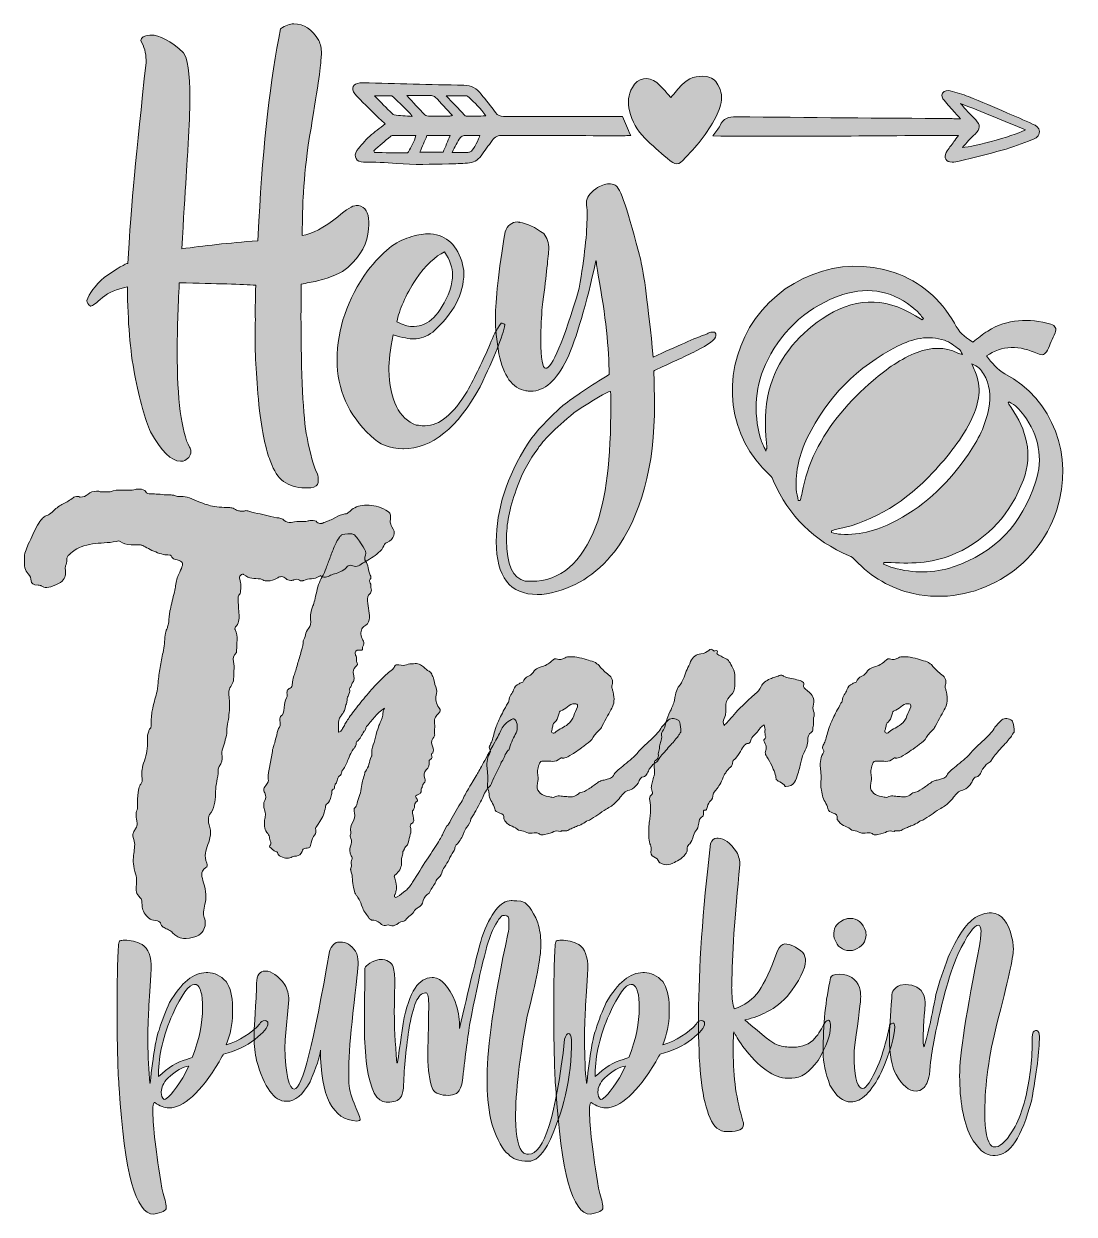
# Model space of a CAD drawing. Header units: inches. Extents: x 214 to 873, y -914 to -166.
import ezdxf

# ---------------------------------------------------------------- set-up
doc = ezdxf.new("R2010")
doc.units = ezdxf.units.IN
doc.header["$MEASUREMENT"] = 0
doc.layers.add('Layer 1', color=7, linetype='Continuous')

# ---------------------------------------------------------------- blocks, each defined once
blk = doc.blocks.new('block 3')
at = {"layer": 'Layer 1', "true_color": 0x040404}
h = blk.add_hatch(color=18, dxfattribs=at)
h.dxf.hatch_style = 2
edge = h.paths.add_edge_path()
edge.add_spline(control_points=[(214.05, -502.17), (213.82, -500.59), (213.99, -499.06), (214.56, -497.59), (215.12, -496.11), (215.75, -494.59), (216.43, -493), (217.56, -490.96), (218.52, -488.92), (219.31, -486.88), (220.11, -484.84), (221.07, -482.92), (222.2, -481.1), (223.34, -479.29), (224.24, -477.99), (224.92, -477.2), (225.6, -476.41), (226.28, -475.84), (226.96, -475.5), (227.64, -475.16), (228.38, -474.82), (229.17, -474.48), (229.96, -474.14), (231.04, -473.29), (232.4, -471.93), (234.21, -470.12), (236.19, -468.7), (238.34, -467.68), (240.49, -466.66), (242.59, -465.36), (244.63, -463.78), (245.08, -463.32), (246.1, -463.1), (247.69, -463.1), (248.14, -463.1), (248.42, -463.15), (248.54, -463.27), (248.65, -463.38), (248.82, -463.44), (249.05, -463.44), (250.86, -463.44), (252.5, -462.81), (253.97, -461.57), (255.44, -460.32), (257.2, -459.7), (259.24, -459.7), (260.37, -459.7), (261.16, -459.81), (261.62, -460.04), (261.62, -460.04), (267.73, -460.04), (267.73, -460.04), (270.23, -459.14), (272.83, -458.8), (275.55, -459.02), (278.27, -459.25), (280.99, -459.14), (283.71, -458.68), (284.39, -458.46), (285.18, -458.34), (286.08, -458.34), (288.12, -458.34), (289.48, -458.91), (290.16, -460.04), (290.84, -461.17), (291.86, -461.63), (293.22, -461.4), (294.8, -461.4), (296.39, -461.46), (297.98, -461.57), (299.56, -461.68), (301.26, -461.85), (303.07, -462.08), (303.07, -462.08), (305.45, -462.08), (305.45, -462.08), (306.35, -462.08), (307.15, -462.13), (307.83, -462.25), (308.51, -462.36), (309.3, -462.64), (310.21, -463.1), (310.21, -463.1), (313.61, -463.1), (313.61, -463.1), (315.19, -463.1), (317.01, -463.55), (319.04, -464.46), (323.12, -466.27), (326.69, -467.63), (329.75, -468.53), (332.81, -469.44), (336.6, -469.89), (341.13, -469.89), (342.03, -469.89), (342.88, -469.95), (343.68, -470.06), (344.47, -470.18), (345.43, -470.57), (346.57, -471.25), (347.47, -471.71), (348.27, -471.99), (348.95, -472.1), (349.63, -472.22), (350.53, -472.27), (351.66, -472.27), (351.89, -472.27), (352.12, -472.22), (352.34, -472.1), (352.57, -471.99), (352.8, -471.93), (353.02, -471.93), (353.93, -471.93), (354.78, -472.1), (355.57, -472.44), (356.36, -472.78), (357.32, -473.07), (358.46, -473.29), (360.95, -473.75), (363.27, -474.26), (365.43, -474.82), (367.58, -475.39), (369.9, -475.9), (372.39, -476.35), (374.43, -476.35), (376.01, -476.92), (377.15, -478.05), (378.28, -478.96), (379.75, -479.41), (381.57, -479.41), (382.7, -478.96), (384.4, -478.73), (386.66, -478.73), (386.66, -478.73), (388.7, -478.73), (388.7, -478.73), (390.28, -478.73), (391.42, -478.62), (392.1, -478.39), (392.55, -478.39), (392.89, -478.33), (393.12, -478.22), (393.34, -478.11), (393.68, -478.05), (394.14, -478.05), (395.95, -478.05), (397.14, -478.39), (397.71, -479.07), (398.27, -479.75), (399.12, -480.09), (400.26, -480.09), (400.48, -480.09), (400.65, -480.03), (400.77, -479.92), (400.88, -479.8), (401.05, -479.75), (401.28, -479.75), (402.41, -479.29), (403.43, -478.9), (404.33, -478.56), (405.24, -478.22), (406.26, -477.82), (407.39, -477.37), (410.11, -475.78), (412.03, -474.82), (413.17, -474.48), (414.3, -474.14), (415.09, -473.97), (415.55, -473.97), (416, -473.97), (416.4, -473.86), (416.74, -473.63), (417.08, -473.41), (418.04, -472.61), (419.62, -471.25), (421.89, -469.44), (425.06, -468.53), (429.14, -468.53), (430.95, -468.53), (432.88, -468.76), (434.92, -469.21), (436.95, -469.67), (438.99, -470.46), (441.03, -471.59), (442.61, -472.5), (443.52, -473.35), (443.75, -474.14), (443.97, -474.94), (444.03, -475.73), (443.92, -476.52), (443.8, -477.31), (443.75, -478.16), (443.75, -479.07), (443.75, -479.97), (444.09, -480.99), (444.77, -482.12), (446.13, -483.94), (446.52, -485.75), (445.96, -487.56), (445.39, -489.38), (443.97, -490.85), (441.71, -491.98), (440.8, -492.21), (440.12, -492.89), (439.67, -494.02), (438.99, -495.6), (437.91, -497.02), (436.44, -498.27), (434.97, -499.51), (433.44, -500.64), (431.86, -501.66), (430.27, -502.68), (428.85, -503.53), (427.61, -504.21), (426.36, -504.89), (425.62, -505.35), (425.4, -505.57), (424.26, -506.48), (423.13, -506.93), (422, -506.93), (421.32, -506.93), (420.7, -506.82), (420.13, -506.59), (419.57, -506.37), (419.06, -506.25), (418.6, -506.25), (417.7, -506.25), (416.91, -506.71), (416.23, -507.61), (415.09, -508.75), (413.9, -509.59), (412.66, -510.16), (411.41, -510.73), (410.11, -511.24), (408.75, -511.69), (407.61, -511.92), (406.54, -512.31), (405.52, -512.88), (404.5, -513.44), (403.43, -513.73), (402.29, -513.73), (401.84, -513.73), (401.16, -513.5), (400.26, -513.05), (400.26, -512.59), (400.03, -512.59), (399.58, -513.05), (399.58, -513.05), (399.24, -513.05), (399.24, -513.05), (397.65, -514.18), (396.01, -514.74), (394.31, -514.74), (392.61, -514.74), (390.96, -515.08), (389.38, -515.76), (389.15, -515.76), (388.98, -515.82), (388.87, -515.93), (388.76, -516.05), (388.59, -516.1), (388.36, -516.1), (387.68, -516.1), (387.11, -515.93), (386.66, -515.59), (386.21, -515.25), (385.64, -515.08), (384.96, -515.08), (384.29, -515.08), (383.72, -515.2), (383.27, -515.42), (382.81, -515.65), (382.13, -515.76), (381.23, -515.76), (379.87, -515.76), (378.85, -515.37), (378.17, -514.57), (377.49, -513.78), (376.58, -513.39), (375.45, -513.39), (374.54, -513.39), (373.75, -513.61), (373.07, -514.07), (370.8, -515.42), (368.77, -516.1), (366.96, -516.1), (365.6, -516.1), (364.52, -515.88), (363.73, -515.42), (362.93, -514.97), (362.42, -514.74), (362.2, -514.74), (360.16, -514.74), (358.34, -514.63), (356.76, -514.4), (355.17, -514.18), (353.47, -513.39), (351.66, -512.03), (351.21, -511.58), (350.59, -511.75), (349.8, -512.54), (349, -513.33), (348.83, -514.18), (349.29, -515.08), (349.97, -517.58), (350.08, -520.3), (349.63, -523.24), (349.63, -523.7), (349.4, -524.15), (348.95, -524.6), (348.49, -525.06), (348.27, -525.74), (348.27, -526.64), (348.27, -530.72), (348.44, -534.28), (348.78, -537.34), (349.12, -540.4), (348.38, -542.95), (346.57, -544.99), (346.11, -545.89), (346, -546.46), (346.23, -546.69), (347.36, -548.95), (347.81, -551.16), (347.59, -553.31), (347.36, -555.47), (347.25, -557.56), (347.25, -559.6), (347.25, -559.6), (347.25, -560.96), (347.25, -560.96), (345.43, -562.77), (344.75, -564.7), (345.21, -566.73), (345.66, -568.77), (345.77, -570.7), (345.55, -572.51), (345.55, -574.33), (345.49, -576.02), (345.38, -577.61), (345.26, -579.19), (344.64, -580.78), (343.51, -582.36), (342.83, -583.5), (342.43, -584.52), (342.32, -585.42), (342.2, -586.33), (342.26, -587.46), (342.49, -588.82), (342.71, -590.18), (342.83, -592.05), (342.83, -594.43), (342.83, -596.8), (342.49, -600.26), (341.81, -604.79), (341.35, -606.61), (341.13, -608.47), (341.13, -610.4), (341.13, -612.32), (340.79, -614.19), (340.11, -616), (339.65, -617.82), (339.14, -619.52), (338.58, -621.1), (338.01, -622.69), (337.84, -624.39), (338.07, -626.2), (338.52, -628.24), (337.96, -630.39), (336.37, -632.65), (335.92, -633.33), (335.69, -634.07), (335.69, -634.86), (335.69, -635.66), (335.69, -636.39), (335.69, -637.07), (335.24, -639.34), (334.84, -641.49), (334.5, -643.53), (334.16, -645.57), (333.99, -647.72), (333.99, -649.98), (333.99, -652.25), (333.71, -654.52), (333.15, -656.78), (332.58, -659.05), (331.62, -661.08), (330.26, -662.89), (329.8, -663.35), (329.58, -664.37), (329.58, -665.95), (329.58, -667.54), (329.69, -668.67), (329.92, -669.35), (330.82, -671.62), (331.11, -673.77), (330.77, -675.81), (330.43, -677.85), (329.92, -679.77), (329.24, -681.58), (328.56, -683.4), (328.05, -685.27), (327.71, -687.19), (327.37, -689.12), (327.65, -691.21), (328.56, -693.48), (329.01, -694.61), (328.78, -695.52), (327.88, -696.2), (326.06, -697.56), (325.21, -699.03), (325.33, -700.61), (325.44, -702.19), (325.84, -703.89), (326.52, -705.71), (328.1, -710.92), (328.39, -715.39), (327.37, -719.13), (326.35, -722.87), (326.18, -725.64), (326.86, -727.46), (327.99, -730.4), (327.76, -733.23), (326.18, -735.95), (324.59, -738.67), (321.08, -740.25), (315.65, -740.71), (315.65, -740.71), (314.97, -740.71), (314.97, -740.71), (313.38, -740.71), (312.08, -740.48), (311.06, -740.03), (310.04, -739.57), (309.19, -739.06), (308.51, -738.5), (307.83, -737.93), (307.15, -737.31), (306.47, -736.63), (305.79, -735.95), (304.88, -735.38), (303.75, -734.93), (302.85, -734.48), (302, -734.02), (301.2, -733.57), (300.41, -733.12), (299.79, -732.21), (299.34, -730.85), (299.11, -730.17), (298.09, -729.72), (296.28, -729.49), (294.46, -729.27), (293.33, -728.93), (292.88, -728.48), (291.06, -727.12), (289.82, -725.81), (289.14, -724.57), (288.46, -723.32), (288.06, -722.13), (287.95, -721), (287.84, -719.86), (287.78, -718.79), (287.78, -717.77), (287.78, -716.75), (287.44, -715.9), (286.76, -715.22), (285.4, -713.87), (284.61, -712.62), (284.39, -711.49), (284.16, -710.35), (284.1, -709.16), (284.22, -707.92), (284.33, -706.67), (284.39, -705.31), (284.39, -703.84), (284.39, -702.36), (284.05, -700.61), (283.37, -698.57), (282.69, -696.31), (282.35, -694.27), (282.35, -692.46), (282.35, -690.65), (282.46, -688.95), (282.69, -687.36), (282.91, -685.78), (283.08, -684.25), (283.2, -682.77), (283.31, -681.3), (283.14, -679.89), (282.69, -678.53), (282.01, -676.72), (281.84, -675.42), (282.18, -674.62), (282.52, -673.83), (282.91, -673.09), (283.37, -672.41), (283.82, -671.73), (284.22, -670.94), (284.56, -670.03), (284.9, -669.13), (284.84, -667.65), (284.39, -665.61), (284.16, -664.25), (284.05, -663.23), (284.05, -662.55), (284.05, -661.88), (284.16, -661.25), (284.39, -660.69), (284.61, -660.12), (284.78, -659.56), (284.9, -658.99), (285.01, -658.43), (285.06, -657.46), (285.06, -656.1), (285.06, -652.02), (285.23, -649.19), (285.57, -647.6), (285.91, -646.02), (286.31, -644.89), (286.76, -644.21), (287.21, -643.53), (287.55, -642.96), (287.78, -642.51), (288.01, -642.06), (288.01, -640.81), (287.78, -638.77), (287.33, -636.28), (287.84, -633.05), (289.31, -629.09), (290.78, -625.12), (291.4, -620.88), (291.18, -616.34), (291.18, -614.53), (291.29, -613.17), (291.52, -612.27), (291.74, -611.36), (291.97, -610.63), (292.2, -610.06), (292.42, -609.49), (292.71, -609.04), (293.05, -608.7), (293.39, -608.36), (293.56, -607.74), (293.56, -606.83), (293.56, -602.98), (293.78, -599.92), (294.24, -597.65), (294.69, -595.39), (295.14, -593.41), (295.6, -591.71), (296.05, -590.01), (296.5, -588.31), (296.96, -586.61), (297.41, -584.91), (297.75, -582.7), (297.98, -579.98), (298.2, -576.81), (298.6, -573.65), (299.17, -570.47), (299.73, -567.3), (300.36, -564.13), (301.03, -560.96), (301.49, -559.15), (301.77, -557.34), (301.88, -555.52), (302, -553.71), (302.17, -551.9), (302.39, -550.08), (302.62, -548.5), (302.85, -547.48), (303.07, -547.03), (303.3, -546.57), (303.53, -546.06), (303.75, -545.5), (303.98, -544.93), (304.2, -544.03), (304.43, -542.78), (304.66, -541.54), (304.88, -539.55), (305.11, -536.83), (305.11, -536.38), (305.28, -535.36), (305.62, -533.77), (305.96, -532.19), (306.35, -530.49), (306.81, -528.68), (307.26, -526.87), (307.71, -525.06), (308.17, -523.24), (308.62, -521.43), (308.85, -520.07), (308.85, -519.16), (309.3, -516.22), (309.98, -513.78), (310.89, -511.86), (311.79, -509.93), (312.47, -508.41), (312.93, -507.27), (313.38, -506.14), (313.44, -505.23), (313.1, -504.55), (312.76, -503.87), (311.68, -503.31), (309.87, -502.85), (308.51, -502.63), (307.6, -502.29), (307.15, -501.83), (306.69, -501.38), (306.41, -500.98), (306.3, -500.64), (306.18, -500.3), (306.01, -500.08), (305.79, -499.96), (305.56, -499.85), (305, -499.79), (304.09, -499.79), (302.96, -499.79), (301.6, -499.57), (300.02, -499.11), (298.43, -498.66), (296.84, -498.1), (295.26, -497.42), (293.67, -496.74), (292.2, -496), (290.84, -495.21), (289.48, -494.42), (288.46, -493.91), (287.78, -493.68), (287.33, -493.45), (286.53, -493.34), (285.4, -493.34), (285.4, -493.34), (280.99, -493.34), (280.99, -493.34), (278.04, -493.34), (275.77, -492.66), (274.19, -491.3), (273.96, -491.08), (273.62, -490.96), (273.17, -490.96), (272.71, -490.96), (272.26, -491.08), (271.81, -491.3), (269.09, -491.76), (266.49, -492.04), (264, -492.15), (261.5, -492.27), (259.07, -492.49), (256.69, -492.83), (254.31, -493.17), (251.93, -493.79), (249.56, -494.7), (247.18, -495.6), (244.74, -497.19), (242.25, -499.45), (241.11, -500.36), (240.55, -501.49), (240.55, -502.85), (240.55, -504.21), (240.32, -505.46), (239.87, -506.59), (239.64, -507.27), (239.58, -508.12), (239.7, -509.14), (239.81, -510.16), (239.81, -511.18), (239.7, -512.2), (239.58, -513.22), (239.13, -514.29), (238.34, -515.42), (237.55, -516.56), (236.02, -517.58), (233.76, -518.48), (231.49, -519.62), (229.57, -520.18), (227.98, -520.18), (226.62, -520.18), (225.49, -519.84), (224.58, -519.16), (224.36, -518.94), (223.68, -518.82), (222.54, -518.82), (219.6, -518.6), (218.13, -517.69), (218.13, -516.1), (218.13, -514.52), (217.56, -513.05), (216.43, -511.69), (214.39, -509.65), (213.6, -506.48), (214.05, -502.17)], knot_values=[0, 0, 0, 0, 1, 1, 1, 2, 2, 2, 3, 3, 3, 4, 4, 4, 5, 5, 5, 6, 6, 6, 7, 7, 7, 8, 8, 8, 9, 9, 9, 10, 10, 10, 11, 11, 11, 12, 12, 12, 13, 13, 13, 14, 14, 14, 15, 15, 15, 16, 16, 16, 17, 17, 17, 18, 18, 18, 19, 19, 19, 20, 20, 20, 21, 21, 21, 22, 22, 22, 23, 23, 23, 24, 24, 24, 25, 25, 25, 26, 26, 26, 27, 27, 27, 28, 28, 28, 29, 29, 29, 30, 30, 30, 31, 31, 31, 32, 32, 32, 33, 33, 33, 34, 34, 34, 35, 35, 35, 36, 36, 36, 37, 37, 37, 38, 38, 38, 39, 39, 39, 40, 40, 40, 41, 41, 41, 42, 42, 42, 43, 43, 43, 44, 44, 44, 45, 45, 45, 46, 46, 46, 47, 47, 47, 48, 48, 48, 49, 49, 49, 50, 50, 50, 51, 51, 51, 52, 52, 52, 53, 53, 53, 54, 54, 54, 55, 55, 55, 56, 56, 56, 57, 57, 57, 58, 58, 58, 59, 59, 59, 60, 60, 60, 61, 61, 61, 62, 62, 62, 63, 63, 63, 64, 64, 64, 65, 65, 65, 66, 66, 66, 67, 67, 67, 68, 68, 68, 69, 69, 69, 70, 70, 70, 71, 71, 71, 72, 72, 72, 73, 73, 73, 74, 74, 74, 75, 75, 75, 76, 76, 76, 77, 77, 77, 78, 78, 78, 79, 79, 79, 80, 80, 80, 81, 81, 81, 82, 82, 82, 83, 83, 83, 84, 84, 84, 85, 85, 85, 86, 86, 86, 87, 87, 87, 88, 88, 88, 89, 89, 89, 90, 90, 90, 91, 91, 91, 92, 92, 92, 93, 93, 93, 94, 94, 94, 95, 95, 95, 96, 96, 96, 97, 97, 97, 98, 98, 98, 99, 99, 99, 100, 100, 100, 101, 101, 101, 102, 102, 102, 103, 103, 103, 104, 104, 104, 105, 105, 105, 106, 106, 106, 107, 107, 107, 108, 108, 108, 109, 109, 109, 110, 110, 110, 111, 111, 111, 112, 112, 112, 113, 113, 113, 114, 114, 114, 115, 115, 115, 116, 116, 116, 117, 117, 117, 118, 118, 118, 119, 119, 119, 120, 120, 120, 121, 121, 121, 122, 122, 122, 123, 123, 123, 124, 124, 124, 125, 125, 125, 126, 126, 126, 127, 127, 127, 128, 128, 128, 129, 129, 129, 130, 130, 130, 131, 131, 131, 132, 132, 132, 133, 133, 133, 134, 134, 134, 135, 135, 135, 136, 136, 136, 137, 137, 137, 138, 138, 138, 139, 139, 139, 140, 140, 140, 141, 141, 141, 142, 142, 142, 143, 143, 143, 144, 144, 144, 145, 145, 145, 146, 146, 146, 147, 147, 147, 148, 148, 148, 149, 149, 149, 150, 150, 150, 151, 151, 151, 152, 152, 152, 153, 153, 153, 154, 154, 154, 155, 155, 155, 156, 156, 156, 157, 157, 157, 158, 158, 158, 159, 159, 159, 160, 160, 160, 161, 161, 161, 162, 162, 162, 163, 163, 163, 164, 164, 164, 165, 165, 165, 166, 166, 166, 167, 167, 167, 168, 168, 168, 169, 169, 169, 170, 170, 170, 171, 171, 171, 172, 172, 172, 173, 173, 173, 174, 174, 174, 175, 175, 175, 176, 176, 176, 177, 177, 177, 178, 178, 178, 179, 179, 179, 180, 180, 180, 181, 181, 181, 182, 182, 182, 183, 183, 183, 184, 184, 184, 185, 185, 185, 186, 186, 186, 187, 187, 187, 188, 188, 188, 189, 189, 189, 190, 190, 190, 191, 191, 191, 192, 192, 192, 193, 193, 193, 194, 194, 194, 195, 195, 195, 196, 196, 196, 197, 197, 197, 198, 198, 198, 199, 199, 199, 200, 200, 200, 201, 201, 201, 202, 202, 202, 203, 203, 203, 204, 204, 204, 205, 205, 205, 206, 206, 206, 207, 207, 207, 208, 208, 208, 209, 209, 209, 210, 210, 210, 211, 211, 211, 212, 212, 212, 213, 213, 213, 214, 214, 214, 215, 215, 215, 216, 216, 216, 217, 217, 217, 218, 218, 218, 219, 219, 219, 220, 220, 220, 221, 221, 221, 222, 222, 222, 223, 223, 223, 224, 224, 224, 225, 225, 225, 226, 226, 226, 227, 227, 227, 228, 228, 228, 229, 229, 229, 230, 230, 230, 230], degree=3, periodic=1)
h = blk.add_hatch(color=18, dxfattribs=at)
h.dxf.hatch_style = 2
edge = h.paths.add_edge_path()
edge.add_spline(control_points=[(440.01, -595.96), (437.74, -597.54), (435.82, -599.3), (434.23, -601.22), (432.65, -603.15), (430.95, -605.13), (429.14, -607.17), (428.68, -607.63), (428.4, -608.19), (428.29, -608.87), (428.17, -609.55), (427.89, -610.12), (427.44, -610.57), (426.53, -611.7), (425.79, -612.83), (425.23, -613.96), (424.66, -615.1), (423.81, -616.12), (422.68, -617.02), (422.45, -617.25), (422.34, -617.48), (422.34, -617.7), (422.34, -619.29), (421.88, -620.48), (420.98, -621.27), (420.07, -622.07), (418.83, -624.39), (417.24, -628.24), (416.79, -629.37), (416.34, -630.5), (415.88, -631.63), (415.43, -632.77), (414.75, -633.79), (413.85, -634.69), (413.39, -635.37), (413.17, -636.05), (413.17, -636.73), (413.17, -637.41), (412.94, -637.87), (412.49, -638.09), (411.35, -638.77), (410.73, -639.62), (410.62, -640.64), (410.5, -641.66), (410.11, -642.62), (409.43, -643.53), (409.2, -643.75), (409.09, -643.98), (409.09, -644.21), (409.09, -644.43), (408.97, -644.77), (408.75, -645.23), (408.75, -646.13), (408.63, -646.59), (408.41, -646.59), (407.5, -647.04), (407.05, -647.66), (407.05, -648.45), (407.05, -649.25), (406.93, -650.1), (406.71, -651), (406.03, -653.72), (405.24, -655.37), (404.33, -655.93), (403.42, -656.5), (402.97, -657.24), (402.97, -658.14), (402.52, -661.54), (401.39, -664.54), (399.58, -667.14), (397.76, -669.75), (396.86, -671.17), (396.86, -671.39), (397.31, -673.21), (397.08, -674.68), (396.18, -675.81), (395.27, -676.94), (394.59, -678.53), (394.14, -680.56), (393.91, -681.92), (393.57, -682.83), (393.12, -683.28), (392.66, -683.74), (392.15, -683.96), (391.59, -683.96), (391.02, -683.96), (390.45, -684.02), (389.89, -684.13), (389.32, -684.25), (388.81, -684.87), (388.36, -686), (387.68, -687.82), (386.49, -688.78), (384.79, -688.89), (383.09, -689.01), (382.02, -689.29), (381.57, -689.74), (379.3, -690.65), (376.81, -690.31), (374.09, -688.72), (374.09, -688.72), (373.41, -688.04), (373.41, -688.04), (373.19, -686.91), (372.68, -686.23), (371.88, -686), (371.09, -685.78), (370.47, -685.44), (370.01, -684.98), (368.2, -683.62), (367.58, -682.72), (368.14, -682.26), (368.71, -681.81), (368.88, -681.13), (368.65, -680.22), (368.2, -679.09), (367.92, -678.02), (367.8, -677), (367.69, -675.98), (367.18, -675.02), (366.28, -674.11), (365.37, -672.75), (364.86, -671.51), (364.75, -670.37), (364.63, -669.24), (364.63, -668.16), (364.75, -667.14), (364.86, -666.12), (365.03, -665.1), (365.26, -664.08), (365.48, -663.06), (365.37, -661.88), (364.92, -660.52), (364.01, -657.58), (364.01, -655.42), (364.92, -654.06), (365.82, -652.7), (365.82, -651.12), (364.92, -649.3), (364.46, -648.17), (364.24, -647.38), (364.24, -646.92), (364.24, -646.47), (364.69, -645.68), (365.6, -644.55), (366.95, -642.96), (367.46, -641.66), (367.12, -640.64), (366.79, -639.62), (366.95, -637.53), (367.63, -634.35), (367.63, -634.35), (369.67, -623.14), (369.67, -623.14), (369.67, -622.46), (369.73, -622.07), (369.84, -621.95), (369.96, -621.84), (370.07, -621.56), (370.18, -621.1), (370.3, -620.65), (370.52, -619.86), (370.86, -618.72), (371.2, -617.59), (371.71, -615.66), (372.39, -612.95), (372.85, -610.68), (373.41, -608.98), (374.09, -607.85), (374.77, -606.72), (374.89, -605.36), (374.43, -603.77), (374.21, -602.19), (374.55, -601.17), (375.45, -600.71), (376.36, -600.26), (376.93, -598.56), (377.15, -595.62), (377.15, -593.35), (377.6, -591.32), (378.51, -589.5), (378.96, -589.05), (379.13, -588.54), (379.02, -587.97), (378.9, -587.41), (378.85, -586.9), (378.85, -586.44), (378.85, -585.31), (379.07, -584.57), (379.53, -584.23), (379.98, -583.89), (380.43, -583.61), (380.89, -583.38), (381.34, -583.16), (381.68, -582.82), (381.91, -582.36), (382.13, -581.91), (382.25, -581.23), (382.25, -580.32), (382.25, -579.42), (382.58, -577.89), (383.26, -575.74), (383.94, -573.59), (384.68, -571.15), (385.47, -568.43), (386.26, -565.71), (387.06, -563), (387.85, -560.28), (388.64, -557.56), (389.04, -555.41), (389.04, -553.82), (389.72, -552.69), (390.17, -551.39), (390.4, -549.91), (390.62, -548.44), (391.3, -547.14), (392.44, -546.01), (393.57, -544.42), (393.97, -542.5), (393.63, -540.23), (393.29, -537.97), (393.8, -535.13), (395.16, -531.74), (395.84, -529.92), (396.63, -526.92), (397.54, -522.73), (398.44, -518.54), (399.8, -515.08), (401.61, -512.37), (402.06, -511.69), (402.69, -510.27), (403.48, -508.12), (404.27, -505.97), (405.12, -503.65), (406.03, -501.15), (406.93, -498.66), (407.9, -496.23), (408.92, -493.85), (409.94, -491.47), (410.9, -489.72), (411.81, -488.58), (412.26, -488.13), (412.71, -487.68), (413.17, -487.22), (413.62, -486.77), (415.77, -486.54), (419.62, -486.54), (420.53, -486.54), (421.32, -487), (422, -487.9), (422.68, -488.81), (424.26, -491.08), (426.76, -494.7), (428.12, -496.51), (428.57, -498.27), (428.12, -499.96), (427.66, -501.66), (427.66, -502.85), (428.12, -503.53), (429.02, -504.89), (429.59, -506.31), (429.82, -507.78), (430.04, -509.25), (430.5, -510.78), (431.18, -512.37), (431.63, -513.5), (431.63, -514.4), (431.18, -515.08), (430.72, -515.54), (430.61, -516.05), (430.84, -516.61), (431.06, -517.18), (431.29, -517.69), (431.52, -518.14), (431.52, -519.73), (431.63, -520.98), (431.86, -521.88), (431.86, -522.79), (431.52, -523.58), (430.84, -524.26), (429.7, -525.17), (429.25, -526.64), (429.48, -528.68), (429.7, -530.72), (429.99, -532.75), (430.33, -534.79), (430.67, -536.83), (430.72, -538.76), (430.5, -540.57), (430.27, -542.38), (429.14, -543.74), (427.1, -544.65), (426.42, -545.1), (425.91, -545.89), (425.57, -547.03), (425.23, -548.16), (425.17, -549.29), (425.4, -550.42), (425.85, -551.78), (426.36, -552.97), (426.93, -553.99), (427.49, -555.01), (427.32, -556.09), (426.42, -557.22), (426.19, -557.45), (426.13, -557.96), (426.25, -558.75), (426.36, -559.55), (425.74, -559.83), (424.38, -559.6), (422.11, -559.38), (421.32, -560.39), (422, -562.66), (422.45, -563.56), (422.62, -564.47), (422.51, -565.37), (422.39, -566.28), (422.56, -567.07), (423.02, -567.75), (423.47, -568.21), (423.07, -569), (421.83, -570.13), (420.58, -571.27), (420.19, -572.85), (420.64, -574.89), (420.86, -575.8), (420.98, -576.7), (420.98, -577.61), (420.98, -578.51), (420.75, -579.19), (420.3, -579.64), (419.85, -580.1), (419.56, -580.66), (419.45, -581.34), (419.34, -582.02), (419.06, -582.59), (418.6, -583.04), (418.15, -583.5), (418.04, -584.06), (418.26, -584.74), (418.49, -585.42), (418.15, -586.67), (417.24, -588.48), (416.79, -589.39), (416.56, -590.3), (416.56, -591.2), (416.56, -592.11), (416.34, -593.01), (415.88, -593.92), (415.21, -596.86), (414.58, -598.67), (414.02, -599.35), (413.45, -600.03), (412.94, -600.66), (412.49, -601.22), (412.03, -601.79), (411.69, -602.64), (411.47, -603.77), (411.24, -604.91), (411.13, -607.29), (411.13, -610.91), (411.58, -611.14), (412.09, -610.97), (412.66, -610.4), (413.22, -609.83), (413.73, -609.1), (414.19, -608.19), (414.64, -607.29), (415.15, -606.38), (415.71, -605.47), (416.28, -604.57), (416.68, -603.89), (416.9, -603.43), (418.26, -601.39), (420.13, -598.84), (422.51, -595.79), (424.89, -592.73), (427.38, -589.67), (429.99, -586.61), (432.59, -583.55), (435.25, -580.66), (437.97, -577.95), (440.69, -575.23), (443.07, -573.19), (445.11, -571.83), (445.56, -571.38), (446.01, -570.7), (446.47, -569.79), (446.92, -568.89), (447.83, -568.55), (449.18, -568.77), (451, -569.23), (452.58, -569.23), (453.94, -568.77), (455.3, -568.32), (456.77, -568.09), (458.36, -568.09), (459.72, -567.87), (460.91, -567.98), (461.93, -568.43), (462.95, -568.89), (463.85, -569.45), (464.65, -570.13), (465.44, -570.81), (466.12, -571.44), (466.68, -572), (467.25, -572.57), (467.76, -572.85), (468.21, -572.85), (468.66, -573.08), (469.17, -573.7), (469.74, -574.72), (470.31, -575.74), (470.7, -576.48), (470.93, -576.93), (471.16, -578.74), (471.61, -580.66), (472.29, -582.7), (472.97, -584.74), (473.08, -586.44), (472.63, -587.8), (471.95, -590.52), (472.51, -593.13), (474.33, -595.62), (475.01, -596.52), (475.23, -597.26), (475.01, -597.82), (474.78, -598.39), (474.38, -598.96), (473.82, -599.52), (473.25, -600.09), (472.68, -600.83), (472.12, -601.73), (471.55, -602.64), (471.38, -604), (471.61, -605.81), (471.83, -606.95), (471.83, -608.02), (471.61, -609.04), (471.38, -610.06), (471.38, -611.14), (471.61, -612.27), (471.83, -612.72), (471.44, -613.68), (470.42, -615.15), (469.4, -616.63), (469.46, -618.61), (470.59, -621.1), (471.04, -622.92), (470.82, -624.05), (469.91, -624.5), (469.46, -624.95), (469.4, -625.46), (469.74, -626.03), (470.08, -626.6), (470.02, -627.11), (469.57, -627.56), (469.34, -628.01), (469, -628.29), (468.55, -628.41), (468.1, -628.52), (467.99, -628.92), (468.21, -629.6), (468.44, -631.63), (467.82, -633.39), (466.35, -634.86), (464.87, -636.34), (464.59, -638.09), (465.5, -640.13), (465.95, -641.27), (465.72, -642.28), (464.82, -643.19), (464.36, -643.64), (464.08, -644.21), (463.97, -644.89), (463.85, -645.57), (463.57, -646.13), (463.12, -646.59), (463.34, -647.72), (463.23, -648.57), (462.78, -649.13), (462.32, -649.7), (461.81, -650.1), (461.25, -650.32), (460.68, -650.55), (460.23, -650.78), (459.89, -651), (459.55, -651.23), (459.6, -651.68), (460.06, -652.36), (460.96, -653.5), (461.08, -654.23), (460.4, -654.57), (459.72, -654.91), (459.26, -655.76), (459.04, -657.12), (458.81, -658.94), (458.47, -659.95), (458.02, -660.18), (457.56, -660.41), (457.56, -661.54), (458.02, -663.57), (458.7, -666.29), (458.58, -667.82), (457.68, -668.16), (456.77, -668.5), (456.32, -669.24), (456.32, -670.37), (456.77, -672.19), (456.77, -673.89), (456.32, -675.47), (455.86, -677.06), (455.41, -678.75), (454.96, -680.56), (454.73, -681.47), (454.33, -682.21), (453.77, -682.77), (453.2, -683.34), (452.69, -684.08), (452.24, -684.98), (452.24, -685.44), (452.13, -685.72), (451.9, -685.83), (451.68, -685.95), (451.56, -686.23), (451.56, -686.68), (451.56, -687.82), (451.39, -688.84), (451.05, -689.74), (450.71, -690.65), (450.66, -691.66), (450.88, -692.8), (450.88, -695.52), (449.86, -697.89), (447.83, -699.93), (446.92, -700.61), (446.41, -701.12), (446.3, -701.46), (446.18, -701.8), (446.35, -702.53), (446.81, -703.67), (447.49, -705.93), (447.77, -707.69), (447.66, -708.94), (447.54, -710.18), (447.37, -711.15), (447.15, -711.83), (446.92, -712.51), (446.69, -713.07), (446.47, -713.53), (446.24, -713.98), (446.24, -714.32), (446.47, -714.54), (446.92, -715), (447.49, -715), (448.17, -714.54), (449.98, -713.41), (451.73, -712.11), (453.43, -710.64), (455.13, -709.16), (456.54, -707.41), (457.68, -705.37), (460.85, -700.38), (463.8, -695.74), (466.51, -691.44), (469, -687.82), (471.27, -684.36), (473.31, -681.07), (475.35, -677.79), (476.59, -675.58), (477.05, -674.45), (478.18, -671.73), (479.03, -670.15), (479.6, -669.69), (480.16, -669.24), (480.67, -668.56), (481.13, -667.65), (482.03, -665.61), (483.05, -663.63), (484.18, -661.71), (485.32, -659.78), (486.45, -657.92), (487.58, -656.1), (488.48, -654.97), (489.22, -653.72), (489.79, -652.36), (490.35, -651), (490.98, -649.76), (491.66, -648.62), (493.24, -645.91), (494.43, -643.92), (495.23, -642.68), (496.02, -641.44), (496.87, -640.02), (497.78, -638.43), (498.68, -636.85), (499.98, -634.52), (501.68, -631.46), (503.38, -628.41), (505.93, -623.71), (509.33, -617.36), (511.14, -614.19), (512.56, -611.48), (513.58, -609.21), (514.6, -606.95), (516.69, -604.91), (519.86, -603.09), (520.99, -602.41), (521.9, -602.64), (522.58, -603.77), (523.94, -606.95), (523.82, -609.89), (522.24, -612.61), (520.65, -615.32), (519.29, -618.61), (518.16, -622.46), (518.16, -622.46), (517.82, -622.46), (517.82, -622.46), (516.69, -623.6), (515.95, -624.78), (515.61, -626.03), (515.28, -627.28), (514.65, -628.46), (513.75, -629.6), (513.75, -629.6), (513.41, -629.94), (513.41, -629.94), (513.18, -631.07), (512.27, -633.11), (510.69, -636.05), (509.1, -639), (508.08, -641.04), (507.63, -642.17), (507.17, -643.75), (506.72, -644.72), (506.27, -645.06), (505.81, -645.4), (505.13, -646.25), (504.23, -647.6), (503.32, -648.74), (502.59, -650.04), (502.02, -651.51), (501.45, -652.99), (499.93, -655.99), (497.44, -660.52), (496.98, -661.42), (496.47, -662.27), (495.91, -663.06), (495.34, -663.86), (494.83, -664.71), (494.38, -665.61), (494.15, -667.43), (493.24, -669.24), (491.66, -671.05), (491.2, -671.51), (490.47, -672.98), (489.45, -675.47), (488.43, -677.96), (487.01, -680.11), (485.2, -681.92), (484.75, -682.38), (484.47, -683), (484.35, -683.79), (484.24, -684.59), (483.96, -685.32), (483.5, -686), (482.37, -687.82), (481.41, -689.52), (480.62, -691.1), (479.82, -692.68), (478.86, -694.27), (477.73, -695.86), (477.05, -696.99), (476.48, -698.23), (476.03, -699.59), (475.57, -700.95), (474.78, -702.08), (473.65, -702.99), (473.19, -703.21), (472.74, -703.89), (472.29, -705.03), (471.83, -706.16), (471.21, -707.24), (470.42, -708.26), (469.63, -709.28), (469, -710.35), (468.55, -711.49), (468.55, -711.49), (468.21, -712.17), (468.21, -712.17), (466.4, -713.07), (465.16, -714.66), (464.48, -716.92), (463.8, -719.18), (462.89, -720.54), (461.76, -721), (461.08, -721.22), (460.17, -721.9), (459.04, -723.04), (458.36, -724.4), (457.45, -725.47), (456.32, -726.27), (455.18, -727.06), (454.16, -728.02), (453.26, -729.15), (452.81, -729.61), (452.47, -729.83), (452.24, -729.83), (451.11, -729.83), (449.64, -730.51), (447.83, -731.87), (446.24, -732.78), (444.94, -733.01), (443.92, -732.55), (442.9, -732.1), (441.82, -732.1), (440.69, -732.55), (439.78, -732.78), (438.65, -732.27), (437.29, -731.02), (435.93, -729.78), (434.12, -729.15), (431.86, -729.15), (431.63, -728.93), (431.35, -728.76), (431.01, -728.65), (430.67, -728.53), (430.5, -728.36), (430.5, -728.14), (429.82, -727), (429.08, -725.93), (428.29, -724.91), (427.49, -723.89), (426.87, -722.81), (426.42, -721.68), (425.51, -718.96), (424.77, -717.15), (424.21, -716.24), (423.64, -715.34), (423.19, -714.66), (422.85, -714.21), (422.51, -713.75), (422.17, -713.24), (421.83, -712.68), (421.49, -712.11), (421.09, -710.81), (420.64, -708.77), (420.19, -706.95), (419.96, -705.2), (419.96, -703.5), (419.96, -701.8), (419.62, -700.04), (418.94, -698.23), (418.94, -697.78), (418.89, -697.5), (418.77, -697.39), (418.66, -697.27), (418.72, -696.99), (418.94, -696.54), (419.39, -695.63), (419.51, -694.72), (419.28, -693.82), (419.06, -692.91), (419.17, -692), (419.62, -691.1), (419.85, -690.42), (419.73, -689.63), (419.28, -688.72), (418.15, -686.46), (417.98, -684.47), (418.77, -682.77), (419.56, -681.07), (419.62, -679.43), (418.94, -677.85), (418.49, -676.72), (418.43, -675.92), (418.77, -675.47), (419.11, -675.02), (419.17, -674.57), (418.94, -674.11), (418.49, -671.62), (418.89, -669.47), (420.13, -667.65), (421.37, -665.84), (421.77, -663.91), (421.32, -661.88), (420.86, -660.07), (420.92, -658.99), (421.49, -658.65), (422.05, -658.31), (422.56, -657.24), (423.02, -655.42), (423.47, -653.61), (423.98, -651.91), (424.55, -650.32), (425.11, -648.74), (425.51, -647.04), (425.74, -645.23), (425.96, -643.64), (426.25, -642.23), (426.59, -640.98), (426.93, -639.74), (427.32, -638.32), (427.78, -636.73), (427.78, -636.28), (427.89, -635.94), (428.12, -635.71), (429.25, -634.35), (429.99, -632.88), (430.33, -631.3), (430.67, -629.71), (431.18, -628.01), (431.86, -626.2), (432.08, -625.97), (432.2, -625.75), (432.2, -625.52), (431.97, -623.26), (432.25, -621.1), (433.05, -619.06), (433.84, -617.02), (434.46, -614.87), (434.91, -612.61), (435.59, -609.89), (436.16, -608.02), (436.61, -607), (437.06, -605.98), (437.4, -605.19), (437.63, -604.62), (437.86, -604.06), (438.08, -603.55), (438.31, -603.09), (438.54, -602.64), (438.76, -601.73), (438.99, -600.37), (438.99, -599.47), (439.1, -598.67), (439.33, -597.99), (439.55, -597.31), (439.78, -596.63), (440.01, -595.96)], knot_values=[0, 0, 0, 0, 1, 1, 1, 2, 2, 2, 3, 3, 3, 4, 4, 4, 5, 5, 5, 6, 6, 6, 7, 7, 7, 8, 8, 8, 9, 9, 9, 10, 10, 10, 11, 11, 11, 12, 12, 12, 13, 13, 13, 14, 14, 14, 15, 15, 15, 16, 16, 16, 17, 17, 17, 18, 18, 18, 19, 19, 19, 20, 20, 20, 21, 21, 21, 22, 22, 22, 23, 23, 23, 24, 24, 24, 25, 25, 25, 26, 26, 26, 27, 27, 27, 28, 28, 28, 29, 29, 29, 30, 30, 30, 31, 31, 31, 32, 32, 32, 33, 33, 33, 34, 34, 34, 35, 35, 35, 36, 36, 36, 37, 37, 37, 38, 38, 38, 39, 39, 39, 40, 40, 40, 41, 41, 41, 42, 42, 42, 43, 43, 43, 44, 44, 44, 45, 45, 45, 46, 46, 46, 47, 47, 47, 48, 48, 48, 49, 49, 49, 50, 50, 50, 51, 51, 51, 52, 52, 52, 53, 53, 53, 54, 54, 54, 55, 55, 55, 56, 56, 56, 57, 57, 57, 58, 58, 58, 59, 59, 59, 60, 60, 60, 61, 61, 61, 62, 62, 62, 63, 63, 63, 64, 64, 64, 65, 65, 65, 66, 66, 66, 67, 67, 67, 68, 68, 68, 69, 69, 69, 70, 70, 70, 71, 71, 71, 72, 72, 72, 73, 73, 73, 74, 74, 74, 75, 75, 75, 76, 76, 76, 77, 77, 77, 78, 78, 78, 79, 79, 79, 80, 80, 80, 81, 81, 81, 82, 82, 82, 83, 83, 83, 84, 84, 84, 85, 85, 85, 86, 86, 86, 87, 87, 87, 88, 88, 88, 89, 89, 89, 90, 90, 90, 91, 91, 91, 92, 92, 92, 93, 93, 93, 94, 94, 94, 95, 95, 95, 96, 96, 96, 97, 97, 97, 98, 98, 98, 99, 99, 99, 100, 100, 100, 101, 101, 101, 102, 102, 102, 103, 103, 103, 104, 104, 104, 105, 105, 105, 106, 106, 106, 107, 107, 107, 108, 108, 108, 109, 109, 109, 110, 110, 110, 111, 111, 111, 112, 112, 112, 113, 113, 113, 114, 114, 114, 115, 115, 115, 116, 116, 116, 117, 117, 117, 118, 118, 118, 119, 119, 119, 120, 120, 120, 121, 121, 121, 122, 122, 122, 123, 123, 123, 124, 124, 124, 125, 125, 125, 126, 126, 126, 127, 127, 127, 128, 128, 128, 129, 129, 129, 130, 130, 130, 131, 131, 131, 132, 132, 132, 133, 133, 133, 134, 134, 134, 135, 135, 135, 136, 136, 136, 137, 137, 137, 138, 138, 138, 139, 139, 139, 140, 140, 140, 141, 141, 141, 142, 142, 142, 143, 143, 143, 144, 144, 144, 145, 145, 145, 146, 146, 146, 147, 147, 147, 148, 148, 148, 149, 149, 149, 150, 150, 150, 151, 151, 151, 152, 152, 152, 153, 153, 153, 154, 154, 154, 155, 155, 155, 156, 156, 156, 157, 157, 157, 158, 158, 158, 159, 159, 159, 160, 160, 160, 161, 161, 161, 162, 162, 162, 163, 163, 163, 164, 164, 164, 165, 165, 165, 166, 166, 166, 167, 167, 167, 168, 168, 168, 169, 169, 169, 170, 170, 170, 171, 171, 171, 172, 172, 172, 173, 173, 173, 174, 174, 174, 175, 175, 175, 176, 176, 176, 177, 177, 177, 178, 178, 178, 179, 179, 179, 180, 180, 180, 181, 181, 181, 182, 182, 182, 183, 183, 183, 184, 184, 184, 185, 185, 185, 186, 186, 186, 187, 187, 187, 188, 188, 188, 189, 189, 189, 190, 190, 190, 191, 191, 191, 192, 192, 192, 193, 193, 193, 194, 194, 194, 195, 195, 195, 196, 196, 196, 197, 197, 197, 198, 198, 198, 199, 199, 199, 200, 200, 200, 201, 201, 201, 202, 202, 202, 203, 203, 203, 204, 204, 204, 205, 205, 205, 206, 206, 206, 207, 207, 207, 208, 208, 208, 209, 209, 209, 210, 210, 210, 211, 211, 211, 212, 212, 212, 213, 213, 213, 214, 214, 214, 215, 215, 215, 216, 216, 216, 217, 217, 217, 218, 218, 218, 219, 219, 219, 220, 220, 220, 221, 221, 221, 222, 222, 222, 223, 223, 223, 224, 224, 224, 225, 225, 225, 226, 226, 226, 227, 227, 227, 228, 228, 228, 229, 229, 229, 230, 230, 230, 231, 231, 231, 232, 232, 232, 233, 233, 233, 234, 234, 234, 235, 235, 235, 236, 236, 236, 237, 237, 237, 238, 238, 238, 239, 239, 239, 240, 240, 240, 241, 241, 241, 242, 242, 242, 243, 243, 243, 244, 244, 244, 245, 245, 245, 246, 246, 246, 247, 247, 247, 248, 248, 248, 249, 249, 249, 250, 250, 250, 251, 251, 251, 252, 252, 252, 253, 253, 253, 254, 254, 254, 255, 255, 255, 256, 256, 256, 257, 257, 257, 258, 258, 258, 259, 259, 259, 260, 260, 260, 261, 261, 261, 262, 262, 262, 263, 263, 263, 264, 264, 264, 265, 265, 265, 266, 266, 266, 267, 267, 267, 268, 268, 268, 269, 269, 269, 270, 270, 270, 271, 271, 271, 272, 272, 272, 273, 273, 273, 274, 274, 274, 275, 275, 275, 276, 276, 276, 277, 277, 277, 278, 278, 278, 279, 279, 279, 280, 280, 280, 280], degree=3, periodic=1)
h = blk.add_hatch(color=18, dxfattribs=at)
h.dxf.hatch_style = 2
edge = h.paths.add_edge_path()
edge.add_spline(control_points=[(653.4, -606.83), (654.76, -605.7), (656.85, -603.43), (659.68, -600.03), (662.51, -596.63), (666.87, -592.34), (672.76, -587.12), (674.35, -585.99), (675.65, -584.4), (676.67, -582.36), (677.69, -580.32), (679.56, -578.74), (682.28, -577.61), (683.41, -577.15), (684.37, -576.81), (685.17, -576.59), (685.96, -576.36), (686.92, -576.02), (688.06, -575.57), (689.19, -575.12), (690.09, -575.23), (690.77, -575.91), (691.9, -576.59), (693.21, -577.04), (694.68, -577.27), (696.15, -577.49), (697.62, -577.78), (699.1, -578.12), (700.57, -578.46), (701.76, -578.91), (702.67, -579.47), (703.57, -580.04), (703.8, -580.89), (703.35, -582.02), (703.12, -582.48), (703.4, -583.04), (704.19, -583.72), (704.99, -584.4), (705.84, -585.14), (706.74, -585.93), (707.65, -586.73), (708.44, -587.75), (709.12, -588.99), (709.8, -590.24), (709.91, -591.77), (709.46, -593.58), (709.01, -595.16), (709.06, -596.63), (709.63, -597.99), (710.2, -599.35), (710.14, -600.71), (709.46, -602.07), (709.46, -602.07), (709.46, -603.43), (709.46, -603.43), (709.69, -604.57), (709.69, -605.64), (709.46, -606.66), (709.23, -607.68), (709.12, -608.76), (709.12, -609.89), (709.12, -610.12), (708.78, -610.57), (708.1, -611.25), (706.52, -612.38), (705.78, -614.02), (705.89, -616.17), (706.01, -618.33), (705.04, -621.33), (703.01, -625.18), (702.55, -626.09), (702.1, -627.73), (701.65, -630.11), (701.19, -632.48), (700.4, -635.26), (699.27, -638.43), (698.59, -640.7), (697.85, -642.34), (697.06, -643.36), (696.26, -644.38), (694.62, -645), (692.13, -645.23), (691.68, -645.23), (691.45, -645.11), (691.45, -644.89), (691, -643.98), (689.98, -643.13), (688.4, -642.34), (686.81, -641.55), (686.02, -640.93), (686.02, -640.47), (686.02, -639.34), (685.73, -638.04), (685.17, -636.56), (684.6, -635.09), (683.98, -633.56), (683.3, -631.97), (682.39, -630.16), (681.37, -628.35), (680.24, -626.54), (679.56, -625.41), (679.22, -624.56), (679.22, -623.99), (679.22, -623.43), (679.33, -622.92), (679.56, -622.46), (679.78, -622.01), (679.9, -621.5), (679.9, -620.93), (679.9, -620.37), (679.67, -619.52), (679.22, -618.38), (678.31, -617.02), (678.14, -616.06), (678.71, -615.49), (679.27, -614.93), (679.56, -614.42), (679.56, -613.96), (679.1, -612.83), (678.93, -611.65), (679.05, -610.4), (679.16, -609.15), (678.99, -607.85), (678.54, -606.49), (677.63, -606.95), (676.89, -607.51), (676.33, -608.19), (675.76, -608.87), (675.25, -609.55), (674.8, -610.23), (673.9, -611.36), (672.99, -612.32), (672.09, -613.12), (671.18, -613.91), (670.5, -615.1), (670.05, -616.68), (669.59, -617.82), (668.91, -618.33), (668.01, -618.21), (667.1, -618.1), (665.63, -619.74), (663.59, -623.14), (661.77, -626.09), (660.53, -627.78), (659.85, -628.24), (659.17, -628.69), (658.83, -629.14), (658.83, -629.6), (658.83, -631.18), (658.32, -632.37), (657.3, -633.16), (656.28, -633.96), (655.43, -634.92), (654.76, -636.05), (654.53, -636.51), (654.3, -636.85), (654.08, -637.07), (653.85, -637.3), (653.62, -637.64), (653.4, -638.09), (652.04, -641.72), (650.56, -644.49), (648.98, -646.42), (647.39, -648.34), (646.6, -649.53), (646.6, -649.98), (646.37, -652.02), (645.8, -653.44), (644.9, -654.23), (643.99, -655.03), (643.31, -656.22), (642.86, -657.8), (642.63, -659.61), (642.12, -660.41), (641.33, -660.18), (640.54, -659.95), (640.26, -660.52), (640.48, -661.88), (640.48, -663.23), (640.03, -664.14), (639.12, -664.59), (638.22, -665.05), (637.65, -666.29), (637.42, -668.33), (637.2, -670.6), (636.63, -672.19), (635.73, -673.09), (634.82, -674), (634.14, -675.47), (633.69, -677.51), (633.01, -679.77), (632.21, -681.19), (631.31, -681.75), (630.4, -682.32), (630.06, -683.28), (630.29, -684.64), (630.29, -685.32), (630.17, -685.89), (629.95, -686.34), (629.72, -686.8), (629.38, -687.36), (628.93, -688.04), (627.79, -689.4), (626.55, -690.48), (625.19, -691.27), (623.83, -692.06), (622.47, -692.8), (621.11, -693.48), (619.3, -694.38), (617.49, -694.61), (615.68, -694.16), (613.87, -693.7), (612.85, -693.25), (612.62, -692.8), (611.94, -691.21), (610.81, -690.08), (609.22, -689.4), (607.64, -688.72), (607.07, -687.25), (607.52, -684.98), (607.52, -683.17), (607.3, -681.92), (606.84, -681.24), (606.39, -679.66), (606.16, -678.08), (606.16, -676.49), (606.16, -674.91), (606.16, -673.32), (606.16, -671.73), (606.16, -669.69), (606.28, -668.05), (606.5, -666.8), (606.73, -665.56), (606.9, -664.31), (607.01, -663.06), (607.13, -661.82), (607.18, -660.52), (607.18, -659.16), (607.18, -657.8), (607.07, -656.1), (606.84, -654.06), (606.39, -652.48), (606.62, -651.34), (607.52, -650.66), (608.43, -650.21), (608.66, -649.42), (608.2, -648.28), (607.75, -647.15), (607.58, -646.13), (607.69, -645.23), (607.81, -644.32), (608.03, -643.3), (608.37, -642.17), (608.71, -641.04), (609.05, -639.79), (609.39, -638.43), (609.73, -637.07), (609.79, -635.37), (609.56, -633.33), (609.56, -632.88), (609.56, -632.09), (609.56, -630.96), (609.56, -629.82), (609.79, -629.14), (610.24, -628.92), (611.6, -628.01), (612.23, -626.94), (612.11, -625.69), (612, -624.44), (612.17, -623.26), (612.62, -622.12), (612.85, -621.67), (612.91, -621.16), (612.79, -620.59), (612.68, -620.03), (612.74, -619.52), (612.96, -619.06), (614.1, -615.89), (614.49, -613.91), (614.15, -613.12), (613.81, -612.32), (613.98, -611.48), (614.66, -610.57), (615.57, -609.44), (616.14, -608.25), (616.36, -607), (616.59, -605.76), (616.93, -604.57), (617.38, -603.43), (617.61, -602.53), (618.34, -600.71), (619.59, -597.99), (620.83, -595.28), (621.68, -593.01), (622.13, -591.2), (622.59, -588.48), (623.04, -586.5), (623.49, -585.25), (623.95, -584.01), (624.46, -583.04), (625.02, -582.36), (625.59, -581.68), (626.1, -580.95), (626.55, -580.15), (627, -579.36), (627.57, -578.17), (628.25, -576.59), (628.7, -574.78), (629.32, -573.14), (630.12, -571.66), (630.91, -570.19), (631.65, -568.55), (632.33, -566.73), (633.69, -563.79), (635.84, -562.2), (638.78, -561.98), (641.05, -561.52), (642.69, -560.79), (643.71, -559.77), (644.73, -558.75), (645.8, -558.81), (646.94, -559.94), (646.94, -560.39), (647.16, -560.39), (647.62, -559.94), (648.98, -559.49), (649.43, -559.94), (648.98, -561.3), (648.75, -561.75), (649.09, -562.2), (650, -562.66), (652.04, -563.79), (653.62, -564.58), (654.76, -565.03), (655.89, -565.49), (657.24, -567.41), (658.83, -570.81), (659.74, -572.63), (660.19, -574.5), (660.19, -576.42), (660.19, -578.34), (660.19, -580.21), (660.19, -582.02), (660.19, -584.29), (659.28, -586.33), (657.47, -588.14), (656.11, -589.5), (655.26, -590.75), (654.92, -591.88), (654.59, -593.01), (654.42, -594.15), (654.42, -595.28), (654.42, -596.41), (654.42, -597.54), (654.42, -598.67), (654.42, -599.81), (654.08, -601.05), (653.4, -602.41), (652.72, -603.77), (652.72, -605.25), (653.4, -606.83)], knot_values=[0, 0, 0, 0, 1, 1, 1, 2, 2, 2, 3, 3, 3, 4, 4, 4, 5, 5, 5, 6, 6, 6, 7, 7, 7, 8, 8, 8, 9, 9, 9, 10, 10, 10, 11, 11, 11, 12, 12, 12, 13, 13, 13, 14, 14, 14, 15, 15, 15, 16, 16, 16, 17, 17, 17, 18, 18, 18, 19, 19, 19, 20, 20, 20, 21, 21, 21, 22, 22, 22, 23, 23, 23, 24, 24, 24, 25, 25, 25, 26, 26, 26, 27, 27, 27, 28, 28, 28, 29, 29, 29, 30, 30, 30, 31, 31, 31, 32, 32, 32, 33, 33, 33, 34, 34, 34, 35, 35, 35, 36, 36, 36, 37, 37, 37, 38, 38, 38, 39, 39, 39, 40, 40, 40, 41, 41, 41, 42, 42, 42, 43, 43, 43, 44, 44, 44, 45, 45, 45, 46, 46, 46, 47, 47, 47, 48, 48, 48, 49, 49, 49, 50, 50, 50, 51, 51, 51, 52, 52, 52, 53, 53, 53, 54, 54, 54, 55, 55, 55, 56, 56, 56, 57, 57, 57, 58, 58, 58, 59, 59, 59, 60, 60, 60, 61, 61, 61, 62, 62, 62, 63, 63, 63, 64, 64, 64, 65, 65, 65, 66, 66, 66, 67, 67, 67, 68, 68, 68, 69, 69, 69, 70, 70, 70, 71, 71, 71, 72, 72, 72, 73, 73, 73, 74, 74, 74, 75, 75, 75, 76, 76, 76, 77, 77, 77, 78, 78, 78, 79, 79, 79, 80, 80, 80, 81, 81, 81, 82, 82, 82, 83, 83, 83, 84, 84, 84, 85, 85, 85, 86, 86, 86, 87, 87, 87, 88, 88, 88, 89, 89, 89, 90, 90, 90, 91, 91, 91, 92, 92, 92, 93, 93, 93, 94, 94, 94, 95, 95, 95, 96, 96, 96, 97, 97, 97, 98, 98, 98, 99, 99, 99, 100, 100, 100, 101, 101, 101, 102, 102, 102, 103, 103, 103, 104, 104, 104, 105, 105, 105, 106, 106, 106, 107, 107, 107, 108, 108, 108, 109, 109, 109, 110, 110, 110, 111, 111, 111, 112, 112, 112, 113, 113, 113, 114, 114, 114, 115, 115, 115, 116, 116, 116, 117, 117, 117, 118, 118, 118, 119, 119, 119, 120, 120, 120, 120], degree=3, periodic=1)
h = blk.add_hatch(color=18, dxfattribs=at)
h.dxf.hatch_style = 2
edge = h.paths.add_edge_path()
edge.add_spline(control_points=[(550.78, -673.43), (548.97, -672.98), (547.5, -673.04), (546.36, -673.6), (545.23, -674.17), (543.31, -674.79), (540.59, -675.47), (539.45, -675.7), (538.72, -675.75), (538.38, -675.64), (538.04, -675.53), (537.75, -675.36), (537.53, -675.13), (537.3, -674.91), (536.9, -674.68), (536.34, -674.45), (535.77, -674.23), (534.58, -674.23), (532.77, -674.45), (531.19, -674.68), (529.72, -674.45), (528.36, -673.77), (527, -673.09), (525.64, -672.75), (524.28, -672.75), (523.14, -671.62), (521.78, -670.77), (520.2, -670.2), (518.61, -669.64), (517.25, -668.67), (516.12, -667.31), (515.9, -666.86), (515.67, -666.52), (515.44, -666.29), (515.22, -666.07), (515.1, -665.73), (515.1, -665.27), (515.33, -663.46), (514.48, -662.33), (512.56, -661.88), (510.63, -661.42), (509.56, -660.52), (509.33, -659.16), (508.88, -657.58), (508.25, -656.16), (507.46, -654.91), (506.67, -653.67), (506.16, -652.36), (505.93, -651), (505.71, -649.42), (505.42, -647.94), (505.08, -646.59), (504.74, -645.23), (504.69, -643.75), (504.91, -642.17), (505.14, -640.36), (505.03, -637.53), (504.57, -633.67), (504.12, -629.82), (504.8, -626.43), (506.61, -623.48), (506.61, -623.48), (506.61, -622.8), (506.61, -622.8), (505.93, -621.67), (505.76, -620.71), (506.1, -619.91), (506.44, -619.12), (506.84, -618.27), (507.29, -617.36), (507.75, -616.23), (508.14, -614.98), (508.48, -613.63), (508.82, -612.27), (509.27, -610.68), (509.84, -608.87), (510.41, -607.06), (511.31, -604.85), (512.56, -602.24), (513.8, -599.64), (515.44, -596.52), (517.48, -592.9), (517.93, -592.45), (518.16, -592), (518.16, -591.54), (518.38, -589.96), (518.84, -588.65), (519.52, -587.63), (520.2, -586.61), (520.76, -585.54), (521.22, -584.4), (521.67, -582.82), (522.8, -581.57), (524.62, -580.66), (525.3, -580.21), (526.09, -579.87), (527, -579.64), (527.68, -577.83), (528.87, -576.59), (530.56, -575.91), (532.26, -575.23), (533.45, -574.1), (534.13, -572.51), (534.58, -571.61), (536.05, -570.81), (538.55, -570.13), (541.04, -569.45), (543.19, -568.21), (545, -566.39), (546.36, -565.03), (547.61, -564.64), (548.74, -565.2), (549.87, -565.77), (551.46, -565.49), (553.5, -564.36), (555.31, -563.45), (558.31, -563.45), (562.5, -564.36), (566.69, -565.26), (570.03, -566.28), (572.53, -567.41), (573.89, -568.32), (574.79, -569.11), (575.25, -569.79), (576.83, -571.61), (578.7, -573.36), (580.85, -575.06), (583, -576.76), (583.74, -578.85), (583.06, -581.34), (582.83, -582.25), (582.83, -583.04), (583.06, -583.72), (583.28, -584.4), (583.51, -585.08), (583.74, -585.76), (584.64, -590.07), (584.36, -593.52), (582.89, -596.12), (581.42, -598.73), (579.33, -602.53), (576.61, -607.51), (576.15, -608.64), (575.81, -609.21), (575.59, -609.21), (573.77, -610.8), (572.3, -612.49), (571.17, -614.3), (570.03, -616.12), (568.56, -617.59), (566.75, -618.72), (562.9, -621.67), (559.96, -623.77), (557.92, -625.01), (555.88, -626.26), (554.35, -626.99), (553.33, -627.22), (552.31, -627.45), (551.68, -627.45), (551.46, -627.22), (551.23, -626.99), (550.89, -627.11), (550.44, -627.56), (548.86, -628.92), (547.27, -629.54), (545.68, -629.43), (544.1, -629.31), (542.4, -629.26), (540.59, -629.26), (539.23, -629.26), (538.38, -629.43), (538.04, -629.77), (537.7, -630.11), (537.3, -630.96), (536.85, -632.31), (536.39, -633.9), (536.17, -635.09), (536.17, -635.88), (536.17, -636.68), (536.22, -637.3), (536.34, -637.75), (536.45, -638.21), (536.56, -638.77), (536.68, -639.45), (536.79, -640.13), (536.62, -641.38), (536.17, -643.19), (535.71, -645.45), (536.05, -647.26), (537.19, -648.62), (538.32, -649.98), (539.79, -650.89), (541.61, -651.34), (543.42, -651.57), (544.61, -651.8), (545.17, -652.02), (545.74, -652.25), (546.25, -652.25), (546.7, -652.02), (547.84, -651.34), (548.97, -651.06), (550.1, -651.17), (551.23, -651.29), (552.42, -651.4), (553.67, -651.51), (554.91, -651.63), (556.1, -651.68), (557.24, -651.68), (558.37, -651.68), (559.5, -651.34), (560.64, -650.66), (561.09, -650.44), (561.43, -650.21), (561.66, -649.98), (561.88, -649.76), (562.22, -649.53), (562.67, -649.3), (564.71, -648.85), (566.64, -648), (568.45, -646.76), (570.26, -645.51), (572.07, -644.21), (573.89, -642.85), (574.79, -642.17), (575.7, -641.72), (576.61, -641.49), (577.51, -641.27), (578.42, -641.04), (579.33, -640.81), (580.23, -640.59), (581.13, -640.3), (582.04, -639.96), (582.94, -639.62), (583.74, -638.77), (584.42, -637.41), (584.87, -636.73), (585.66, -635.88), (586.8, -634.86), (587.93, -633.84), (589.29, -632.71), (590.88, -631.46), (592.46, -630.22), (593.99, -628.97), (595.47, -627.73), (596.94, -626.48), (598.01, -625.41), (598.69, -624.5), (600.05, -622.69), (602.54, -620.2), (606.17, -617.02), (609.79, -613.85), (612.28, -611.14), (613.64, -608.87), (614.32, -607.74), (615.06, -606.78), (615.85, -605.98), (616.64, -605.19), (617.49, -604.34), (618.4, -603.43), (619.3, -602.75), (620.38, -602.47), (621.63, -602.58), (622.87, -602.7), (623.95, -603.09), (624.86, -603.77), (625.31, -604.23), (625.71, -605.53), (626.05, -607.68), (626.39, -609.83), (626.33, -611.14), (625.88, -611.59), (624.97, -612.72), (624.57, -613.29), (624.69, -613.29), (624.8, -613.29), (623.84, -614.53), (621.8, -617.02), (621.57, -617.25), (620.95, -617.93), (619.93, -619.06), (618.91, -620.2), (617.83, -621.39), (616.7, -622.63), (615.57, -623.88), (614.55, -625.07), (613.64, -626.2), (612.74, -627.33), (612.17, -628.12), (611.94, -628.58), (611.49, -629.48), (610.81, -630.16), (609.91, -630.62), (609, -631.07), (608.32, -631.75), (607.87, -632.65), (606.96, -633.56), (606.39, -634.24), (606.17, -634.69), (605.71, -635.83), (605.2, -636.85), (604.64, -637.75), (604.07, -638.66), (603.11, -639.23), (601.75, -639.45), (601.07, -639.68), (600.5, -640.36), (600.05, -641.49), (599.82, -642.62), (599.09, -643.81), (597.84, -645.06), (596.6, -646.3), (595.3, -647.15), (593.94, -647.6), (592.58, -647.83), (591.5, -648.34), (590.71, -649.13), (589.91, -649.93), (589.06, -650.89), (588.16, -652.02), (587.25, -653.16), (586.17, -654.35), (584.93, -655.59), (583.68, -656.84), (581.81, -658.14), (579.33, -659.5), (577.51, -660.63), (575.76, -661.82), (574.06, -663.06), (572.36, -664.31), (570.6, -665.39), (568.79, -666.29), (567.66, -666.75), (566.47, -667.37), (565.22, -668.16), (563.97, -668.96), (562.67, -669.58), (561.32, -670.03), (560.41, -670.49), (559.5, -670.88), (558.6, -671.22), (557.69, -671.56), (556.78, -671.96), (555.88, -672.41), (554.97, -673.09), (554.06, -673.32), (553.16, -673.09), (552.25, -672.87), (551.46, -672.98), (550.78, -673.43)], knot_values=[0, 0, 0, 0, 1, 1, 1, 2, 2, 2, 3, 3, 3, 4, 4, 4, 5, 5, 5, 6, 6, 6, 7, 7, 7, 8, 8, 8, 9, 9, 9, 10, 10, 10, 11, 11, 11, 12, 12, 12, 13, 13, 13, 14, 14, 14, 15, 15, 15, 16, 16, 16, 17, 17, 17, 18, 18, 18, 19, 19, 19, 20, 20, 20, 21, 21, 21, 22, 22, 22, 23, 23, 23, 24, 24, 24, 25, 25, 25, 26, 26, 26, 27, 27, 27, 28, 28, 28, 29, 29, 29, 30, 30, 30, 31, 31, 31, 32, 32, 32, 33, 33, 33, 34, 34, 34, 35, 35, 35, 36, 36, 36, 37, 37, 37, 38, 38, 38, 39, 39, 39, 40, 40, 40, 41, 41, 41, 42, 42, 42, 43, 43, 43, 44, 44, 44, 45, 45, 45, 46, 46, 46, 47, 47, 47, 48, 48, 48, 49, 49, 49, 50, 50, 50, 51, 51, 51, 52, 52, 52, 53, 53, 53, 54, 54, 54, 55, 55, 55, 56, 56, 56, 57, 57, 57, 58, 58, 58, 59, 59, 59, 60, 60, 60, 61, 61, 61, 62, 62, 62, 63, 63, 63, 64, 64, 64, 65, 65, 65, 66, 66, 66, 67, 67, 67, 68, 68, 68, 69, 69, 69, 70, 70, 70, 71, 71, 71, 72, 72, 72, 73, 73, 73, 74, 74, 74, 75, 75, 75, 76, 76, 76, 77, 77, 77, 78, 78, 78, 79, 79, 79, 80, 80, 80, 81, 81, 81, 82, 82, 82, 83, 83, 83, 84, 84, 84, 85, 85, 85, 86, 86, 86, 87, 87, 87, 88, 88, 88, 89, 89, 89, 90, 90, 90, 91, 91, 91, 92, 92, 92, 93, 93, 93, 94, 94, 94, 95, 95, 95, 96, 96, 96, 97, 97, 97, 98, 98, 98, 99, 99, 99, 100, 100, 100, 101, 101, 101, 102, 102, 102, 103, 103, 103, 104, 104, 104, 105, 105, 105, 106, 106, 106, 107, 107, 107, 108, 108, 108, 109, 109, 109, 110, 110, 110, 111, 111, 111, 112, 112, 112, 113, 113, 113, 114, 114, 114, 115, 115, 115, 116, 116, 116, 116], degree=3, periodic=1)
edge = h.paths.add_edge_path()
edge.add_spline(control_points=[(561.32, -594.6), (561.32, -593.69), (560.75, -593.24), (559.62, -593.24), (557.8, -593.24), (556.27, -593.86), (555.03, -595.11), (553.78, -596.35), (552.36, -597.2), (550.78, -597.65), (550.33, -597.65), (549.87, -598.56), (549.42, -600.37), (548.97, -602.19), (548.18, -603.66), (547.04, -604.79), (546.36, -605.25), (545.97, -605.87), (545.85, -606.66), (545.74, -607.46), (545.57, -608.3), (545.34, -609.21), (544.89, -610.57), (545, -611.36), (545.68, -611.59), (546.14, -612.04), (546.82, -611.82), (547.72, -610.91), (548.86, -610), (550.1, -609.21), (551.46, -608.53), (552.82, -607.85), (554.06, -607.06), (555.2, -606.15), (557.01, -604.57), (558.26, -602.81), (558.94, -600.88), (559.62, -598.96), (560.41, -597.09), (561.32, -595.28), (561.32, -595.28), (561.32, -594.6), (561.32, -594.6)], knot_values=[0, 0, 0, 0, 1, 1, 1, 2, 2, 2, 3, 3, 3, 4, 4, 4, 5, 5, 5, 6, 6, 6, 7, 7, 7, 8, 8, 8, 9, 9, 9, 10, 10, 10, 11, 11, 11, 12, 12, 12, 13, 13, 13, 14, 14, 14, 14], degree=3, periodic=1)
h = blk.add_hatch(color=18, dxfattribs=at)
h.dxf.hatch_style = 2
edge = h.paths.add_edge_path()
edge.add_spline(control_points=[(760.09, -673.43), (758.27, -672.98), (756.8, -673.04), (755.67, -673.6), (754.54, -674.17), (752.61, -674.79), (749.9, -675.47), (748.76, -675.7), (748.03, -675.75), (747.69, -675.64), (747.35, -675.53), (747.06, -675.36), (746.84, -675.13), (746.61, -674.91), (746.21, -674.68), (745.65, -674.45), (745.08, -674.23), (743.89, -674.23), (742.08, -674.45), (740.49, -674.68), (739.02, -674.45), (737.66, -673.77), (736.3, -673.09), (734.94, -672.75), (733.59, -672.75), (732.45, -671.62), (731.09, -670.77), (729.51, -670.2), (727.92, -669.64), (726.56, -668.67), (725.43, -667.31), (725.2, -666.86), (724.97, -666.52), (724.75, -666.29), (724.52, -666.07), (724.41, -665.73), (724.41, -665.27), (724.63, -663.46), (723.79, -662.33), (721.86, -661.88), (719.94, -661.42), (718.86, -660.52), (718.63, -659.16), (718.18, -657.58), (717.56, -656.16), (716.77, -654.91), (715.97, -653.67), (715.46, -652.36), (715.24, -651), (715.01, -649.42), (714.73, -647.94), (714.39, -646.59), (714.05, -645.23), (713.99, -643.75), (714.22, -642.17), (714.45, -640.36), (714.33, -637.53), (713.88, -633.67), (713.43, -629.82), (714.11, -626.43), (715.92, -623.48), (715.92, -623.48), (715.92, -622.8), (715.92, -622.8), (715.24, -621.67), (715.07, -620.71), (715.41, -619.91), (715.75, -619.12), (716.14, -618.27), (716.6, -617.36), (717.05, -616.23), (717.44, -614.98), (717.78, -613.63), (718.12, -612.27), (718.58, -610.68), (719.14, -608.87), (719.71, -607.06), (720.62, -604.85), (721.86, -602.24), (723.11, -599.64), (724.75, -596.52), (726.79, -592.9), (727.24, -592.45), (727.47, -592), (727.47, -591.54), (727.69, -589.96), (728.15, -588.65), (728.83, -587.63), (729.51, -586.61), (730.07, -585.54), (730.53, -584.4), (730.98, -582.82), (732.11, -581.57), (733.93, -580.66), (734.6, -580.21), (735.4, -579.87), (736.3, -579.64), (736.98, -577.83), (738.17, -576.59), (739.87, -575.91), (741.57, -575.23), (742.76, -574.1), (743.44, -572.51), (743.89, -571.61), (745.36, -570.81), (747.86, -570.13), (750.35, -569.45), (752.5, -568.21), (754.31, -566.39), (755.67, -565.03), (756.91, -564.64), (758.05, -565.2), (759.18, -565.77), (760.77, -565.49), (762.81, -564.36), (764.62, -563.45), (767.62, -563.45), (771.81, -564.36), (776, -565.26), (779.34, -566.28), (781.84, -567.41), (783.2, -568.32), (784.1, -569.11), (784.55, -569.79), (786.14, -571.61), (788.01, -573.36), (790.16, -575.06), (792.31, -576.76), (793.05, -578.85), (792.37, -581.34), (792.14, -582.25), (792.14, -583.04), (792.37, -583.72), (792.59, -584.4), (792.82, -585.08), (793.05, -585.76), (793.95, -590.07), (793.67, -593.52), (792.2, -596.12), (790.73, -598.73), (788.63, -602.53), (785.91, -607.51), (785.46, -608.64), (785.12, -609.21), (784.89, -609.21), (783.08, -610.8), (781.61, -612.49), (780.48, -614.3), (779.34, -616.12), (777.87, -617.59), (776.06, -618.72), (772.21, -621.67), (769.26, -623.77), (767.22, -625.01), (765.19, -626.26), (763.66, -626.99), (762.64, -627.22), (761.62, -627.45), (760.99, -627.45), (760.77, -627.22), (760.54, -626.99), (760.2, -627.11), (759.75, -627.56), (758.16, -628.92), (756.57, -629.54), (754.99, -629.43), (753.41, -629.31), (751.71, -629.26), (749.9, -629.26), (748.54, -629.26), (747.69, -629.43), (747.35, -629.77), (747.01, -630.11), (746.61, -630.96), (746.16, -632.31), (745.7, -633.9), (745.48, -635.09), (745.48, -635.88), (745.48, -636.68), (745.53, -637.3), (745.65, -637.75), (745.76, -638.21), (745.87, -638.77), (745.99, -639.45), (746.1, -640.13), (745.93, -641.38), (745.48, -643.19), (745.02, -645.45), (745.36, -647.26), (746.5, -648.62), (747.63, -649.98), (749.1, -650.89), (750.92, -651.34), (752.73, -651.57), (753.91, -651.8), (754.48, -652.02), (755.05, -652.25), (755.55, -652.25), (756.01, -652.02), (757.14, -651.34), (758.27, -651.06), (759.41, -651.17), (760.54, -651.29), (761.73, -651.4), (762.98, -651.51), (764.22, -651.63), (765.41, -651.68), (766.55, -651.68), (767.68, -651.68), (768.81, -651.34), (769.94, -650.66), (770.4, -650.44), (770.74, -650.21), (770.96, -649.98), (771.19, -649.76), (771.53, -649.53), (771.98, -649.3), (774.02, -648.85), (775.94, -648), (777.76, -646.76), (779.57, -645.51), (781.38, -644.21), (783.2, -642.85), (784.1, -642.17), (785.01, -641.72), (785.91, -641.49), (786.82, -641.27), (787.72, -641.04), (788.63, -640.81), (789.54, -640.59), (790.44, -640.3), (791.35, -639.96), (792.25, -639.62), (793.05, -638.77), (793.73, -637.41), (794.18, -636.73), (794.97, -635.88), (796.11, -634.86), (797.24, -633.84), (798.6, -632.71), (800.19, -631.46), (801.77, -630.22), (803.3, -628.97), (804.77, -627.73), (806.24, -626.48), (807.32, -625.41), (808, -624.5), (809.36, -622.69), (811.85, -620.2), (815.48, -617.02), (819.1, -613.85), (821.59, -611.14), (822.95, -608.87), (823.63, -607.74), (824.36, -606.78), (825.16, -605.98), (825.95, -605.19), (826.8, -604.34), (827.71, -603.43), (828.61, -602.75), (829.69, -602.47), (830.94, -602.58), (832.18, -602.7), (833.26, -603.09), (834.16, -603.77), (834.62, -604.23), (835.01, -605.53), (835.35, -607.68), (835.69, -609.83), (835.64, -611.14), (835.18, -611.59), (834.28, -612.72), (833.88, -613.29), (834, -613.29), (834.11, -613.29), (833.15, -614.53), (831.11, -617.02), (830.88, -617.25), (830.26, -617.93), (829.24, -619.06), (828.22, -620.2), (827.14, -621.39), (826.01, -622.63), (824.87, -623.88), (823.85, -625.07), (822.95, -626.2), (822.04, -627.33), (821.48, -628.12), (821.25, -628.58), (820.8, -629.48), (820.12, -630.16), (819.21, -630.62), (818.31, -631.07), (817.63, -631.75), (817.18, -632.65), (816.27, -633.56), (815.7, -634.24), (815.48, -634.69), (815.02, -635.83), (814.51, -636.85), (813.95, -637.75), (813.38, -638.66), (812.42, -639.23), (811.06, -639.45), (810.38, -639.68), (809.81, -640.36), (809.36, -641.49), (809.13, -642.62), (808.39, -643.81), (807.15, -645.06), (805.9, -646.3), (804.6, -647.15), (803.24, -647.6), (801.88, -647.83), (800.81, -648.34), (800.02, -649.13), (799.22, -649.93), (798.37, -650.89), (797.47, -652.02), (796.56, -653.16), (795.48, -654.35), (794.24, -655.59), (792.99, -656.84), (791.12, -658.14), (788.63, -659.5), (786.82, -660.63), (785.06, -661.82), (783.36, -663.06), (781.67, -664.31), (779.91, -665.39), (778.1, -666.29), (776.96, -666.75), (775.77, -667.37), (774.53, -668.16), (773.28, -668.96), (771.98, -669.58), (770.62, -670.03), (769.72, -670.49), (768.81, -670.88), (767.9, -671.22), (767, -671.56), (766.09, -671.96), (765.19, -672.41), (764.28, -673.09), (763.37, -673.32), (762.47, -673.09), (761.56, -672.87), (760.77, -672.98), (760.09, -673.43)], knot_values=[0, 0, 0, 0, 1, 1, 1, 2, 2, 2, 3, 3, 3, 4, 4, 4, 5, 5, 5, 6, 6, 6, 7, 7, 7, 8, 8, 8, 9, 9, 9, 10, 10, 10, 11, 11, 11, 12, 12, 12, 13, 13, 13, 14, 14, 14, 15, 15, 15, 16, 16, 16, 17, 17, 17, 18, 18, 18, 19, 19, 19, 20, 20, 20, 21, 21, 21, 22, 22, 22, 23, 23, 23, 24, 24, 24, 25, 25, 25, 26, 26, 26, 27, 27, 27, 28, 28, 28, 29, 29, 29, 30, 30, 30, 31, 31, 31, 32, 32, 32, 33, 33, 33, 34, 34, 34, 35, 35, 35, 36, 36, 36, 37, 37, 37, 38, 38, 38, 39, 39, 39, 40, 40, 40, 41, 41, 41, 42, 42, 42, 43, 43, 43, 44, 44, 44, 45, 45, 45, 46, 46, 46, 47, 47, 47, 48, 48, 48, 49, 49, 49, 50, 50, 50, 51, 51, 51, 52, 52, 52, 53, 53, 53, 54, 54, 54, 55, 55, 55, 56, 56, 56, 57, 57, 57, 58, 58, 58, 59, 59, 59, 60, 60, 60, 61, 61, 61, 62, 62, 62, 63, 63, 63, 64, 64, 64, 65, 65, 65, 66, 66, 66, 67, 67, 67, 68, 68, 68, 69, 69, 69, 70, 70, 70, 71, 71, 71, 72, 72, 72, 73, 73, 73, 74, 74, 74, 75, 75, 75, 76, 76, 76, 77, 77, 77, 78, 78, 78, 79, 79, 79, 80, 80, 80, 81, 81, 81, 82, 82, 82, 83, 83, 83, 84, 84, 84, 85, 85, 85, 86, 86, 86, 87, 87, 87, 88, 88, 88, 89, 89, 89, 90, 90, 90, 91, 91, 91, 92, 92, 92, 93, 93, 93, 94, 94, 94, 95, 95, 95, 96, 96, 96, 97, 97, 97, 98, 98, 98, 99, 99, 99, 100, 100, 100, 101, 101, 101, 102, 102, 102, 103, 103, 103, 104, 104, 104, 105, 105, 105, 106, 106, 106, 107, 107, 107, 108, 108, 108, 109, 109, 109, 110, 110, 110, 111, 111, 111, 112, 112, 112, 113, 113, 113, 114, 114, 114, 115, 115, 115, 116, 116, 116, 116], degree=3, periodic=1)
edge = h.paths.add_edge_path()
edge.add_spline(control_points=[(770.62, -594.6), (770.62, -593.69), (770.06, -593.24), (768.92, -593.24), (767.11, -593.24), (765.58, -593.86), (764.34, -595.11), (763.09, -596.35), (761.67, -597.2), (760.09, -597.65), (759.63, -597.65), (759.18, -598.56), (758.73, -600.37), (758.27, -602.19), (757.48, -603.66), (756.35, -604.79), (755.67, -605.25), (755.27, -605.87), (755.16, -606.66), (755.05, -607.46), (754.88, -608.3), (754.65, -609.21), (754.2, -610.57), (754.31, -611.36), (754.99, -611.59), (755.44, -612.04), (756.12, -611.82), (757.03, -610.91), (758.16, -610), (759.41, -609.21), (760.77, -608.53), (762.13, -607.85), (763.37, -607.06), (764.51, -606.15), (766.32, -604.57), (767.56, -602.81), (768.24, -600.88), (768.92, -598.96), (769.72, -597.09), (770.62, -595.28), (770.62, -595.28), (770.62, -594.6), (770.62, -594.6)], knot_values=[0, 0, 0, 0, 1, 1, 1, 2, 2, 2, 3, 3, 3, 4, 4, 4, 5, 5, 5, 6, 6, 6, 7, 7, 7, 8, 8, 8, 9, 9, 9, 10, 10, 10, 11, 11, 11, 12, 12, 12, 13, 13, 13, 14, 14, 14, 14], degree=3, periodic=1)
at = {"layer": 'Layer 1', "lineweight": 0}
for points, knots in [([(214.05, -502.17), (213.82, -500.59), (213.99, -499.06), (214.56, -497.59), (215.12, -496.11), (215.75, -494.59), (216.43, -493), (217.56, -490.96), (218.52, -488.92), (219.31, -486.88), (220.11, -484.84), (221.07, -482.92), (222.2, -481.1), (223.34, -479.29), (224.24, -477.99), (224.92, -477.2), (225.6, -476.41), (226.28, -475.84), (226.96, -475.5), (227.64, -475.16), (228.38, -474.82), (229.17, -474.48), (229.96, -474.14), (231.04, -473.29), (232.4, -471.93), (234.21, -470.12), (236.19, -468.7), (238.34, -467.68), (240.49, -466.66), (242.59, -465.36), (244.63, -463.78), (245.08, -463.32), (246.1, -463.1), (247.69, -463.1), (248.14, -463.1), (248.42, -463.15), (248.54, -463.27), (248.65, -463.38), (248.82, -463.44), (249.05, -463.44), (250.86, -463.44), (252.5, -462.81), (253.97, -461.57), (255.44, -460.32), (257.2, -459.7), (259.24, -459.7), (260.37, -459.7), (261.16, -459.81), (261.62, -460.04), (261.62, -460.04), (267.73, -460.04), (267.73, -460.04), (270.23, -459.14), (272.83, -458.8), (275.55, -459.02), (278.27, -459.25), (280.99, -459.14), (283.71, -458.68), (284.39, -458.46), (285.18, -458.34), (286.08, -458.34), (288.12, -458.34), (289.48, -458.91), (290.16, -460.04), (290.84, -461.17), (291.86, -461.63), (293.22, -461.4), (294.8, -461.4), (296.39, -461.46), (297.98, -461.57), (299.56, -461.68), (301.26, -461.85), (303.07, -462.08), (303.07, -462.08), (305.45, -462.08), (305.45, -462.08), (306.35, -462.08), (307.15, -462.13), (307.83, -462.25), (308.51, -462.36), (309.3, -462.64), (310.21, -463.1), (310.21, -463.1), (313.61, -463.1), (313.61, -463.1), (315.19, -463.1), (317.01, -463.55), (319.04, -464.46), (323.12, -466.27), (326.69, -467.63), (329.75, -468.53), (332.81, -469.44), (336.6, -469.89), (341.13, -469.89), (342.03, -469.89), (342.88, -469.95), (343.68, -470.06), (344.47, -470.18), (345.43, -470.57), (346.57, -471.25), (347.47, -471.71), (348.27, -471.99), (348.95, -472.1), (349.63, -472.22), (350.53, -472.27), (351.66, -472.27), (351.89, -472.27), (352.12, -472.22), (352.34, -472.1), (352.57, -471.99), (352.8, -471.93), (353.02, -471.93), (353.93, -471.93), (354.78, -472.1), (355.57, -472.44), (356.36, -472.78), (357.32, -473.07), (358.46, -473.29), (360.95, -473.75), (363.27, -474.26), (365.43, -474.82), (367.58, -475.39), (369.9, -475.9), (372.39, -476.35), (374.43, -476.35), (376.01, -476.92), (377.15, -478.05), (378.28, -478.96), (379.75, -479.41), (381.57, -479.41), (382.7, -478.96), (384.4, -478.73), (386.66, -478.73), (386.66, -478.73), (388.7, -478.73), (388.7, -478.73), (390.28, -478.73), (391.42, -478.62), (392.1, -478.39), (392.55, -478.39), (392.89, -478.33), (393.12, -478.22), (393.34, -478.11), (393.68, -478.05), (394.14, -478.05), (395.95, -478.05), (397.14, -478.39), (397.71, -479.07), (398.27, -479.75), (399.12, -480.09), (400.26, -480.09), (400.48, -480.09), (400.65, -480.03), (400.77, -479.92), (400.88, -479.8), (401.05, -479.75), (401.28, -479.75), (402.41, -479.29), (403.43, -478.9), (404.33, -478.56), (405.24, -478.22), (406.26, -477.82), (407.39, -477.37), (410.11, -475.78), (412.03, -474.82), (413.17, -474.48), (414.3, -474.14), (415.09, -473.97), (415.55, -473.97), (416, -473.97), (416.4, -473.86), (416.74, -473.63), (417.08, -473.41), (418.04, -472.61), (419.62, -471.25), (421.89, -469.44), (425.06, -468.53), (429.14, -468.53), (430.95, -468.53), (432.88, -468.76), (434.92, -469.21), (436.95, -469.67), (438.99, -470.46), (441.03, -471.59), (442.61, -472.5), (443.52, -473.35), (443.75, -474.14), (443.97, -474.94), (444.03, -475.73), (443.92, -476.52), (443.8, -477.31), (443.75, -478.16), (443.75, -479.07), (443.75, -479.97), (444.09, -480.99), (444.77, -482.12), (446.13, -483.94), (446.52, -485.75), (445.96, -487.56), (445.39, -489.38), (443.97, -490.85), (441.71, -491.98), (440.8, -492.21), (440.12, -492.89), (439.67, -494.02), (438.99, -495.6), (437.91, -497.02), (436.44, -498.27), (434.97, -499.51), (433.44, -500.64), (431.86, -501.66), (430.27, -502.68), (428.85, -503.53), (427.61, -504.21), (426.36, -504.89), (425.62, -505.35), (425.4, -505.57), (424.26, -506.48), (423.13, -506.93), (422, -506.93), (421.32, -506.93), (420.7, -506.82), (420.13, -506.59), (419.57, -506.37), (419.06, -506.25), (418.6, -506.25), (417.7, -506.25), (416.91, -506.71), (416.23, -507.61), (415.09, -508.75), (413.9, -509.59), (412.66, -510.16), (411.41, -510.73), (410.11, -511.24), (408.75, -511.69), (407.61, -511.92), (406.54, -512.31), (405.52, -512.88), (404.5, -513.44), (403.43, -513.73), (402.29, -513.73), (401.84, -513.73), (401.16, -513.5), (400.26, -513.05), (400.26, -512.59), (400.03, -512.59), (399.58, -513.05), (399.58, -513.05), (399.24, -513.05), (399.24, -513.05), (397.65, -514.18), (396.01, -514.74), (394.31, -514.74), (392.61, -514.74), (390.96, -515.08), (389.38, -515.76), (389.15, -515.76), (388.98, -515.82), (388.87, -515.93), (388.76, -516.05), (388.59, -516.1), (388.36, -516.1), (387.68, -516.1), (387.11, -515.93), (386.66, -515.59), (386.21, -515.25), (385.64, -515.08), (384.96, -515.08), (384.29, -515.08), (383.72, -515.2), (383.27, -515.42), (382.81, -515.65), (382.13, -515.76), (381.23, -515.76), (379.87, -515.76), (378.85, -515.37), (378.17, -514.57), (377.49, -513.78), (376.58, -513.39), (375.45, -513.39), (374.54, -513.39), (373.75, -513.61), (373.07, -514.07), (370.8, -515.42), (368.77, -516.1), (366.96, -516.1), (365.6, -516.1), (364.52, -515.88), (363.73, -515.42), (362.93, -514.97), (362.42, -514.74), (362.2, -514.74), (360.16, -514.74), (358.34, -514.63), (356.76, -514.4), (355.17, -514.18), (353.47, -513.39), (351.66, -512.03), (351.21, -511.58), (350.59, -511.75), (349.8, -512.54), (349, -513.33), (348.83, -514.18), (349.29, -515.08), (349.97, -517.58), (350.08, -520.3), (349.63, -523.24), (349.63, -523.7), (349.4, -524.15), (348.95, -524.6), (348.49, -525.06), (348.27, -525.74), (348.27, -526.64), (348.27, -530.72), (348.44, -534.28), (348.78, -537.34), (349.12, -540.4), (348.38, -542.95), (346.57, -544.99), (346.11, -545.89), (346, -546.46), (346.23, -546.69), (347.36, -548.95), (347.81, -551.16), (347.59, -553.31), (347.36, -555.47), (347.25, -557.56), (347.25, -559.6), (347.25, -559.6), (347.25, -560.96), (347.25, -560.96), (345.43, -562.77), (344.75, -564.7), (345.21, -566.73), (345.66, -568.77), (345.77, -570.7), (345.55, -572.51), (345.55, -574.33), (345.49, -576.02), (345.38, -577.61), (345.26, -579.19), (344.64, -580.78), (343.51, -582.36), (342.83, -583.5), (342.43, -584.52), (342.32, -585.42), (342.2, -586.33), (342.26, -587.46), (342.49, -588.82), (342.71, -590.18), (342.83, -592.05), (342.83, -594.43), (342.83, -596.8), (342.49, -600.26), (341.81, -604.79), (341.35, -606.61), (341.13, -608.47), (341.13, -610.4), (341.13, -612.32), (340.79, -614.19), (340.11, -616), (339.65, -617.82), (339.14, -619.52), (338.58, -621.1), (338.01, -622.69), (337.84, -624.39), (338.07, -626.2), (338.52, -628.24), (337.96, -630.39), (336.37, -632.65), (335.92, -633.33), (335.69, -634.07), (335.69, -634.86), (335.69, -635.66), (335.69, -636.39), (335.69, -637.07), (335.24, -639.34), (334.84, -641.49), (334.5, -643.53), (334.16, -645.57), (333.99, -647.72), (333.99, -649.98), (333.99, -652.25), (333.71, -654.52), (333.15, -656.78), (332.58, -659.05), (331.62, -661.08), (330.26, -662.89), (329.8, -663.35), (329.58, -664.37), (329.58, -665.95), (329.58, -667.54), (329.69, -668.67), (329.92, -669.35), (330.82, -671.62), (331.11, -673.77), (330.77, -675.81), (330.43, -677.85), (329.92, -679.77), (329.24, -681.58), (328.56, -683.4), (328.05, -685.27), (327.71, -687.19), (327.37, -689.12), (327.65, -691.21), (328.56, -693.48), (329.01, -694.61), (328.78, -695.52), (327.88, -696.2), (326.06, -697.56), (325.21, -699.03), (325.33, -700.61), (325.44, -702.19), (325.84, -703.89), (326.52, -705.71), (328.1, -710.92), (328.39, -715.39), (327.37, -719.13), (326.35, -722.87), (326.18, -725.64), (326.86, -727.46), (327.99, -730.4), (327.76, -733.23), (326.18, -735.95), (324.59, -738.67), (321.08, -740.25), (315.65, -740.71), (315.65, -740.71), (314.97, -740.71), (314.97, -740.71), (313.38, -740.71), (312.08, -740.48), (311.06, -740.03), (310.04, -739.57), (309.19, -739.06), (308.51, -738.5), (307.83, -737.93), (307.15, -737.31), (306.47, -736.63), (305.79, -735.95), (304.88, -735.38), (303.75, -734.93), (302.85, -734.48), (302, -734.02), (301.2, -733.57), (300.41, -733.12), (299.79, -732.21), (299.34, -730.85), (299.11, -730.17), (298.09, -729.72), (296.28, -729.49), (294.46, -729.27), (293.33, -728.93), (292.88, -728.48), (291.06, -727.12), (289.82, -725.81), (289.14, -724.57), (288.46, -723.32), (288.06, -722.13), (287.95, -721), (287.84, -719.86), (287.78, -718.79), (287.78, -717.77), (287.78, -716.75), (287.44, -715.9), (286.76, -715.22), (285.4, -713.87), (284.61, -712.62), (284.39, -711.49), (284.16, -710.35), (284.1, -709.16), (284.22, -707.92), (284.33, -706.67), (284.39, -705.31), (284.39, -703.84), (284.39, -702.36), (284.05, -700.61), (283.37, -698.57), (282.69, -696.31), (282.35, -694.27), (282.35, -692.46), (282.35, -690.65), (282.46, -688.95), (282.69, -687.36), (282.91, -685.78), (283.08, -684.25), (283.2, -682.77), (283.31, -681.3), (283.14, -679.89), (282.69, -678.53), (282.01, -676.72), (281.84, -675.42), (282.18, -674.62), (282.52, -673.83), (282.91, -673.09), (283.37, -672.41), (283.82, -671.73), (284.22, -670.94), (284.56, -670.03), (284.9, -669.13), (284.84, -667.65), (284.39, -665.61), (284.16, -664.25), (284.05, -663.23), (284.05, -662.55), (284.05, -661.88), (284.16, -661.25), (284.39, -660.69), (284.61, -660.12), (284.78, -659.56), (284.9, -658.99), (285.01, -658.43), (285.06, -657.46), (285.06, -656.1), (285.06, -652.02), (285.23, -649.19), (285.57, -647.6), (285.91, -646.02), (286.31, -644.89), (286.76, -644.21), (287.21, -643.53), (287.55, -642.96), (287.78, -642.51), (288.01, -642.06), (288.01, -640.81), (287.78, -638.77), (287.33, -636.28), (287.84, -633.05), (289.31, -629.09), (290.78, -625.12), (291.4, -620.88), (291.18, -616.34), (291.18, -614.53), (291.29, -613.17), (291.52, -612.27), (291.74, -611.36), (291.97, -610.63), (292.2, -610.06), (292.42, -609.49), (292.71, -609.04), (293.05, -608.7), (293.39, -608.36), (293.56, -607.74), (293.56, -606.83), (293.56, -602.98), (293.78, -599.92), (294.24, -597.65), (294.69, -595.39), (295.14, -593.41), (295.6, -591.71), (296.05, -590.01), (296.5, -588.31), (296.96, -586.61), (297.41, -584.91), (297.75, -582.7), (297.98, -579.98), (298.2, -576.81), (298.6, -573.65), (299.17, -570.47), (299.73, -567.3), (300.36, -564.13), (301.03, -560.96), (301.49, -559.15), (301.77, -557.34), (301.88, -555.52), (302, -553.71), (302.17, -551.9), (302.39, -550.08), (302.62, -548.5), (302.85, -547.48), (303.07, -547.03), (303.3, -546.57), (303.53, -546.06), (303.75, -545.5), (303.98, -544.93), (304.2, -544.03), (304.43, -542.78), (304.66, -541.54), (304.88, -539.55), (305.11, -536.83), (305.11, -536.38), (305.28, -535.36), (305.62, -533.77), (305.96, -532.19), (306.35, -530.49), (306.81, -528.68), (307.26, -526.87), (307.71, -525.06), (308.17, -523.24), (308.62, -521.43), (308.85, -520.07), (308.85, -519.16), (309.3, -516.22), (309.98, -513.78), (310.89, -511.86), (311.79, -509.93), (312.47, -508.41), (312.93, -507.27), (313.38, -506.14), (313.44, -505.23), (313.1, -504.55), (312.76, -503.87), (311.68, -503.31), (309.87, -502.85), (308.51, -502.63), (307.6, -502.29), (307.15, -501.83), (306.69, -501.38), (306.41, -500.98), (306.3, -500.64), (306.18, -500.3), (306.01, -500.08), (305.79, -499.96), (305.56, -499.85), (305, -499.79), (304.09, -499.79), (302.96, -499.79), (301.6, -499.57), (300.02, -499.11), (298.43, -498.66), (296.84, -498.1), (295.26, -497.42), (293.67, -496.74), (292.2, -496), (290.84, -495.21), (289.48, -494.42), (288.46, -493.91), (287.78, -493.68), (287.33, -493.45), (286.53, -493.34), (285.4, -493.34), (285.4, -493.34), (280.99, -493.34), (280.99, -493.34), (278.04, -493.34), (275.77, -492.66), (274.19, -491.3), (273.96, -491.08), (273.62, -490.96), (273.17, -490.96), (272.71, -490.96), (272.26, -491.08), (271.81, -491.3), (269.09, -491.76), (266.49, -492.04), (264, -492.15), (261.5, -492.27), (259.07, -492.49), (256.69, -492.83), (254.31, -493.17), (251.93, -493.79), (249.56, -494.7), (247.18, -495.6), (244.74, -497.19), (242.25, -499.45), (241.11, -500.36), (240.55, -501.49), (240.55, -502.85), (240.55, -504.21), (240.32, -505.46), (239.87, -506.59), (239.64, -507.27), (239.58, -508.12), (239.7, -509.14), (239.81, -510.16), (239.81, -511.18), (239.7, -512.2), (239.58, -513.22), (239.13, -514.29), (238.34, -515.42), (237.55, -516.56), (236.02, -517.58), (233.76, -518.48), (231.49, -519.62), (229.57, -520.18), (227.98, -520.18), (226.62, -520.18), (225.49, -519.84), (224.58, -519.16), (224.36, -518.94), (223.68, -518.82), (222.54, -518.82), (219.6, -518.6), (218.13, -517.69), (218.13, -516.1), (218.13, -514.52), (217.56, -513.05), (216.43, -511.69), (214.39, -509.65), (213.6, -506.48), (214.05, -502.17)], [0, 0, 0, 0, 1, 1, 1, 2, 2, 2, 3, 3, 3, 4, 4, 4, 5, 5, 5, 6, 6, 6, 7, 7, 7, 8, 8, 8, 9, 9, 9, 10, 10, 10, 11, 11, 11, 12, 12, 12, 13, 13, 13, 14, 14, 14, 15, 15, 15, 16, 16, 16, 17, 17, 17, 18, 18, 18, 19, 19, 19, 20, 20, 20, 21, 21, 21, 22, 22, 22, 23, 23, 23, 24, 24, 24, 25, 25, 25, 26, 26, 26, 27, 27, 27, 28, 28, 28, 29, 29, 29, 30, 30, 30, 31, 31, 31, 32, 32, 32, 33, 33, 33, 34, 34, 34, 35, 35, 35, 36, 36, 36, 37, 37, 37, 38, 38, 38, 39, 39, 39, 40, 40, 40, 41, 41, 41, 42, 42, 42, 43, 43, 43, 44, 44, 44, 45, 45, 45, 46, 46, 46, 47, 47, 47, 48, 48, 48, 49, 49, 49, 50, 50, 50, 51, 51, 51, 52, 52, 52, 53, 53, 53, 54, 54, 54, 55, 55, 55, 56, 56, 56, 57, 57, 57, 58, 58, 58, 59, 59, 59, 60, 60, 60, 61, 61, 61, 62, 62, 62, 63, 63, 63, 64, 64, 64, 65, 65, 65, 66, 66, 66, 67, 67, 67, 68, 68, 68, 69, 69, 69, 70, 70, 70, 71, 71, 71, 72, 72, 72, 73, 73, 73, 74, 74, 74, 75, 75, 75, 76, 76, 76, 77, 77, 77, 78, 78, 78, 79, 79, 79, 80, 80, 80, 81, 81, 81, 82, 82, 82, 83, 83, 83, 84, 84, 84, 85, 85, 85, 86, 86, 86, 87, 87, 87, 88, 88, 88, 89, 89, 89, 90, 90, 90, 91, 91, 91, 92, 92, 92, 93, 93, 93, 94, 94, 94, 95, 95, 95, 96, 96, 96, 97, 97, 97, 98, 98, 98, 99, 99, 99, 100, 100, 100, 101, 101, 101, 102, 102, 102, 103, 103, 103, 104, 104, 104, 105, 105, 105, 106, 106, 106, 107, 107, 107, 108, 108, 108, 109, 109, 109, 110, 110, 110, 111, 111, 111, 112, 112, 112, 113, 113, 113, 114, 114, 114, 115, 115, 115, 116, 116, 116, 117, 117, 117, 118, 118, 118, 119, 119, 119, 120, 120, 120, 121, 121, 121, 122, 122, 122, 123, 123, 123, 124, 124, 124, 125, 125, 125, 126, 126, 126, 127, 127, 127, 128, 128, 128, 129, 129, 129, 130, 130, 130, 131, 131, 131, 132, 132, 132, 133, 133, 133, 134, 134, 134, 135, 135, 135, 136, 136, 136, 137, 137, 137, 138, 138, 138, 139, 139, 139, 140, 140, 140, 141, 141, 141, 142, 142, 142, 143, 143, 143, 144, 144, 144, 145, 145, 145, 146, 146, 146, 147, 147, 147, 148, 148, 148, 149, 149, 149, 150, 150, 150, 151, 151, 151, 152, 152, 152, 153, 153, 153, 154, 154, 154, 155, 155, 155, 156, 156, 156, 157, 157, 157, 158, 158, 158, 159, 159, 159, 160, 160, 160, 161, 161, 161, 162, 162, 162, 163, 163, 163, 164, 164, 164, 165, 165, 165, 166, 166, 166, 167, 167, 167, 168, 168, 168, 169, 169, 169, 170, 170, 170, 171, 171, 171, 172, 172, 172, 173, 173, 173, 174, 174, 174, 175, 175, 175, 176, 176, 176, 177, 177, 177, 178, 178, 178, 179, 179, 179, 180, 180, 180, 181, 181, 181, 182, 182, 182, 183, 183, 183, 184, 184, 184, 185, 185, 185, 186, 186, 186, 187, 187, 187, 188, 188, 188, 189, 189, 189, 190, 190, 190, 191, 191, 191, 192, 192, 192, 193, 193, 193, 194, 194, 194, 195, 195, 195, 196, 196, 196, 197, 197, 197, 198, 198, 198, 199, 199, 199, 200, 200, 200, 201, 201, 201, 202, 202, 202, 203, 203, 203, 204, 204, 204, 205, 205, 205, 206, 206, 206, 207, 207, 207, 208, 208, 208, 209, 209, 209, 210, 210, 210, 211, 211, 211, 212, 212, 212, 213, 213, 213, 214, 214, 214, 215, 215, 215, 216, 216, 216, 217, 217, 217, 218, 218, 218, 219, 219, 219, 220, 220, 220, 221, 221, 221, 222, 222, 222, 223, 223, 223, 224, 224, 224, 225, 225, 225, 226, 226, 226, 227, 227, 227, 228, 228, 228, 229, 229, 229, 230, 230, 230, 230]), ([(440.01, -595.96), (437.74, -597.54), (435.82, -599.3), (434.23, -601.22), (432.65, -603.15), (430.95, -605.13), (429.14, -607.17), (428.68, -607.63), (428.4, -608.19), (428.29, -608.87), (428.17, -609.55), (427.89, -610.12), (427.44, -610.57), (426.53, -611.7), (425.79, -612.83), (425.23, -613.96), (424.66, -615.1), (423.81, -616.12), (422.68, -617.02), (422.45, -617.25), (422.34, -617.48), (422.34, -617.7), (422.34, -619.29), (421.88, -620.48), (420.98, -621.27), (420.07, -622.07), (418.83, -624.39), (417.24, -628.24), (416.79, -629.37), (416.34, -630.5), (415.88, -631.63), (415.43, -632.77), (414.75, -633.79), (413.85, -634.69), (413.39, -635.37), (413.17, -636.05), (413.17, -636.73), (413.17, -637.41), (412.94, -637.87), (412.49, -638.09), (411.35, -638.77), (410.73, -639.62), (410.62, -640.64), (410.5, -641.66), (410.11, -642.62), (409.43, -643.53), (409.2, -643.75), (409.09, -643.98), (409.09, -644.21), (409.09, -644.43), (408.97, -644.77), (408.75, -645.23), (408.75, -646.13), (408.63, -646.59), (408.41, -646.59), (407.5, -647.04), (407.05, -647.66), (407.05, -648.45), (407.05, -649.25), (406.93, -650.1), (406.71, -651), (406.03, -653.72), (405.24, -655.37), (404.33, -655.93), (403.42, -656.5), (402.97, -657.24), (402.97, -658.14), (402.52, -661.54), (401.39, -664.54), (399.58, -667.14), (397.76, -669.75), (396.86, -671.17), (396.86, -671.39), (397.31, -673.21), (397.08, -674.68), (396.18, -675.81), (395.27, -676.94), (394.59, -678.53), (394.14, -680.56), (393.91, -681.92), (393.57, -682.83), (393.12, -683.28), (392.66, -683.74), (392.15, -683.96), (391.59, -683.96), (391.02, -683.96), (390.45, -684.02), (389.89, -684.13), (389.32, -684.25), (388.81, -684.87), (388.36, -686), (387.68, -687.82), (386.49, -688.78), (384.79, -688.89), (383.09, -689.01), (382.02, -689.29), (381.57, -689.74), (379.3, -690.65), (376.81, -690.31), (374.09, -688.72), (374.09, -688.72), (373.41, -688.04), (373.41, -688.04), (373.19, -686.91), (372.68, -686.23), (371.88, -686), (371.09, -685.78), (370.47, -685.44), (370.01, -684.98), (368.2, -683.62), (367.58, -682.72), (368.14, -682.26), (368.71, -681.81), (368.88, -681.13), (368.65, -680.22), (368.2, -679.09), (367.92, -678.02), (367.8, -677), (367.69, -675.98), (367.18, -675.02), (366.28, -674.11), (365.37, -672.75), (364.86, -671.51), (364.75, -670.37), (364.63, -669.24), (364.63, -668.16), (364.75, -667.14), (364.86, -666.12), (365.03, -665.1), (365.26, -664.08), (365.48, -663.06), (365.37, -661.88), (364.92, -660.52), (364.01, -657.58), (364.01, -655.42), (364.92, -654.06), (365.82, -652.7), (365.82, -651.12), (364.92, -649.3), (364.46, -648.17), (364.24, -647.38), (364.24, -646.92), (364.24, -646.47), (364.69, -645.68), (365.6, -644.55), (366.95, -642.96), (367.46, -641.66), (367.12, -640.64), (366.79, -639.62), (366.95, -637.53), (367.63, -634.35), (367.63, -634.35), (369.67, -623.14), (369.67, -623.14), (369.67, -622.46), (369.73, -622.07), (369.84, -621.95), (369.96, -621.84), (370.07, -621.56), (370.18, -621.1), (370.3, -620.65), (370.52, -619.86), (370.86, -618.72), (371.2, -617.59), (371.71, -615.66), (372.39, -612.95), (372.85, -610.68), (373.41, -608.98), (374.09, -607.85), (374.77, -606.72), (374.89, -605.36), (374.43, -603.77), (374.21, -602.19), (374.55, -601.17), (375.45, -600.71), (376.36, -600.26), (376.93, -598.56), (377.15, -595.62), (377.15, -593.35), (377.6, -591.32), (378.51, -589.5), (378.96, -589.05), (379.13, -588.54), (379.02, -587.97), (378.9, -587.41), (378.85, -586.9), (378.85, -586.44), (378.85, -585.31), (379.07, -584.57), (379.53, -584.23), (379.98, -583.89), (380.43, -583.61), (380.89, -583.38), (381.34, -583.16), (381.68, -582.82), (381.91, -582.36), (382.13, -581.91), (382.25, -581.23), (382.25, -580.32), (382.25, -579.42), (382.58, -577.89), (383.26, -575.74), (383.94, -573.59), (384.68, -571.15), (385.47, -568.43), (386.26, -565.71), (387.06, -563), (387.85, -560.28), (388.64, -557.56), (389.04, -555.41), (389.04, -553.82), (389.72, -552.69), (390.17, -551.39), (390.4, -549.91), (390.62, -548.44), (391.3, -547.14), (392.44, -546.01), (393.57, -544.42), (393.97, -542.5), (393.63, -540.23), (393.29, -537.97), (393.8, -535.13), (395.16, -531.74), (395.84, -529.92), (396.63, -526.92), (397.54, -522.73), (398.44, -518.54), (399.8, -515.08), (401.61, -512.37), (402.06, -511.69), (402.69, -510.27), (403.48, -508.12), (404.27, -505.97), (405.12, -503.65), (406.03, -501.15), (406.93, -498.66), (407.9, -496.23), (408.92, -493.85), (409.94, -491.47), (410.9, -489.72), (411.81, -488.58), (412.26, -488.13), (412.71, -487.68), (413.17, -487.22), (413.62, -486.77), (415.77, -486.54), (419.62, -486.54), (420.53, -486.54), (421.32, -487), (422, -487.9), (422.68, -488.81), (424.26, -491.08), (426.76, -494.7), (428.12, -496.51), (428.57, -498.27), (428.12, -499.96), (427.66, -501.66), (427.66, -502.85), (428.12, -503.53), (429.02, -504.89), (429.59, -506.31), (429.82, -507.78), (430.04, -509.25), (430.5, -510.78), (431.18, -512.37), (431.63, -513.5), (431.63, -514.4), (431.18, -515.08), (430.72, -515.54), (430.61, -516.05), (430.84, -516.61), (431.06, -517.18), (431.29, -517.69), (431.52, -518.14), (431.52, -519.73), (431.63, -520.98), (431.86, -521.88), (431.86, -522.79), (431.52, -523.58), (430.84, -524.26), (429.7, -525.17), (429.25, -526.64), (429.48, -528.68), (429.7, -530.72), (429.99, -532.75), (430.33, -534.79), (430.67, -536.83), (430.72, -538.76), (430.5, -540.57), (430.27, -542.38), (429.14, -543.74), (427.1, -544.65), (426.42, -545.1), (425.91, -545.89), (425.57, -547.03), (425.23, -548.16), (425.17, -549.29), (425.4, -550.42), (425.85, -551.78), (426.36, -552.97), (426.93, -553.99), (427.49, -555.01), (427.32, -556.09), (426.42, -557.22), (426.19, -557.45), (426.13, -557.96), (426.25, -558.75), (426.36, -559.55), (425.74, -559.83), (424.38, -559.6), (422.11, -559.38), (421.32, -560.39), (422, -562.66), (422.45, -563.56), (422.62, -564.47), (422.51, -565.37), (422.39, -566.28), (422.56, -567.07), (423.02, -567.75), (423.47, -568.21), (423.07, -569), (421.83, -570.13), (420.58, -571.27), (420.19, -572.85), (420.64, -574.89), (420.86, -575.8), (420.98, -576.7), (420.98, -577.61), (420.98, -578.51), (420.75, -579.19), (420.3, -579.64), (419.85, -580.1), (419.56, -580.66), (419.45, -581.34), (419.34, -582.02), (419.06, -582.59), (418.6, -583.04), (418.15, -583.5), (418.04, -584.06), (418.26, -584.74), (418.49, -585.42), (418.15, -586.67), (417.24, -588.48), (416.79, -589.39), (416.56, -590.3), (416.56, -591.2), (416.56, -592.11), (416.34, -593.01), (415.88, -593.92), (415.21, -596.86), (414.58, -598.67), (414.02, -599.35), (413.45, -600.03), (412.94, -600.66), (412.49, -601.22), (412.03, -601.79), (411.69, -602.64), (411.47, -603.77), (411.24, -604.91), (411.13, -607.29), (411.13, -610.91), (411.58, -611.14), (412.09, -610.97), (412.66, -610.4), (413.22, -609.83), (413.73, -609.1), (414.19, -608.19), (414.64, -607.29), (415.15, -606.38), (415.71, -605.47), (416.28, -604.57), (416.68, -603.89), (416.9, -603.43), (418.26, -601.39), (420.13, -598.84), (422.51, -595.79), (424.89, -592.73), (427.38, -589.67), (429.99, -586.61), (432.59, -583.55), (435.25, -580.66), (437.97, -577.95), (440.69, -575.23), (443.07, -573.19), (445.11, -571.83), (445.56, -571.38), (446.01, -570.7), (446.47, -569.79), (446.92, -568.89), (447.83, -568.55), (449.18, -568.77), (451, -569.23), (452.58, -569.23), (453.94, -568.77), (455.3, -568.32), (456.77, -568.09), (458.36, -568.09), (459.72, -567.87), (460.91, -567.98), (461.93, -568.43), (462.95, -568.89), (463.85, -569.45), (464.65, -570.13), (465.44, -570.81), (466.12, -571.44), (466.68, -572), (467.25, -572.57), (467.76, -572.85), (468.21, -572.85), (468.66, -573.08), (469.17, -573.7), (469.74, -574.72), (470.31, -575.74), (470.7, -576.48), (470.93, -576.93), (471.16, -578.74), (471.61, -580.66), (472.29, -582.7), (472.97, -584.74), (473.08, -586.44), (472.63, -587.8), (471.95, -590.52), (472.51, -593.13), (474.33, -595.62), (475.01, -596.52), (475.23, -597.26), (475.01, -597.82), (474.78, -598.39), (474.38, -598.96), (473.82, -599.52), (473.25, -600.09), (472.68, -600.83), (472.12, -601.73), (471.55, -602.64), (471.38, -604), (471.61, -605.81), (471.83, -606.95), (471.83, -608.02), (471.61, -609.04), (471.38, -610.06), (471.38, -611.14), (471.61, -612.27), (471.83, -612.72), (471.44, -613.68), (470.42, -615.15), (469.4, -616.63), (469.46, -618.61), (470.59, -621.1), (471.04, -622.92), (470.82, -624.05), (469.91, -624.5), (469.46, -624.95), (469.4, -625.46), (469.74, -626.03), (470.08, -626.6), (470.02, -627.11), (469.57, -627.56), (469.34, -628.01), (469, -628.29), (468.55, -628.41), (468.1, -628.52), (467.99, -628.92), (468.21, -629.6), (468.44, -631.63), (467.82, -633.39), (466.35, -634.86), (464.87, -636.34), (464.59, -638.09), (465.5, -640.13), (465.95, -641.27), (465.72, -642.28), (464.82, -643.19), (464.36, -643.64), (464.08, -644.21), (463.97, -644.89), (463.85, -645.57), (463.57, -646.13), (463.12, -646.59), (463.34, -647.72), (463.23, -648.57), (462.78, -649.13), (462.32, -649.7), (461.81, -650.1), (461.25, -650.32), (460.68, -650.55), (460.23, -650.78), (459.89, -651), (459.55, -651.23), (459.6, -651.68), (460.06, -652.36), (460.96, -653.5), (461.08, -654.23), (460.4, -654.57), (459.72, -654.91), (459.26, -655.76), (459.04, -657.12), (458.81, -658.94), (458.47, -659.95), (458.02, -660.18), (457.56, -660.41), (457.56, -661.54), (458.02, -663.57), (458.7, -666.29), (458.58, -667.82), (457.68, -668.16), (456.77, -668.5), (456.32, -669.24), (456.32, -670.37), (456.77, -672.19), (456.77, -673.89), (456.32, -675.47), (455.86, -677.06), (455.41, -678.75), (454.96, -680.56), (454.73, -681.47), (454.33, -682.21), (453.77, -682.77), (453.2, -683.34), (452.69, -684.08), (452.24, -684.98), (452.24, -685.44), (452.13, -685.72), (451.9, -685.83), (451.68, -685.95), (451.56, -686.23), (451.56, -686.68), (451.56, -687.82), (451.39, -688.84), (451.05, -689.74), (450.71, -690.65), (450.66, -691.66), (450.88, -692.8), (450.88, -695.52), (449.86, -697.89), (447.83, -699.93), (446.92, -700.61), (446.41, -701.12), (446.3, -701.46), (446.18, -701.8), (446.35, -702.53), (446.81, -703.67), (447.49, -705.93), (447.77, -707.69), (447.66, -708.94), (447.54, -710.18), (447.37, -711.15), (447.15, -711.83), (446.92, -712.51), (446.69, -713.07), (446.47, -713.53), (446.24, -713.98), (446.24, -714.32), (446.47, -714.54), (446.92, -715), (447.49, -715), (448.17, -714.54), (449.98, -713.41), (451.73, -712.11), (453.43, -710.64), (455.13, -709.16), (456.54, -707.41), (457.68, -705.37), (460.85, -700.38), (463.8, -695.74), (466.51, -691.44), (469, -687.82), (471.27, -684.36), (473.31, -681.07), (475.35, -677.79), (476.59, -675.58), (477.05, -674.45), (478.18, -671.73), (479.03, -670.15), (479.6, -669.69), (480.16, -669.24), (480.67, -668.56), (481.13, -667.65), (482.03, -665.61), (483.05, -663.63), (484.18, -661.71), (485.32, -659.78), (486.45, -657.92), (487.58, -656.1), (488.48, -654.97), (489.22, -653.72), (489.79, -652.36), (490.35, -651), (490.98, -649.76), (491.66, -648.62), (493.24, -645.91), (494.43, -643.92), (495.23, -642.68), (496.02, -641.44), (496.87, -640.02), (497.78, -638.43), (498.68, -636.85), (499.98, -634.52), (501.68, -631.46), (503.38, -628.41), (505.93, -623.71), (509.33, -617.36), (511.14, -614.19), (512.56, -611.48), (513.58, -609.21), (514.6, -606.95), (516.69, -604.91), (519.86, -603.09), (520.99, -602.41), (521.9, -602.64), (522.58, -603.77), (523.94, -606.95), (523.82, -609.89), (522.24, -612.61), (520.65, -615.32), (519.29, -618.61), (518.16, -622.46), (518.16, -622.46), (517.82, -622.46), (517.82, -622.46), (516.69, -623.6), (515.95, -624.78), (515.61, -626.03), (515.28, -627.28), (514.65, -628.46), (513.75, -629.6), (513.75, -629.6), (513.41, -629.94), (513.41, -629.94), (513.18, -631.07), (512.27, -633.11), (510.69, -636.05), (509.1, -639), (508.08, -641.04), (507.63, -642.17), (507.17, -643.75), (506.72, -644.72), (506.27, -645.06), (505.81, -645.4), (505.13, -646.25), (504.23, -647.6), (503.32, -648.74), (502.59, -650.04), (502.02, -651.51), (501.45, -652.99), (499.93, -655.99), (497.44, -660.52), (496.98, -661.42), (496.47, -662.27), (495.91, -663.06), (495.34, -663.86), (494.83, -664.71), (494.38, -665.61), (494.15, -667.43), (493.24, -669.24), (491.66, -671.05), (491.2, -671.51), (490.47, -672.98), (489.45, -675.47), (488.43, -677.96), (487.01, -680.11), (485.2, -681.92), (484.75, -682.38), (484.47, -683), (484.35, -683.79), (484.24, -684.59), (483.96, -685.32), (483.5, -686), (482.37, -687.82), (481.41, -689.52), (480.62, -691.1), (479.82, -692.68), (478.86, -694.27), (477.73, -695.86), (477.05, -696.99), (476.48, -698.23), (476.03, -699.59), (475.57, -700.95), (474.78, -702.08), (473.65, -702.99), (473.19, -703.21), (472.74, -703.89), (472.29, -705.03), (471.83, -706.16), (471.21, -707.24), (470.42, -708.26), (469.63, -709.28), (469, -710.35), (468.55, -711.49), (468.55, -711.49), (468.21, -712.17), (468.21, -712.17), (466.4, -713.07), (465.16, -714.66), (464.48, -716.92), (463.8, -719.18), (462.89, -720.54), (461.76, -721), (461.08, -721.22), (460.17, -721.9), (459.04, -723.04), (458.36, -724.4), (457.45, -725.47), (456.32, -726.27), (455.18, -727.06), (454.16, -728.02), (453.26, -729.15), (452.81, -729.61), (452.47, -729.83), (452.24, -729.83), (451.11, -729.83), (449.64, -730.51), (447.83, -731.87), (446.24, -732.78), (444.94, -733.01), (443.92, -732.55), (442.9, -732.1), (441.82, -732.1), (440.69, -732.55), (439.78, -732.78), (438.65, -732.27), (437.29, -731.02), (435.93, -729.78), (434.12, -729.15), (431.86, -729.15), (431.63, -728.93), (431.35, -728.76), (431.01, -728.65), (430.67, -728.53), (430.5, -728.36), (430.5, -728.14), (429.82, -727), (429.08, -725.93), (428.29, -724.91), (427.49, -723.89), (426.87, -722.81), (426.42, -721.68), (425.51, -718.96), (424.77, -717.15), (424.21, -716.24), (423.64, -715.34), (423.19, -714.66), (422.85, -714.21), (422.51, -713.75), (422.17, -713.24), (421.83, -712.68), (421.49, -712.11), (421.09, -710.81), (420.64, -708.77), (420.19, -706.95), (419.96, -705.2), (419.96, -703.5), (419.96, -701.8), (419.62, -700.04), (418.94, -698.23), (418.94, -697.78), (418.89, -697.5), (418.77, -697.39), (418.66, -697.27), (418.72, -696.99), (418.94, -696.54), (419.39, -695.63), (419.51, -694.72), (419.28, -693.82), (419.06, -692.91), (419.17, -692), (419.62, -691.1), (419.85, -690.42), (419.73, -689.63), (419.28, -688.72), (418.15, -686.46), (417.98, -684.47), (418.77, -682.77), (419.56, -681.07), (419.62, -679.43), (418.94, -677.85), (418.49, -676.72), (418.43, -675.92), (418.77, -675.47), (419.11, -675.02), (419.17, -674.57), (418.94, -674.11), (418.49, -671.62), (418.89, -669.47), (420.13, -667.65), (421.37, -665.84), (421.77, -663.91), (421.32, -661.88), (420.86, -660.07), (420.92, -658.99), (421.49, -658.65), (422.05, -658.31), (422.56, -657.24), (423.02, -655.42), (423.47, -653.61), (423.98, -651.91), (424.55, -650.32), (425.11, -648.74), (425.51, -647.04), (425.74, -645.23), (425.96, -643.64), (426.25, -642.23), (426.59, -640.98), (426.93, -639.74), (427.32, -638.32), (427.78, -636.73), (427.78, -636.28), (427.89, -635.94), (428.12, -635.71), (429.25, -634.35), (429.99, -632.88), (430.33, -631.3), (430.67, -629.71), (431.18, -628.01), (431.86, -626.2), (432.08, -625.97), (432.2, -625.75), (432.2, -625.52), (431.97, -623.26), (432.25, -621.1), (433.05, -619.06), (433.84, -617.02), (434.46, -614.87), (434.91, -612.61), (435.59, -609.89), (436.16, -608.02), (436.61, -607), (437.06, -605.98), (437.4, -605.19), (437.63, -604.62), (437.86, -604.06), (438.08, -603.55), (438.31, -603.09), (438.54, -602.64), (438.76, -601.73), (438.99, -600.37), (438.99, -599.47), (439.1, -598.67), (439.33, -597.99), (439.55, -597.31), (439.78, -596.63), (440.01, -595.96)], [0, 0, 0, 0, 1, 1, 1, 2, 2, 2, 3, 3, 3, 4, 4, 4, 5, 5, 5, 6, 6, 6, 7, 7, 7, 8, 8, 8, 9, 9, 9, 10, 10, 10, 11, 11, 11, 12, 12, 12, 13, 13, 13, 14, 14, 14, 15, 15, 15, 16, 16, 16, 17, 17, 17, 18, 18, 18, 19, 19, 19, 20, 20, 20, 21, 21, 21, 22, 22, 22, 23, 23, 23, 24, 24, 24, 25, 25, 25, 26, 26, 26, 27, 27, 27, 28, 28, 28, 29, 29, 29, 30, 30, 30, 31, 31, 31, 32, 32, 32, 33, 33, 33, 34, 34, 34, 35, 35, 35, 36, 36, 36, 37, 37, 37, 38, 38, 38, 39, 39, 39, 40, 40, 40, 41, 41, 41, 42, 42, 42, 43, 43, 43, 44, 44, 44, 45, 45, 45, 46, 46, 46, 47, 47, 47, 48, 48, 48, 49, 49, 49, 50, 50, 50, 51, 51, 51, 52, 52, 52, 53, 53, 53, 54, 54, 54, 55, 55, 55, 56, 56, 56, 57, 57, 57, 58, 58, 58, 59, 59, 59, 60, 60, 60, 61, 61, 61, 62, 62, 62, 63, 63, 63, 64, 64, 64, 65, 65, 65, 66, 66, 66, 67, 67, 67, 68, 68, 68, 69, 69, 69, 70, 70, 70, 71, 71, 71, 72, 72, 72, 73, 73, 73, 74, 74, 74, 75, 75, 75, 76, 76, 76, 77, 77, 77, 78, 78, 78, 79, 79, 79, 80, 80, 80, 81, 81, 81, 82, 82, 82, 83, 83, 83, 84, 84, 84, 85, 85, 85, 86, 86, 86, 87, 87, 87, 88, 88, 88, 89, 89, 89, 90, 90, 90, 91, 91, 91, 92, 92, 92, 93, 93, 93, 94, 94, 94, 95, 95, 95, 96, 96, 96, 97, 97, 97, 98, 98, 98, 99, 99, 99, 100, 100, 100, 101, 101, 101, 102, 102, 102, 103, 103, 103, 104, 104, 104, 105, 105, 105, 106, 106, 106, 107, 107, 107, 108, 108, 108, 109, 109, 109, 110, 110, 110, 111, 111, 111, 112, 112, 112, 113, 113, 113, 114, 114, 114, 115, 115, 115, 116, 116, 116, 117, 117, 117, 118, 118, 118, 119, 119, 119, 120, 120, 120, 121, 121, 121, 122, 122, 122, 123, 123, 123, 124, 124, 124, 125, 125, 125, 126, 126, 126, 127, 127, 127, 128, 128, 128, 129, 129, 129, 130, 130, 130, 131, 131, 131, 132, 132, 132, 133, 133, 133, 134, 134, 134, 135, 135, 135, 136, 136, 136, 137, 137, 137, 138, 138, 138, 139, 139, 139, 140, 140, 140, 141, 141, 141, 142, 142, 142, 143, 143, 143, 144, 144, 144, 145, 145, 145, 146, 146, 146, 147, 147, 147, 148, 148, 148, 149, 149, 149, 150, 150, 150, 151, 151, 151, 152, 152, 152, 153, 153, 153, 154, 154, 154, 155, 155, 155, 156, 156, 156, 157, 157, 157, 158, 158, 158, 159, 159, 159, 160, 160, 160, 161, 161, 161, 162, 162, 162, 163, 163, 163, 164, 164, 164, 165, 165, 165, 166, 166, 166, 167, 167, 167, 168, 168, 168, 169, 169, 169, 170, 170, 170, 171, 171, 171, 172, 172, 172, 173, 173, 173, 174, 174, 174, 175, 175, 175, 176, 176, 176, 177, 177, 177, 178, 178, 178, 179, 179, 179, 180, 180, 180, 181, 181, 181, 182, 182, 182, 183, 183, 183, 184, 184, 184, 185, 185, 185, 186, 186, 186, 187, 187, 187, 188, 188, 188, 189, 189, 189, 190, 190, 190, 191, 191, 191, 192, 192, 192, 193, 193, 193, 194, 194, 194, 195, 195, 195, 196, 196, 196, 197, 197, 197, 198, 198, 198, 199, 199, 199, 200, 200, 200, 201, 201, 201, 202, 202, 202, 203, 203, 203, 204, 204, 204, 205, 205, 205, 206, 206, 206, 207, 207, 207, 208, 208, 208, 209, 209, 209, 210, 210, 210, 211, 211, 211, 212, 212, 212, 213, 213, 213, 214, 214, 214, 215, 215, 215, 216, 216, 216, 217, 217, 217, 218, 218, 218, 219, 219, 219, 220, 220, 220, 221, 221, 221, 222, 222, 222, 223, 223, 223, 224, 224, 224, 225, 225, 225, 226, 226, 226, 227, 227, 227, 228, 228, 228, 229, 229, 229, 230, 230, 230, 231, 231, 231, 232, 232, 232, 233, 233, 233, 234, 234, 234, 235, 235, 235, 236, 236, 236, 237, 237, 237, 238, 238, 238, 239, 239, 239, 240, 240, 240, 241, 241, 241, 242, 242, 242, 243, 243, 243, 244, 244, 244, 245, 245, 245, 246, 246, 246, 247, 247, 247, 248, 248, 248, 249, 249, 249, 250, 250, 250, 251, 251, 251, 252, 252, 252, 253, 253, 253, 254, 254, 254, 255, 255, 255, 256, 256, 256, 257, 257, 257, 258, 258, 258, 259, 259, 259, 260, 260, 260, 261, 261, 261, 262, 262, 262, 263, 263, 263, 264, 264, 264, 265, 265, 265, 266, 266, 266, 267, 267, 267, 268, 268, 268, 269, 269, 269, 270, 270, 270, 271, 271, 271, 272, 272, 272, 273, 273, 273, 274, 274, 274, 275, 275, 275, 276, 276, 276, 277, 277, 277, 278, 278, 278, 279, 279, 279, 280, 280, 280, 280]), ([(653.4, -606.83), (654.76, -605.7), (656.85, -603.43), (659.68, -600.03), (662.51, -596.63), (666.87, -592.34), (672.76, -587.12), (674.35, -585.99), (675.65, -584.4), (676.67, -582.36), (677.69, -580.32), (679.56, -578.74), (682.28, -577.61), (683.41, -577.15), (684.37, -576.81), (685.17, -576.59), (685.96, -576.36), (686.92, -576.02), (688.06, -575.57), (689.19, -575.12), (690.09, -575.23), (690.77, -575.91), (691.9, -576.59), (693.21, -577.04), (694.68, -577.27), (696.15, -577.49), (697.62, -577.78), (699.1, -578.12), (700.57, -578.46), (701.76, -578.91), (702.67, -579.47), (703.57, -580.04), (703.8, -580.89), (703.35, -582.02), (703.12, -582.48), (703.4, -583.04), (704.19, -583.72), (704.99, -584.4), (705.84, -585.14), (706.74, -585.93), (707.65, -586.73), (708.44, -587.75), (709.12, -588.99), (709.8, -590.24), (709.91, -591.77), (709.46, -593.58), (709.01, -595.16), (709.06, -596.63), (709.63, -597.99), (710.2, -599.35), (710.14, -600.71), (709.46, -602.07), (709.46, -602.07), (709.46, -603.43), (709.46, -603.43), (709.69, -604.57), (709.69, -605.64), (709.46, -606.66), (709.23, -607.68), (709.12, -608.76), (709.12, -609.89), (709.12, -610.12), (708.78, -610.57), (708.1, -611.25), (706.52, -612.38), (705.78, -614.02), (705.89, -616.17), (706.01, -618.33), (705.04, -621.33), (703.01, -625.18), (702.55, -626.09), (702.1, -627.73), (701.65, -630.11), (701.19, -632.48), (700.4, -635.26), (699.27, -638.43), (698.59, -640.7), (697.85, -642.34), (697.06, -643.36), (696.26, -644.38), (694.62, -645), (692.13, -645.23), (691.68, -645.23), (691.45, -645.11), (691.45, -644.89), (691, -643.98), (689.98, -643.13), (688.4, -642.34), (686.81, -641.55), (686.02, -640.93), (686.02, -640.47), (686.02, -639.34), (685.73, -638.04), (685.17, -636.56), (684.6, -635.09), (683.98, -633.56), (683.3, -631.97), (682.39, -630.16), (681.37, -628.35), (680.24, -626.54), (679.56, -625.41), (679.22, -624.56), (679.22, -623.99), (679.22, -623.43), (679.33, -622.92), (679.56, -622.46), (679.78, -622.01), (679.9, -621.5), (679.9, -620.93), (679.9, -620.37), (679.67, -619.52), (679.22, -618.38), (678.31, -617.02), (678.14, -616.06), (678.71, -615.49), (679.27, -614.93), (679.56, -614.42), (679.56, -613.96), (679.1, -612.83), (678.93, -611.65), (679.05, -610.4), (679.16, -609.15), (678.99, -607.85), (678.54, -606.49), (677.63, -606.95), (676.89, -607.51), (676.33, -608.19), (675.76, -608.87), (675.25, -609.55), (674.8, -610.23), (673.9, -611.36), (672.99, -612.32), (672.09, -613.12), (671.18, -613.91), (670.5, -615.1), (670.05, -616.68), (669.59, -617.82), (668.91, -618.33), (668.01, -618.21), (667.1, -618.1), (665.63, -619.74), (663.59, -623.14), (661.77, -626.09), (660.53, -627.78), (659.85, -628.24), (659.17, -628.69), (658.83, -629.14), (658.83, -629.6), (658.83, -631.18), (658.32, -632.37), (657.3, -633.16), (656.28, -633.96), (655.43, -634.92), (654.76, -636.05), (654.53, -636.51), (654.3, -636.85), (654.08, -637.07), (653.85, -637.3), (653.62, -637.64), (653.4, -638.09), (652.04, -641.72), (650.56, -644.49), (648.98, -646.42), (647.39, -648.34), (646.6, -649.53), (646.6, -649.98), (646.37, -652.02), (645.8, -653.44), (644.9, -654.23), (643.99, -655.03), (643.31, -656.22), (642.86, -657.8), (642.63, -659.61), (642.12, -660.41), (641.33, -660.18), (640.54, -659.95), (640.26, -660.52), (640.48, -661.88), (640.48, -663.23), (640.03, -664.14), (639.12, -664.59), (638.22, -665.05), (637.65, -666.29), (637.42, -668.33), (637.2, -670.6), (636.63, -672.19), (635.73, -673.09), (634.82, -674), (634.14, -675.47), (633.69, -677.51), (633.01, -679.77), (632.21, -681.19), (631.31, -681.75), (630.4, -682.32), (630.06, -683.28), (630.29, -684.64), (630.29, -685.32), (630.17, -685.89), (629.95, -686.34), (629.72, -686.8), (629.38, -687.36), (628.93, -688.04), (627.79, -689.4), (626.55, -690.48), (625.19, -691.27), (623.83, -692.06), (622.47, -692.8), (621.11, -693.48), (619.3, -694.38), (617.49, -694.61), (615.68, -694.16), (613.87, -693.7), (612.85, -693.25), (612.62, -692.8), (611.94, -691.21), (610.81, -690.08), (609.22, -689.4), (607.64, -688.72), (607.07, -687.25), (607.52, -684.98), (607.52, -683.17), (607.3, -681.92), (606.84, -681.24), (606.39, -679.66), (606.16, -678.08), (606.16, -676.49), (606.16, -674.91), (606.16, -673.32), (606.16, -671.73), (606.16, -669.69), (606.28, -668.05), (606.5, -666.8), (606.73, -665.56), (606.9, -664.31), (607.01, -663.06), (607.13, -661.82), (607.18, -660.52), (607.18, -659.16), (607.18, -657.8), (607.07, -656.1), (606.84, -654.06), (606.39, -652.48), (606.62, -651.34), (607.52, -650.66), (608.43, -650.21), (608.66, -649.42), (608.2, -648.28), (607.75, -647.15), (607.58, -646.13), (607.69, -645.23), (607.81, -644.32), (608.03, -643.3), (608.37, -642.17), (608.71, -641.04), (609.05, -639.79), (609.39, -638.43), (609.73, -637.07), (609.79, -635.37), (609.56, -633.33), (609.56, -632.88), (609.56, -632.09), (609.56, -630.96), (609.56, -629.82), (609.79, -629.14), (610.24, -628.92), (611.6, -628.01), (612.23, -626.94), (612.11, -625.69), (612, -624.44), (612.17, -623.26), (612.62, -622.12), (612.85, -621.67), (612.91, -621.16), (612.79, -620.59), (612.68, -620.03), (612.74, -619.52), (612.96, -619.06), (614.1, -615.89), (614.49, -613.91), (614.15, -613.12), (613.81, -612.32), (613.98, -611.48), (614.66, -610.57), (615.57, -609.44), (616.14, -608.25), (616.36, -607), (616.59, -605.76), (616.93, -604.57), (617.38, -603.43), (617.61, -602.53), (618.34, -600.71), (619.59, -597.99), (620.83, -595.28), (621.68, -593.01), (622.13, -591.2), (622.59, -588.48), (623.04, -586.5), (623.49, -585.25), (623.95, -584.01), (624.46, -583.04), (625.02, -582.36), (625.59, -581.68), (626.1, -580.95), (626.55, -580.15), (627, -579.36), (627.57, -578.17), (628.25, -576.59), (628.7, -574.78), (629.32, -573.14), (630.12, -571.66), (630.91, -570.19), (631.65, -568.55), (632.33, -566.73), (633.69, -563.79), (635.84, -562.2), (638.78, -561.98), (641.05, -561.52), (642.69, -560.79), (643.71, -559.77), (644.73, -558.75), (645.8, -558.81), (646.94, -559.94), (646.94, -560.39), (647.16, -560.39), (647.62, -559.94), (648.98, -559.49), (649.43, -559.94), (648.98, -561.3), (648.75, -561.75), (649.09, -562.2), (650, -562.66), (652.04, -563.79), (653.62, -564.58), (654.76, -565.03), (655.89, -565.49), (657.24, -567.41), (658.83, -570.81), (659.74, -572.63), (660.19, -574.5), (660.19, -576.42), (660.19, -578.34), (660.19, -580.21), (660.19, -582.02), (660.19, -584.29), (659.28, -586.33), (657.47, -588.14), (656.11, -589.5), (655.26, -590.75), (654.92, -591.88), (654.59, -593.01), (654.42, -594.15), (654.42, -595.28), (654.42, -596.41), (654.42, -597.54), (654.42, -598.67), (654.42, -599.81), (654.08, -601.05), (653.4, -602.41), (652.72, -603.77), (652.72, -605.25), (653.4, -606.83)], [0, 0, 0, 0, 1, 1, 1, 2, 2, 2, 3, 3, 3, 4, 4, 4, 5, 5, 5, 6, 6, 6, 7, 7, 7, 8, 8, 8, 9, 9, 9, 10, 10, 10, 11, 11, 11, 12, 12, 12, 13, 13, 13, 14, 14, 14, 15, 15, 15, 16, 16, 16, 17, 17, 17, 18, 18, 18, 19, 19, 19, 20, 20, 20, 21, 21, 21, 22, 22, 22, 23, 23, 23, 24, 24, 24, 25, 25, 25, 26, 26, 26, 27, 27, 27, 28, 28, 28, 29, 29, 29, 30, 30, 30, 31, 31, 31, 32, 32, 32, 33, 33, 33, 34, 34, 34, 35, 35, 35, 36, 36, 36, 37, 37, 37, 38, 38, 38, 39, 39, 39, 40, 40, 40, 41, 41, 41, 42, 42, 42, 43, 43, 43, 44, 44, 44, 45, 45, 45, 46, 46, 46, 47, 47, 47, 48, 48, 48, 49, 49, 49, 50, 50, 50, 51, 51, 51, 52, 52, 52, 53, 53, 53, 54, 54, 54, 55, 55, 55, 56, 56, 56, 57, 57, 57, 58, 58, 58, 59, 59, 59, 60, 60, 60, 61, 61, 61, 62, 62, 62, 63, 63, 63, 64, 64, 64, 65, 65, 65, 66, 66, 66, 67, 67, 67, 68, 68, 68, 69, 69, 69, 70, 70, 70, 71, 71, 71, 72, 72, 72, 73, 73, 73, 74, 74, 74, 75, 75, 75, 76, 76, 76, 77, 77, 77, 78, 78, 78, 79, 79, 79, 80, 80, 80, 81, 81, 81, 82, 82, 82, 83, 83, 83, 84, 84, 84, 85, 85, 85, 86, 86, 86, 87, 87, 87, 88, 88, 88, 89, 89, 89, 90, 90, 90, 91, 91, 91, 92, 92, 92, 93, 93, 93, 94, 94, 94, 95, 95, 95, 96, 96, 96, 97, 97, 97, 98, 98, 98, 99, 99, 99, 100, 100, 100, 101, 101, 101, 102, 102, 102, 103, 103, 103, 104, 104, 104, 105, 105, 105, 106, 106, 106, 107, 107, 107, 108, 108, 108, 109, 109, 109, 110, 110, 110, 111, 111, 111, 112, 112, 112, 113, 113, 113, 114, 114, 114, 115, 115, 115, 116, 116, 116, 117, 117, 117, 118, 118, 118, 119, 119, 119, 120, 120, 120, 120]), ([(550.78, -673.43), (548.97, -672.98), (547.5, -673.04), (546.36, -673.6), (545.23, -674.17), (543.31, -674.79), (540.59, -675.47), (539.45, -675.7), (538.72, -675.75), (538.38, -675.64), (538.04, -675.53), (537.75, -675.36), (537.53, -675.13), (537.3, -674.91), (536.9, -674.68), (536.34, -674.45), (535.77, -674.23), (534.58, -674.23), (532.77, -674.45), (531.19, -674.68), (529.72, -674.45), (528.36, -673.77), (527, -673.09), (525.64, -672.75), (524.28, -672.75), (523.14, -671.62), (521.78, -670.77), (520.2, -670.2), (518.61, -669.64), (517.25, -668.67), (516.12, -667.31), (515.9, -666.86), (515.67, -666.52), (515.44, -666.29), (515.22, -666.07), (515.1, -665.73), (515.1, -665.27), (515.33, -663.46), (514.48, -662.33), (512.56, -661.88), (510.63, -661.42), (509.56, -660.52), (509.33, -659.16), (508.88, -657.58), (508.25, -656.16), (507.46, -654.91), (506.67, -653.67), (506.16, -652.36), (505.93, -651), (505.71, -649.42), (505.42, -647.94), (505.08, -646.59), (504.74, -645.23), (504.69, -643.75), (504.91, -642.17), (505.14, -640.36), (505.03, -637.53), (504.57, -633.67), (504.12, -629.82), (504.8, -626.43), (506.61, -623.48), (506.61, -623.48), (506.61, -622.8), (506.61, -622.8), (505.93, -621.67), (505.76, -620.71), (506.1, -619.91), (506.44, -619.12), (506.84, -618.27), (507.29, -617.36), (507.75, -616.23), (508.14, -614.98), (508.48, -613.63), (508.82, -612.27), (509.27, -610.68), (509.84, -608.87), (510.41, -607.06), (511.31, -604.85), (512.56, -602.24), (513.8, -599.64), (515.44, -596.52), (517.48, -592.9), (517.93, -592.45), (518.16, -592), (518.16, -591.54), (518.38, -589.96), (518.84, -588.65), (519.52, -587.63), (520.2, -586.61), (520.76, -585.54), (521.22, -584.4), (521.67, -582.82), (522.8, -581.57), (524.62, -580.66), (525.3, -580.21), (526.09, -579.87), (527, -579.64), (527.68, -577.83), (528.87, -576.59), (530.56, -575.91), (532.26, -575.23), (533.45, -574.1), (534.13, -572.51), (534.58, -571.61), (536.05, -570.81), (538.55, -570.13), (541.04, -569.45), (543.19, -568.21), (545, -566.39), (546.36, -565.03), (547.61, -564.64), (548.74, -565.2), (549.87, -565.77), (551.46, -565.49), (553.5, -564.36), (555.31, -563.45), (558.31, -563.45), (562.5, -564.36), (566.69, -565.26), (570.03, -566.28), (572.53, -567.41), (573.89, -568.32), (574.79, -569.11), (575.25, -569.79), (576.83, -571.61), (578.7, -573.36), (580.85, -575.06), (583, -576.76), (583.74, -578.85), (583.06, -581.34), (582.83, -582.25), (582.83, -583.04), (583.06, -583.72), (583.28, -584.4), (583.51, -585.08), (583.74, -585.76), (584.64, -590.07), (584.36, -593.52), (582.89, -596.12), (581.42, -598.73), (579.33, -602.53), (576.61, -607.51), (576.15, -608.64), (575.81, -609.21), (575.59, -609.21), (573.77, -610.8), (572.3, -612.49), (571.17, -614.3), (570.03, -616.12), (568.56, -617.59), (566.75, -618.72), (562.9, -621.67), (559.96, -623.77), (557.92, -625.01), (555.88, -626.26), (554.35, -626.99), (553.33, -627.22), (552.31, -627.45), (551.68, -627.45), (551.46, -627.22), (551.23, -626.99), (550.89, -627.11), (550.44, -627.56), (548.86, -628.92), (547.27, -629.54), (545.68, -629.43), (544.1, -629.31), (542.4, -629.26), (540.59, -629.26), (539.23, -629.26), (538.38, -629.43), (538.04, -629.77), (537.7, -630.11), (537.3, -630.96), (536.85, -632.31), (536.39, -633.9), (536.17, -635.09), (536.17, -635.88), (536.17, -636.68), (536.22, -637.3), (536.34, -637.75), (536.45, -638.21), (536.56, -638.77), (536.68, -639.45), (536.79, -640.13), (536.62, -641.38), (536.17, -643.19), (535.71, -645.45), (536.05, -647.26), (537.19, -648.62), (538.32, -649.98), (539.79, -650.89), (541.61, -651.34), (543.42, -651.57), (544.61, -651.8), (545.17, -652.02), (545.74, -652.25), (546.25, -652.25), (546.7, -652.02), (547.84, -651.34), (548.97, -651.06), (550.1, -651.17), (551.23, -651.29), (552.42, -651.4), (553.67, -651.51), (554.91, -651.63), (556.1, -651.68), (557.24, -651.68), (558.37, -651.68), (559.5, -651.34), (560.64, -650.66), (561.09, -650.44), (561.43, -650.21), (561.66, -649.98), (561.88, -649.76), (562.22, -649.53), (562.67, -649.3), (564.71, -648.85), (566.64, -648), (568.45, -646.76), (570.26, -645.51), (572.07, -644.21), (573.89, -642.85), (574.79, -642.17), (575.7, -641.72), (576.61, -641.49), (577.51, -641.27), (578.42, -641.04), (579.33, -640.81), (580.23, -640.59), (581.13, -640.3), (582.04, -639.96), (582.94, -639.62), (583.74, -638.77), (584.42, -637.41), (584.87, -636.73), (585.66, -635.88), (586.8, -634.86), (587.93, -633.84), (589.29, -632.71), (590.88, -631.46), (592.46, -630.22), (593.99, -628.97), (595.47, -627.73), (596.94, -626.48), (598.01, -625.41), (598.69, -624.5), (600.05, -622.69), (602.54, -620.2), (606.17, -617.02), (609.79, -613.85), (612.28, -611.14), (613.64, -608.87), (614.32, -607.74), (615.06, -606.78), (615.85, -605.98), (616.64, -605.19), (617.49, -604.34), (618.4, -603.43), (619.3, -602.75), (620.38, -602.47), (621.63, -602.58), (622.87, -602.7), (623.95, -603.09), (624.86, -603.77), (625.31, -604.23), (625.71, -605.53), (626.05, -607.68), (626.39, -609.83), (626.33, -611.14), (625.88, -611.59), (624.97, -612.72), (624.57, -613.29), (624.69, -613.29), (624.8, -613.29), (623.84, -614.53), (621.8, -617.02), (621.57, -617.25), (620.95, -617.93), (619.93, -619.06), (618.91, -620.2), (617.83, -621.39), (616.7, -622.63), (615.57, -623.88), (614.55, -625.07), (613.64, -626.2), (612.74, -627.33), (612.17, -628.12), (611.94, -628.58), (611.49, -629.48), (610.81, -630.16), (609.91, -630.62), (609, -631.07), (608.32, -631.75), (607.87, -632.65), (606.96, -633.56), (606.39, -634.24), (606.17, -634.69), (605.71, -635.83), (605.2, -636.85), (604.64, -637.75), (604.07, -638.66), (603.11, -639.23), (601.75, -639.45), (601.07, -639.68), (600.5, -640.36), (600.05, -641.49), (599.82, -642.62), (599.09, -643.81), (597.84, -645.06), (596.6, -646.3), (595.3, -647.15), (593.94, -647.6), (592.58, -647.83), (591.5, -648.34), (590.71, -649.13), (589.91, -649.93), (589.06, -650.89), (588.16, -652.02), (587.25, -653.16), (586.17, -654.35), (584.93, -655.59), (583.68, -656.84), (581.81, -658.14), (579.33, -659.5), (577.51, -660.63), (575.76, -661.82), (574.06, -663.06), (572.36, -664.31), (570.6, -665.39), (568.79, -666.29), (567.66, -666.75), (566.47, -667.37), (565.22, -668.16), (563.97, -668.96), (562.67, -669.58), (561.32, -670.03), (560.41, -670.49), (559.5, -670.88), (558.6, -671.22), (557.69, -671.56), (556.78, -671.96), (555.88, -672.41), (554.97, -673.09), (554.06, -673.32), (553.16, -673.09), (552.25, -672.87), (551.46, -672.98), (550.78, -673.43)], [0, 0, 0, 0, 1, 1, 1, 2, 2, 2, 3, 3, 3, 4, 4, 4, 5, 5, 5, 6, 6, 6, 7, 7, 7, 8, 8, 8, 9, 9, 9, 10, 10, 10, 11, 11, 11, 12, 12, 12, 13, 13, 13, 14, 14, 14, 15, 15, 15, 16, 16, 16, 17, 17, 17, 18, 18, 18, 19, 19, 19, 20, 20, 20, 21, 21, 21, 22, 22, 22, 23, 23, 23, 24, 24, 24, 25, 25, 25, 26, 26, 26, 27, 27, 27, 28, 28, 28, 29, 29, 29, 30, 30, 30, 31, 31, 31, 32, 32, 32, 33, 33, 33, 34, 34, 34, 35, 35, 35, 36, 36, 36, 37, 37, 37, 38, 38, 38, 39, 39, 39, 40, 40, 40, 41, 41, 41, 42, 42, 42, 43, 43, 43, 44, 44, 44, 45, 45, 45, 46, 46, 46, 47, 47, 47, 48, 48, 48, 49, 49, 49, 50, 50, 50, 51, 51, 51, 52, 52, 52, 53, 53, 53, 54, 54, 54, 55, 55, 55, 56, 56, 56, 57, 57, 57, 58, 58, 58, 59, 59, 59, 60, 60, 60, 61, 61, 61, 62, 62, 62, 63, 63, 63, 64, 64, 64, 65, 65, 65, 66, 66, 66, 67, 67, 67, 68, 68, 68, 69, 69, 69, 70, 70, 70, 71, 71, 71, 72, 72, 72, 73, 73, 73, 74, 74, 74, 75, 75, 75, 76, 76, 76, 77, 77, 77, 78, 78, 78, 79, 79, 79, 80, 80, 80, 81, 81, 81, 82, 82, 82, 83, 83, 83, 84, 84, 84, 85, 85, 85, 86, 86, 86, 87, 87, 87, 88, 88, 88, 89, 89, 89, 90, 90, 90, 91, 91, 91, 92, 92, 92, 93, 93, 93, 94, 94, 94, 95, 95, 95, 96, 96, 96, 97, 97, 97, 98, 98, 98, 99, 99, 99, 100, 100, 100, 101, 101, 101, 102, 102, 102, 103, 103, 103, 104, 104, 104, 105, 105, 105, 106, 106, 106, 107, 107, 107, 108, 108, 108, 109, 109, 109, 110, 110, 110, 111, 111, 111, 112, 112, 112, 113, 113, 113, 114, 114, 114, 115, 115, 115, 116, 116, 116, 116]), ([(760.09, -673.43), (758.27, -672.98), (756.8, -673.04), (755.67, -673.6), (754.54, -674.17), (752.61, -674.79), (749.9, -675.47), (748.76, -675.7), (748.03, -675.75), (747.69, -675.64), (747.35, -675.53), (747.06, -675.36), (746.84, -675.13), (746.61, -674.91), (746.21, -674.68), (745.65, -674.45), (745.08, -674.23), (743.89, -674.23), (742.08, -674.45), (740.49, -674.68), (739.02, -674.45), (737.66, -673.77), (736.3, -673.09), (734.94, -672.75), (733.59, -672.75), (732.45, -671.62), (731.09, -670.77), (729.51, -670.2), (727.92, -669.64), (726.56, -668.67), (725.43, -667.31), (725.2, -666.86), (724.97, -666.52), (724.75, -666.29), (724.52, -666.07), (724.41, -665.73), (724.41, -665.27), (724.63, -663.46), (723.79, -662.33), (721.86, -661.88), (719.94, -661.42), (718.86, -660.52), (718.63, -659.16), (718.18, -657.58), (717.56, -656.16), (716.77, -654.91), (715.97, -653.67), (715.46, -652.36), (715.24, -651), (715.01, -649.42), (714.73, -647.94), (714.39, -646.59), (714.05, -645.23), (713.99, -643.75), (714.22, -642.17), (714.45, -640.36), (714.33, -637.53), (713.88, -633.67), (713.43, -629.82), (714.11, -626.43), (715.92, -623.48), (715.92, -623.48), (715.92, -622.8), (715.92, -622.8), (715.24, -621.67), (715.07, -620.71), (715.41, -619.91), (715.75, -619.12), (716.14, -618.27), (716.6, -617.36), (717.05, -616.23), (717.44, -614.98), (717.78, -613.63), (718.12, -612.27), (718.58, -610.68), (719.14, -608.87), (719.71, -607.06), (720.62, -604.85), (721.86, -602.24), (723.11, -599.64), (724.75, -596.52), (726.79, -592.9), (727.24, -592.45), (727.47, -592), (727.47, -591.54), (727.69, -589.96), (728.15, -588.65), (728.83, -587.63), (729.51, -586.61), (730.07, -585.54), (730.53, -584.4), (730.98, -582.82), (732.11, -581.57), (733.93, -580.66), (734.6, -580.21), (735.4, -579.87), (736.3, -579.64), (736.98, -577.83), (738.17, -576.59), (739.87, -575.91), (741.57, -575.23), (742.76, -574.1), (743.44, -572.51), (743.89, -571.61), (745.36, -570.81), (747.86, -570.13), (750.35, -569.45), (752.5, -568.21), (754.31, -566.39), (755.67, -565.03), (756.91, -564.64), (758.05, -565.2), (759.18, -565.77), (760.77, -565.49), (762.81, -564.36), (764.62, -563.45), (767.62, -563.45), (771.81, -564.36), (776, -565.26), (779.34, -566.28), (781.84, -567.41), (783.2, -568.32), (784.1, -569.11), (784.55, -569.79), (786.14, -571.61), (788.01, -573.36), (790.16, -575.06), (792.31, -576.76), (793.05, -578.85), (792.37, -581.34), (792.14, -582.25), (792.14, -583.04), (792.37, -583.72), (792.59, -584.4), (792.82, -585.08), (793.05, -585.76), (793.95, -590.07), (793.67, -593.52), (792.2, -596.12), (790.73, -598.73), (788.63, -602.53), (785.91, -607.51), (785.46, -608.64), (785.12, -609.21), (784.89, -609.21), (783.08, -610.8), (781.61, -612.49), (780.48, -614.3), (779.34, -616.12), (777.87, -617.59), (776.06, -618.72), (772.21, -621.67), (769.26, -623.77), (767.22, -625.01), (765.19, -626.26), (763.66, -626.99), (762.64, -627.22), (761.62, -627.45), (760.99, -627.45), (760.77, -627.22), (760.54, -626.99), (760.2, -627.11), (759.75, -627.56), (758.16, -628.92), (756.57, -629.54), (754.99, -629.43), (753.41, -629.31), (751.71, -629.26), (749.9, -629.26), (748.54, -629.26), (747.69, -629.43), (747.35, -629.77), (747.01, -630.11), (746.61, -630.96), (746.16, -632.31), (745.7, -633.9), (745.48, -635.09), (745.48, -635.88), (745.48, -636.68), (745.53, -637.3), (745.65, -637.75), (745.76, -638.21), (745.87, -638.77), (745.99, -639.45), (746.1, -640.13), (745.93, -641.38), (745.48, -643.19), (745.02, -645.45), (745.36, -647.26), (746.5, -648.62), (747.63, -649.98), (749.1, -650.89), (750.92, -651.34), (752.73, -651.57), (753.91, -651.8), (754.48, -652.02), (755.05, -652.25), (755.55, -652.25), (756.01, -652.02), (757.14, -651.34), (758.27, -651.06), (759.41, -651.17), (760.54, -651.29), (761.73, -651.4), (762.98, -651.51), (764.22, -651.63), (765.41, -651.68), (766.55, -651.68), (767.68, -651.68), (768.81, -651.34), (769.94, -650.66), (770.4, -650.44), (770.74, -650.21), (770.96, -649.98), (771.19, -649.76), (771.53, -649.53), (771.98, -649.3), (774.02, -648.85), (775.94, -648), (777.76, -646.76), (779.57, -645.51), (781.38, -644.21), (783.2, -642.85), (784.1, -642.17), (785.01, -641.72), (785.91, -641.49), (786.82, -641.27), (787.72, -641.04), (788.63, -640.81), (789.54, -640.59), (790.44, -640.3), (791.35, -639.96), (792.25, -639.62), (793.05, -638.77), (793.73, -637.41), (794.18, -636.73), (794.97, -635.88), (796.11, -634.86), (797.24, -633.84), (798.6, -632.71), (800.19, -631.46), (801.77, -630.22), (803.3, -628.97), (804.77, -627.73), (806.24, -626.48), (807.32, -625.41), (808, -624.5), (809.36, -622.69), (811.85, -620.2), (815.48, -617.02), (819.1, -613.85), (821.59, -611.14), (822.95, -608.87), (823.63, -607.74), (824.36, -606.78), (825.16, -605.98), (825.95, -605.19), (826.8, -604.34), (827.71, -603.43), (828.61, -602.75), (829.69, -602.47), (830.94, -602.58), (832.18, -602.7), (833.26, -603.09), (834.16, -603.77), (834.62, -604.23), (835.01, -605.53), (835.35, -607.68), (835.69, -609.83), (835.64, -611.14), (835.18, -611.59), (834.28, -612.72), (833.88, -613.29), (834, -613.29), (834.11, -613.29), (833.15, -614.53), (831.11, -617.02), (830.88, -617.25), (830.26, -617.93), (829.24, -619.06), (828.22, -620.2), (827.14, -621.39), (826.01, -622.63), (824.87, -623.88), (823.85, -625.07), (822.95, -626.2), (822.04, -627.33), (821.48, -628.12), (821.25, -628.58), (820.8, -629.48), (820.12, -630.16), (819.21, -630.62), (818.31, -631.07), (817.63, -631.75), (817.18, -632.65), (816.27, -633.56), (815.7, -634.24), (815.48, -634.69), (815.02, -635.83), (814.51, -636.85), (813.95, -637.75), (813.38, -638.66), (812.42, -639.23), (811.06, -639.45), (810.38, -639.68), (809.81, -640.36), (809.36, -641.49), (809.13, -642.62), (808.39, -643.81), (807.15, -645.06), (805.9, -646.3), (804.6, -647.15), (803.24, -647.6), (801.88, -647.83), (800.81, -648.34), (800.02, -649.13), (799.22, -649.93), (798.37, -650.89), (797.47, -652.02), (796.56, -653.16), (795.48, -654.35), (794.24, -655.59), (792.99, -656.84), (791.12, -658.14), (788.63, -659.5), (786.82, -660.63), (785.06, -661.82), (783.36, -663.06), (781.67, -664.31), (779.91, -665.39), (778.1, -666.29), (776.96, -666.75), (775.77, -667.37), (774.53, -668.16), (773.28, -668.96), (771.98, -669.58), (770.62, -670.03), (769.72, -670.49), (768.81, -670.88), (767.9, -671.22), (767, -671.56), (766.09, -671.96), (765.19, -672.41), (764.28, -673.09), (763.37, -673.32), (762.47, -673.09), (761.56, -672.87), (760.77, -672.98), (760.09, -673.43)], [0, 0, 0, 0, 1, 1, 1, 2, 2, 2, 3, 3, 3, 4, 4, 4, 5, 5, 5, 6, 6, 6, 7, 7, 7, 8, 8, 8, 9, 9, 9, 10, 10, 10, 11, 11, 11, 12, 12, 12, 13, 13, 13, 14, 14, 14, 15, 15, 15, 16, 16, 16, 17, 17, 17, 18, 18, 18, 19, 19, 19, 20, 20, 20, 21, 21, 21, 22, 22, 22, 23, 23, 23, 24, 24, 24, 25, 25, 25, 26, 26, 26, 27, 27, 27, 28, 28, 28, 29, 29, 29, 30, 30, 30, 31, 31, 31, 32, 32, 32, 33, 33, 33, 34, 34, 34, 35, 35, 35, 36, 36, 36, 37, 37, 37, 38, 38, 38, 39, 39, 39, 40, 40, 40, 41, 41, 41, 42, 42, 42, 43, 43, 43, 44, 44, 44, 45, 45, 45, 46, 46, 46, 47, 47, 47, 48, 48, 48, 49, 49, 49, 50, 50, 50, 51, 51, 51, 52, 52, 52, 53, 53, 53, 54, 54, 54, 55, 55, 55, 56, 56, 56, 57, 57, 57, 58, 58, 58, 59, 59, 59, 60, 60, 60, 61, 61, 61, 62, 62, 62, 63, 63, 63, 64, 64, 64, 65, 65, 65, 66, 66, 66, 67, 67, 67, 68, 68, 68, 69, 69, 69, 70, 70, 70, 71, 71, 71, 72, 72, 72, 73, 73, 73, 74, 74, 74, 75, 75, 75, 76, 76, 76, 77, 77, 77, 78, 78, 78, 79, 79, 79, 80, 80, 80, 81, 81, 81, 82, 82, 82, 83, 83, 83, 84, 84, 84, 85, 85, 85, 86, 86, 86, 87, 87, 87, 88, 88, 88, 89, 89, 89, 90, 90, 90, 91, 91, 91, 92, 92, 92, 93, 93, 93, 94, 94, 94, 95, 95, 95, 96, 96, 96, 97, 97, 97, 98, 98, 98, 99, 99, 99, 100, 100, 100, 101, 101, 101, 102, 102, 102, 103, 103, 103, 104, 104, 104, 105, 105, 105, 106, 106, 106, 107, 107, 107, 108, 108, 108, 109, 109, 109, 110, 110, 110, 111, 111, 111, 112, 112, 112, 113, 113, 113, 114, 114, 114, 115, 115, 115, 116, 116, 116, 116]), ([(561.32, -594.6), (561.32, -593.69), (560.75, -593.24), (559.62, -593.24), (557.8, -593.24), (556.27, -593.86), (555.03, -595.11), (553.78, -596.35), (552.36, -597.2), (550.78, -597.65), (550.33, -597.65), (549.87, -598.56), (549.42, -600.37), (548.97, -602.19), (548.18, -603.66), (547.04, -604.79), (546.36, -605.25), (545.97, -605.87), (545.85, -606.66), (545.74, -607.46), (545.57, -608.3), (545.34, -609.21), (544.89, -610.57), (545, -611.36), (545.68, -611.59), (546.14, -612.04), (546.82, -611.82), (547.72, -610.91), (548.86, -610), (550.1, -609.21), (551.46, -608.53), (552.82, -607.85), (554.06, -607.06), (555.2, -606.15), (557.01, -604.57), (558.26, -602.81), (558.94, -600.88), (559.62, -598.96), (560.41, -597.09), (561.32, -595.28), (561.32, -595.28), (561.32, -594.6), (561.32, -594.6)], [0, 0, 0, 0, 1, 1, 1, 2, 2, 2, 3, 3, 3, 4, 4, 4, 5, 5, 5, 6, 6, 6, 7, 7, 7, 8, 8, 8, 9, 9, 9, 10, 10, 10, 11, 11, 11, 12, 12, 12, 13, 13, 13, 14, 14, 14, 14]), ([(770.62, -594.6), (770.62, -593.69), (770.06, -593.24), (768.92, -593.24), (767.11, -593.24), (765.58, -593.86), (764.34, -595.11), (763.09, -596.35), (761.67, -597.2), (760.09, -597.65), (759.63, -597.65), (759.18, -598.56), (758.73, -600.37), (758.27, -602.19), (757.48, -603.66), (756.35, -604.79), (755.67, -605.25), (755.27, -605.87), (755.16, -606.66), (755.05, -607.46), (754.88, -608.3), (754.65, -609.21), (754.2, -610.57), (754.31, -611.36), (754.99, -611.59), (755.44, -612.04), (756.12, -611.82), (757.03, -610.91), (758.16, -610), (759.41, -609.21), (760.77, -608.53), (762.13, -607.85), (763.37, -607.06), (764.51, -606.15), (766.32, -604.57), (767.56, -602.81), (768.24, -600.88), (768.92, -598.96), (769.72, -597.09), (770.62, -595.28), (770.62, -595.28), (770.62, -594.6), (770.62, -594.6)], [0, 0, 0, 0, 1, 1, 1, 2, 2, 2, 3, 3, 3, 4, 4, 4, 5, 5, 5, 6, 6, 6, 7, 7, 7, 8, 8, 8, 9, 9, 9, 10, 10, 10, 11, 11, 11, 12, 12, 12, 13, 13, 13, 14, 14, 14, 14])]:
    blk.add_open_spline(points, degree=3, knots=knots, dxfattribs=at)
blk = doc.blocks.new('block 4')
at = {"layer": 'Layer 1', "true_color": 0x040404}
h = blk.add_hatch(color=18, dxfattribs=at)
h.dxf.hatch_style = 2
edge = h.paths.add_edge_path()
edge.add_spline(control_points=[(383.16, -166.09), (389.45, -166.09), (394.66, -169.56), (398.8, -176.51), (399.92, -178.95), (400.49, -181.67), (400.49, -184.67), (400.49, -185.33), (400.44, -185.99), (400.34, -186.65), (400.34, -186.65), (400.2, -189.74), (400.2, -189.74), (399.92, -194.63), (397.25, -212.18), (392.18, -242.41), (390.58, -254.99), (389.5, -265.97), (388.94, -275.36), (388.75, -279.59), (388.56, -287.52), (388.38, -299.16), (394.57, -298.22), (402.04, -294.28), (410.77, -287.33), (416.21, -282.64), (420.06, -280.29), (422.31, -280.29), (422.31, -280.29), (423.86, -280.29), (423.86, -280.29), (428.09, -281.14), (430.2, -284.56), (430.2, -290.57), (430.2, -290.57), (430.2, -292.12), (430.2, -292.12), (430.2, -292.12), (430.06, -295.08), (430.06, -295.08), (429.59, -303.71), (425.27, -311.74), (417.1, -319.16), (413.06, -322.54), (406.68, -325.35), (397.95, -327.61), (394.57, -328.36), (391.19, -329.01), (387.81, -329.58), (387.72, -336.34), (387.67, -342.81), (387.67, -349.01), (387.67, -387.22), (388.94, -412.9), (391.47, -426.04), (393.45, -436.27), (395.6, -443.87), (397.95, -448.85), (398.33, -450.26), (398.51, -451.39), (398.51, -452.23), (398.51, -452.23), (398.51, -452.79), (398.51, -452.79), (398.51, -452.79), (398.37, -454.2), (398.37, -454.2), (398.28, -455.98), (396.78, -457.11), (393.87, -457.58), (393.87, -457.58), (390.21, -457.58), (390.21, -457.58), (379.41, -457.58), (372.27, -452.23), (368.8, -441.53), (366.17, -436.18), (363.78, -425.38), (361.62, -409.14), (359.74, -389.61), (358.8, -373.75), (358.8, -361.54), (358.8, -357.79), (358.9, -354.41), (359.09, -351.4), (358.99, -351.4), (358.94, -350.28), (358.94, -348.02), (358.94, -344.64), (359.04, -338.73), (359.23, -330.28), (350.96, -329.81), (334.96, -329.29), (311.21, -328.73), (310.36, -344.79), (309.94, -359.1), (309.94, -371.68), (309.94, -402.29), (312.52, -422.43), (317.68, -432.09), (318.25, -432.75), (318.53, -433.64), (318.53, -434.77), (318.34, -437.68), (316.7, -439.7), (313.6, -440.82), (313.6, -440.82), (311.91, -440.82), (311.91, -440.82), (306.18, -440.82), (299.94, -434.68), (293.18, -422.38), (289.71, -414.87), (286.37, -402.76), (283.18, -386.04), (280.37, -371.68), (278.86, -353.47), (278.68, -331.41), (272.11, -332.63), (266.85, -334.83), (262.91, -338.03), (259.15, -341.59), (256.71, -343.38), (255.58, -343.38), (255.58, -343.38), (255.44, -343.38), (255.44, -343.38), (253.94, -342.35), (253.19, -341.26), (253.19, -340.14), (253.19, -340.14), (253.19, -340), (253.19, -340), (254.41, -335.68), (258.07, -330.8), (264.17, -325.35), (272.62, -319.53), (277.55, -316.62), (278.96, -316.62), (278.96, -316.62), (279.66, -303.81), (279.66, -303.81), (280.7, -284.66), (284.26, -246.82), (290.37, -190.31), (290.37, -190.31), (290.37, -188.76), (290.37, -188.76), (290.37, -184.44), (289.24, -180.4), (286.99, -176.65), (286.99, -176.65), (286.99, -176.51), (286.99, -176.51), (287.08, -174.63), (289, -173.5), (292.76, -173.13), (292.76, -173.13), (293.46, -173.13), (293.46, -173.13), (298.81, -173.13), (305.62, -176.84), (313.88, -184.25), (316.51, -187.26), (317.82, -196.83), (317.82, -212.98), (317.82, -220.86), (317.49, -230.35), (316.84, -241.42), (316.46, -247.25), (315.1, -269.26), (312.76, -307.47), (312.76, -307.47), (312.9, -307.47), (312.9, -307.47), (326.13, -305.5), (342, -303.81), (360.49, -302.4), (360.49, -302.4), (361.2, -290.01), (361.2, -290.01), (363.92, -240.81), (368.47, -200.54), (374.86, -169.18), (377.86, -167.12), (380.63, -166.09), (383.16, -166.09)], knot_values=[0, 0, 0, 0, 1, 1, 1, 2, 2, 2, 3, 3, 3, 4, 4, 4, 5, 5, 5, 6, 6, 6, 7, 7, 7, 8, 8, 8, 9, 9, 9, 10, 10, 10, 11, 11, 11, 12, 12, 12, 13, 13, 13, 14, 14, 14, 15, 15, 15, 16, 16, 16, 17, 17, 17, 18, 18, 18, 19, 19, 19, 20, 20, 20, 21, 21, 21, 22, 22, 22, 23, 23, 23, 24, 24, 24, 25, 25, 25, 26, 26, 26, 27, 27, 27, 28, 28, 28, 29, 29, 29, 30, 30, 30, 31, 31, 31, 32, 32, 32, 33, 33, 33, 34, 34, 34, 35, 35, 35, 36, 36, 36, 37, 37, 37, 38, 38, 38, 39, 39, 39, 40, 40, 40, 41, 41, 41, 42, 42, 42, 43, 43, 43, 44, 44, 44, 45, 45, 45, 46, 46, 46, 47, 47, 47, 48, 48, 48, 49, 49, 49, 50, 50, 50, 51, 51, 51, 52, 52, 52, 53, 53, 53, 54, 54, 54, 55, 55, 55, 56, 56, 56, 57, 57, 57, 58, 58, 58, 59, 59, 59, 60, 60, 60, 61, 61, 61, 62, 62, 62, 62], degree=3, periodic=1)
h = blk.add_hatch(color=18, dxfattribs=at)
h.dxf.hatch_style = 2
edge = h.paths.add_edge_path()
edge.add_spline(control_points=[(601.01, -314.65), (602.98, -322.35), (605.61, -342.63), (608.9, -375.48), (623.73, -368.54), (635, -363.65), (642.69, -360.84), (643.54, -360.18), (644.71, -359.81), (646.22, -359.71), (646.22, -359.71), (647.48, -359.85), (647.48, -359.85), (647.67, -359.95), (647.9, -360.27), (648.19, -360.84), (648.19, -360.84), (648.19, -362.11), (648.19, -362.11), (647.9, -364.45), (643.8, -367.6), (635.86, -371.54), (627.93, -375.48), (619.18, -379.57), (609.6, -383.79), (609.6, -383.79), (609.32, -384.21), (609.32, -384.21), (609.41, -389.94), (609.55, -396.75), (609.74, -404.63), (609.74, -444.34), (601.34, -475.37), (584.54, -497.71), (572.99, -512.36), (558.77, -521.18), (541.87, -524.19), (539.8, -524.47), (537.88, -524.61), (536.09, -524.61), (518.91, -524.61), (510.32, -513.53), (510.32, -491.38), (510.32, -471.19), (516.85, -450.77), (529.9, -430.12), (534.22, -423.46), (541.59, -415.38), (552.01, -405.9), (559.7, -400.08), (569.42, -393.6), (581.16, -386.47), (581.16, -370.41), (578.9, -349.57), (574.4, -323.94), (573.55, -319.81), (573.13, -316.86), (573.13, -315.07), (573.13, -315.07), (572.85, -315.07), (572.85, -315.07), (566.84, -342.58), (560.78, -363.19), (554.68, -376.89), (548.11, -390.22), (540.51, -396.89), (531.87, -396.89), (530.93, -396.89), (529.94, -396.8), (528.91, -396.61), (520.37, -395.11), (514.74, -387.36), (512.01, -373.37), (510.51, -364.83), (509.76, -357.23), (509.76, -350.56), (509.76, -339.76), (511.78, -321.83), (515.82, -296.77), (517.51, -292.64), (520.04, -290.57), (523.42, -290.57), (523.89, -290.57), (524.36, -290.62), (524.83, -290.71), (524.83, -290.71), (525.11, -290.85), (525.11, -290.85), (529.71, -291.6), (534.73, -293.95), (540.18, -297.89), (542.24, -300.43), (543.28, -303.67), (543.28, -307.61), (543.28, -307.61), (543.28, -308.17), (543.28, -308.17), (542.81, -314.09), (541.45, -326.06), (539.19, -344.08), (538.72, -349.81), (538.39, -356.8), (538.21, -365.06), (538.39, -376.42), (539.43, -382.24), (541.31, -382.52), (545.44, -382.52), (552.48, -365.72), (562.43, -332.11), (565.71, -312.4), (567.36, -297.33), (567.36, -286.91), (567.36, -284.28), (567.26, -281.98), (567.07, -280.01), (566.98, -279.44), (566.93, -278.93), (566.93, -278.46), (566.93, -275.27), (568.91, -272.36), (572.85, -269.73), (575.85, -267.66), (578.62, -266.63), (581.16, -266.63), (582.47, -266.63), (583.74, -266.91), (584.96, -267.48), (587.96, -268.23), (593.31, -283.95), (601.01, -314.65)], knot_values=[0, 0, 0, 0, 1, 1, 1, 2, 2, 2, 3, 3, 3, 4, 4, 4, 5, 5, 5, 6, 6, 6, 7, 7, 7, 8, 8, 8, 9, 9, 9, 10, 10, 10, 11, 11, 11, 12, 12, 12, 13, 13, 13, 14, 14, 14, 15, 15, 15, 16, 16, 16, 17, 17, 17, 18, 18, 18, 19, 19, 19, 20, 20, 20, 21, 21, 21, 22, 22, 22, 23, 23, 23, 24, 24, 24, 25, 25, 25, 26, 26, 26, 27, 27, 27, 28, 28, 28, 29, 29, 29, 30, 30, 30, 31, 31, 31, 32, 32, 32, 33, 33, 33, 34, 34, 34, 35, 35, 35, 36, 36, 36, 37, 37, 37, 38, 38, 38, 39, 39, 39, 40, 40, 40, 41, 41, 41, 42, 42, 42, 43, 43, 43, 43], degree=3, periodic=1)
edge = h.paths.add_edge_path()
edge.add_spline(control_points=[(516.8, -488.28), (516.8, -488.28), (516.8, -490.53), (516.8, -490.53), (516.8, -505.93), (520.65, -514.47), (528.35, -516.16), (529.76, -516.25), (531.12, -516.3), (532.43, -516.3), (550.46, -516.3), (563.93, -504.76), (572.85, -481.66), (579.14, -465.04), (582.28, -439.56), (582.28, -405.2), (582.19, -402.48), (582.14, -399.75), (582.14, -397.03), (582.14, -397.03), (581.86, -397.03), (581.86, -397.03), (579.61, -397.41), (572, -401.87), (559.05, -410.41), (546.94, -420.64), (539.43, -428.1), (536.52, -432.8), (531.07, -440.03), (526.8, -447.96), (523.7, -456.6), (519.1, -468.33), (516.8, -478.89), (516.8, -488.28)], knot_values=[0, 0, 0, 0, 1, 1, 1, 2, 2, 2, 3, 3, 3, 4, 4, 4, 5, 5, 5, 6, 6, 6, 7, 7, 7, 8, 8, 8, 9, 9, 9, 10, 10, 10, 11, 11, 11, 11], degree=3, periodic=1)
h = blk.add_hatch(color=18, dxfattribs=at)
h.dxf.hatch_style = 2
edge = h.paths.add_edge_path()
edge.add_spline(control_points=[(467.09, -298.03), (477.7, -298.03), (484.88, -303.76), (488.64, -315.21), (489.48, -318.03), (489.91, -320.61), (489.91, -322.96), (489.91, -335.73), (483.43, -347.98), (470.47, -359.71), (466.62, -362.62), (462.59, -364.08), (458.36, -364.08), (455.83, -364.08), (451.55, -363.23), (445.55, -361.54), (443.76, -370.74), (442.87, -378.02), (442.87, -383.37), (443.44, -402.62), (449.16, -414.21), (460.05, -418.15), (462.02, -418.43), (463.57, -418.57), (464.7, -418.57), (464.7, -418.57), (465.69, -418.57), (465.69, -418.57), (474.51, -418.57), (483.29, -411.39), (492.02, -397.03), (496.99, -387.92), (501.83, -377.97), (506.52, -367.18), (508.21, -362.58), (510.47, -358.21), (513.28, -354.08), (513.28, -354.08), (513.85, -354.08), (513.85, -354.08), (514.03, -354.08), (514.64, -354.41), (515.68, -355.06), (514.36, -362.3), (509.2, -375.3), (500.19, -394.07), (485.91, -420.08), (469.86, -433.08), (452.03, -433.08), (452.03, -433.08), (451.6, -433.08), (451.6, -433.08), (443.53, -433.08), (436.82, -430.36), (431.47, -424.91), (417.38, -411.77), (410.34, -395.86), (410.34, -377.17), (410.34, -357.74), (416.73, -339.11), (429.49, -321.27), (438.69, -309.35), (447.42, -302.35), (455.69, -300.29), (460, -298.79), (463.81, -298.03), (467.09, -298.03)], knot_values=[0, 0, 0, 0, 1, 1, 1, 2, 2, 2, 3, 3, 3, 4, 4, 4, 5, 5, 5, 6, 6, 6, 7, 7, 7, 8, 8, 8, 9, 9, 9, 10, 10, 10, 11, 11, 11, 12, 12, 12, 13, 13, 13, 14, 14, 14, 15, 15, 15, 16, 16, 16, 17, 17, 17, 18, 18, 18, 19, 19, 19, 20, 20, 20, 21, 21, 21, 22, 22, 22, 22], degree=3, periodic=1)
edge = h.paths.add_edge_path()
edge.add_spline(control_points=[(447.94, -353.38), (451.51, -355.25), (454.65, -356.19), (457.38, -356.19), (457.38, -356.19), (458.64, -356.19), (458.64, -356.19), (467.66, -356.19), (475.17, -348.68), (481.17, -333.66), (482.3, -329.53), (482.87, -326.29), (482.87, -323.94), (482.87, -319.35), (481.17, -314.51), (477.8, -309.44), (472.07, -311.97), (466.06, -317.7), (459.77, -326.62), (453.29, -336.76), (449.35, -345.68), (447.94, -353.38)], knot_values=[0, 0, 0, 0, 1, 1, 1, 2, 2, 2, 3, 3, 3, 4, 4, 4, 5, 5, 5, 6, 6, 6, 7, 7, 7, 7], degree=3, periodic=1)
at = {"layer": 'Layer 1', "lineweight": 0}
for points, knots in [([(383.16, -166.09), (389.45, -166.09), (394.66, -169.56), (398.8, -176.51), (399.92, -178.95), (400.49, -181.67), (400.49, -184.67), (400.49, -185.33), (400.44, -185.99), (400.34, -186.65), (400.34, -186.65), (400.2, -189.74), (400.2, -189.74), (399.92, -194.63), (397.25, -212.18), (392.18, -242.41), (390.58, -254.99), (389.5, -265.97), (388.94, -275.36), (388.75, -279.59), (388.56, -287.52), (388.38, -299.16), (394.57, -298.22), (402.04, -294.28), (410.77, -287.33), (416.21, -282.64), (420.06, -280.29), (422.31, -280.29), (422.31, -280.29), (423.86, -280.29), (423.86, -280.29), (428.09, -281.14), (430.2, -284.56), (430.2, -290.57), (430.2, -290.57), (430.2, -292.12), (430.2, -292.12), (430.2, -292.12), (430.06, -295.08), (430.06, -295.08), (429.59, -303.71), (425.27, -311.74), (417.1, -319.16), (413.06, -322.54), (406.68, -325.35), (397.95, -327.61), (394.57, -328.36), (391.19, -329.01), (387.81, -329.58), (387.72, -336.34), (387.67, -342.81), (387.67, -349.01), (387.67, -387.22), (388.94, -412.9), (391.47, -426.04), (393.45, -436.27), (395.6, -443.87), (397.95, -448.85), (398.33, -450.26), (398.51, -451.39), (398.51, -452.23), (398.51, -452.23), (398.51, -452.79), (398.51, -452.79), (398.51, -452.79), (398.37, -454.2), (398.37, -454.2), (398.28, -455.98), (396.78, -457.11), (393.87, -457.58), (393.87, -457.58), (390.21, -457.58), (390.21, -457.58), (379.41, -457.58), (372.27, -452.23), (368.8, -441.53), (366.17, -436.18), (363.78, -425.38), (361.62, -409.14), (359.74, -389.61), (358.8, -373.75), (358.8, -361.54), (358.8, -357.79), (358.9, -354.41), (359.09, -351.4), (358.99, -351.4), (358.94, -350.28), (358.94, -348.02), (358.94, -344.64), (359.04, -338.73), (359.23, -330.28), (350.96, -329.81), (334.96, -329.29), (311.21, -328.73), (310.36, -344.79), (309.94, -359.1), (309.94, -371.68), (309.94, -402.29), (312.52, -422.43), (317.68, -432.09), (318.25, -432.75), (318.53, -433.64), (318.53, -434.77), (318.34, -437.68), (316.7, -439.7), (313.6, -440.82), (313.6, -440.82), (311.91, -440.82), (311.91, -440.82), (306.18, -440.82), (299.94, -434.68), (293.18, -422.38), (289.71, -414.87), (286.37, -402.76), (283.18, -386.04), (280.37, -371.68), (278.86, -353.47), (278.68, -331.41), (272.11, -332.63), (266.85, -334.83), (262.91, -338.03), (259.15, -341.59), (256.71, -343.38), (255.58, -343.38), (255.58, -343.38), (255.44, -343.38), (255.44, -343.38), (253.94, -342.35), (253.19, -341.26), (253.19, -340.14), (253.19, -340.14), (253.19, -340), (253.19, -340), (254.41, -335.68), (258.07, -330.8), (264.17, -325.35), (272.62, -319.53), (277.55, -316.62), (278.96, -316.62), (278.96, -316.62), (279.66, -303.81), (279.66, -303.81), (280.7, -284.66), (284.26, -246.82), (290.37, -190.31), (290.37, -190.31), (290.37, -188.76), (290.37, -188.76), (290.37, -184.44), (289.24, -180.4), (286.99, -176.65), (286.99, -176.65), (286.99, -176.51), (286.99, -176.51), (287.08, -174.63), (289, -173.5), (292.76, -173.13), (292.76, -173.13), (293.46, -173.13), (293.46, -173.13), (298.81, -173.13), (305.62, -176.84), (313.88, -184.25), (316.51, -187.26), (317.82, -196.83), (317.82, -212.98), (317.82, -220.86), (317.49, -230.35), (316.84, -241.42), (316.46, -247.25), (315.1, -269.26), (312.76, -307.47), (312.76, -307.47), (312.9, -307.47), (312.9, -307.47), (326.13, -305.5), (342, -303.81), (360.49, -302.4), (360.49, -302.4), (361.2, -290.01), (361.2, -290.01), (363.92, -240.81), (368.47, -200.54), (374.86, -169.18), (377.86, -167.12), (380.63, -166.09), (383.16, -166.09)], [0, 0, 0, 0, 1, 1, 1, 2, 2, 2, 3, 3, 3, 4, 4, 4, 5, 5, 5, 6, 6, 6, 7, 7, 7, 8, 8, 8, 9, 9, 9, 10, 10, 10, 11, 11, 11, 12, 12, 12, 13, 13, 13, 14, 14, 14, 15, 15, 15, 16, 16, 16, 17, 17, 17, 18, 18, 18, 19, 19, 19, 20, 20, 20, 21, 21, 21, 22, 22, 22, 23, 23, 23, 24, 24, 24, 25, 25, 25, 26, 26, 26, 27, 27, 27, 28, 28, 28, 29, 29, 29, 30, 30, 30, 31, 31, 31, 32, 32, 32, 33, 33, 33, 34, 34, 34, 35, 35, 35, 36, 36, 36, 37, 37, 37, 38, 38, 38, 39, 39, 39, 40, 40, 40, 41, 41, 41, 42, 42, 42, 43, 43, 43, 44, 44, 44, 45, 45, 45, 46, 46, 46, 47, 47, 47, 48, 48, 48, 49, 49, 49, 50, 50, 50, 51, 51, 51, 52, 52, 52, 53, 53, 53, 54, 54, 54, 55, 55, 55, 56, 56, 56, 57, 57, 57, 58, 58, 58, 59, 59, 59, 60, 60, 60, 61, 61, 61, 62, 62, 62, 62]), ([(601.01, -314.65), (602.98, -322.35), (605.61, -342.63), (608.9, -375.48), (623.73, -368.54), (635, -363.65), (642.69, -360.84), (643.54, -360.18), (644.71, -359.81), (646.22, -359.71), (646.22, -359.71), (647.48, -359.85), (647.48, -359.85), (647.67, -359.95), (647.9, -360.27), (648.19, -360.84), (648.19, -360.84), (648.19, -362.11), (648.19, -362.11), (647.9, -364.45), (643.8, -367.6), (635.86, -371.54), (627.93, -375.48), (619.18, -379.57), (609.6, -383.79), (609.6, -383.79), (609.32, -384.21), (609.32, -384.21), (609.41, -389.94), (609.55, -396.75), (609.74, -404.63), (609.74, -444.34), (601.34, -475.37), (584.54, -497.71), (572.99, -512.36), (558.77, -521.18), (541.87, -524.19), (539.8, -524.47), (537.88, -524.61), (536.09, -524.61), (518.91, -524.61), (510.32, -513.53), (510.32, -491.38), (510.32, -471.19), (516.85, -450.77), (529.9, -430.12), (534.22, -423.46), (541.59, -415.38), (552.01, -405.9), (559.7, -400.08), (569.42, -393.6), (581.16, -386.47), (581.16, -370.41), (578.9, -349.57), (574.4, -323.94), (573.55, -319.81), (573.13, -316.86), (573.13, -315.07), (573.13, -315.07), (572.85, -315.07), (572.85, -315.07), (566.84, -342.58), (560.78, -363.19), (554.68, -376.89), (548.11, -390.22), (540.51, -396.89), (531.87, -396.89), (530.93, -396.89), (529.94, -396.8), (528.91, -396.61), (520.37, -395.11), (514.74, -387.36), (512.01, -373.37), (510.51, -364.83), (509.76, -357.23), (509.76, -350.56), (509.76, -339.76), (511.78, -321.83), (515.82, -296.77), (517.51, -292.64), (520.04, -290.57), (523.42, -290.57), (523.89, -290.57), (524.36, -290.62), (524.83, -290.71), (524.83, -290.71), (525.11, -290.85), (525.11, -290.85), (529.71, -291.6), (534.73, -293.95), (540.18, -297.89), (542.24, -300.43), (543.28, -303.67), (543.28, -307.61), (543.28, -307.61), (543.28, -308.17), (543.28, -308.17), (542.81, -314.09), (541.45, -326.06), (539.19, -344.08), (538.72, -349.81), (538.39, -356.8), (538.21, -365.06), (538.39, -376.42), (539.43, -382.24), (541.31, -382.52), (545.44, -382.52), (552.48, -365.72), (562.43, -332.11), (565.71, -312.4), (567.36, -297.33), (567.36, -286.91), (567.36, -284.28), (567.26, -281.98), (567.07, -280.01), (566.98, -279.44), (566.93, -278.93), (566.93, -278.46), (566.93, -275.27), (568.91, -272.36), (572.85, -269.73), (575.85, -267.66), (578.62, -266.63), (581.16, -266.63), (582.47, -266.63), (583.74, -266.91), (584.96, -267.48), (587.96, -268.23), (593.31, -283.95), (601.01, -314.65)], [0, 0, 0, 0, 1, 1, 1, 2, 2, 2, 3, 3, 3, 4, 4, 4, 5, 5, 5, 6, 6, 6, 7, 7, 7, 8, 8, 8, 9, 9, 9, 10, 10, 10, 11, 11, 11, 12, 12, 12, 13, 13, 13, 14, 14, 14, 15, 15, 15, 16, 16, 16, 17, 17, 17, 18, 18, 18, 19, 19, 19, 20, 20, 20, 21, 21, 21, 22, 22, 22, 23, 23, 23, 24, 24, 24, 25, 25, 25, 26, 26, 26, 27, 27, 27, 28, 28, 28, 29, 29, 29, 30, 30, 30, 31, 31, 31, 32, 32, 32, 33, 33, 33, 34, 34, 34, 35, 35, 35, 36, 36, 36, 37, 37, 37, 38, 38, 38, 39, 39, 39, 40, 40, 40, 41, 41, 41, 42, 42, 42, 43, 43, 43, 43]), ([(467.09, -298.03), (477.7, -298.03), (484.88, -303.76), (488.64, -315.21), (489.48, -318.03), (489.91, -320.61), (489.91, -322.96), (489.91, -335.73), (483.43, -347.98), (470.47, -359.71), (466.62, -362.62), (462.59, -364.08), (458.36, -364.08), (455.83, -364.08), (451.55, -363.23), (445.55, -361.54), (443.76, -370.74), (442.87, -378.02), (442.87, -383.37), (443.44, -402.62), (449.16, -414.21), (460.05, -418.15), (462.02, -418.43), (463.57, -418.57), (464.7, -418.57), (464.7, -418.57), (465.69, -418.57), (465.69, -418.57), (474.51, -418.57), (483.29, -411.39), (492.02, -397.03), (496.99, -387.92), (501.83, -377.97), (506.52, -367.18), (508.21, -362.58), (510.47, -358.21), (513.28, -354.08), (513.28, -354.08), (513.85, -354.08), (513.85, -354.08), (514.03, -354.08), (514.64, -354.41), (515.68, -355.06), (514.36, -362.3), (509.2, -375.3), (500.19, -394.07), (485.91, -420.08), (469.86, -433.08), (452.03, -433.08), (452.03, -433.08), (451.6, -433.08), (451.6, -433.08), (443.53, -433.08), (436.82, -430.36), (431.47, -424.91), (417.38, -411.77), (410.34, -395.86), (410.34, -377.17), (410.34, -357.74), (416.73, -339.11), (429.49, -321.27), (438.69, -309.35), (447.42, -302.35), (455.69, -300.29), (460, -298.79), (463.81, -298.03), (467.09, -298.03)], [0, 0, 0, 0, 1, 1, 1, 2, 2, 2, 3, 3, 3, 4, 4, 4, 5, 5, 5, 6, 6, 6, 7, 7, 7, 8, 8, 8, 9, 9, 9, 10, 10, 10, 11, 11, 11, 12, 12, 12, 13, 13, 13, 14, 14, 14, 15, 15, 15, 16, 16, 16, 17, 17, 17, 18, 18, 18, 19, 19, 19, 20, 20, 20, 21, 21, 21, 22, 22, 22, 22]), ([(447.94, -353.38), (451.51, -355.25), (454.65, -356.19), (457.38, -356.19), (457.38, -356.19), (458.64, -356.19), (458.64, -356.19), (467.66, -356.19), (475.17, -348.68), (481.17, -333.66), (482.3, -329.53), (482.87, -326.29), (482.87, -323.94), (482.87, -319.35), (481.17, -314.51), (477.8, -309.44), (472.07, -311.97), (466.06, -317.7), (459.77, -326.62), (453.29, -336.76), (449.35, -345.68), (447.94, -353.38)], [0, 0, 0, 0, 1, 1, 1, 2, 2, 2, 3, 3, 3, 4, 4, 4, 5, 5, 5, 6, 6, 6, 7, 7, 7, 7]), ([(516.8, -488.28), (516.8, -488.28), (516.8, -490.53), (516.8, -490.53), (516.8, -505.93), (520.65, -514.47), (528.35, -516.16), (529.76, -516.25), (531.12, -516.3), (532.43, -516.3), (550.46, -516.3), (563.93, -504.76), (572.85, -481.66), (579.14, -465.04), (582.28, -439.56), (582.28, -405.2), (582.19, -402.48), (582.14, -399.75), (582.14, -397.03), (582.14, -397.03), (581.86, -397.03), (581.86, -397.03), (579.61, -397.41), (572, -401.87), (559.05, -410.41), (546.94, -420.64), (539.43, -428.1), (536.52, -432.8), (531.07, -440.03), (526.8, -447.96), (523.7, -456.6), (519.1, -468.33), (516.8, -478.89), (516.8, -488.28)], [0, 0, 0, 0, 1, 1, 1, 2, 2, 2, 3, 3, 3, 4, 4, 4, 5, 5, 5, 6, 6, 6, 7, 7, 7, 8, 8, 8, 9, 9, 9, 10, 10, 10, 11, 11, 11, 11])]:
    blk.add_open_spline(points, degree=3, knots=knots, dxfattribs=at)
blk = doc.blocks.new('block 5')
at = {"layer": 'Layer 1', "true_color": 0xe86203}
h = blk.add_hatch(color=32, dxfattribs=at)
h.dxf.hatch_style = 2
edge = h.paths.add_edge_path()
edge.add_spline(control_points=[(648.89, -677.67), (648.89, -677.67), (649.69, -677.67), (649.69, -677.67), (653.4, -677.67), (657.23, -680.56), (661.21, -686.36), (662.62, -689.12), (663.33, -691.84), (663.33, -694.54), (659.96, -726.86), (658.28, -751.94), (658.28, -769.78), (658.28, -769.78), (658.28, -770.49), (658.28, -770.49), (658.28, -770.89), (658.21, -771.2), (658.08, -771.4), (658.08, -771.4), (658.28, -772.41), (658.28, -772.41), (658.28, -772.41), (658.28, -773.62), (658.28, -773.62), (658.28, -778.4), (658.79, -782.14), (659.8, -784.83), (666.19, -782.95), (671.41, -779.18), (675.45, -773.52), (678.68, -768.67), (682.52, -760.36), (686.97, -748.57), (688.04, -745.61), (689.59, -744.13), (691.61, -744.13), (694.91, -744.13), (698.65, -745.91), (702.82, -749.48), (703.97, -751.37), (704.54, -753.12), (704.54, -754.73), (704.54, -759.85), (700.7, -767.33), (693.03, -777.16), (687.64, -782.41), (683.39, -785.61), (680.3, -786.75), (676.33, -788.91), (671.81, -790.63), (666.76, -791.9), (666.76, -791.9), (666.46, -791.9), (666.46, -791.9), (677.77, -801.74), (684.37, -806.85), (686.26, -807.26), (689.15, -808.4), (692.05, -808.97), (694.94, -808.97), (694.94, -808.97), (696.66, -808.97), (696.66, -808.97), (702.59, -808.97), (707.16, -807.12), (710.4, -803.42), (712.82, -800.46), (714.87, -797.19), (716.56, -793.62), (717.57, -792.61), (718.31, -792.11), (718.78, -792.11), (718.78, -792.11), (718.98, -792.11), (718.98, -792.11), (719.66, -792.11), (720.06, -793.01), (720.2, -794.83), (720.2, -794.83), (720.2, -796.25), (720.2, -796.25), (720.2, -801.1), (717.63, -808.13), (712.52, -817.36), (707, -824.76), (701.44, -828.47), (695.85, -828.47), (695.85, -828.47), (693.43, -828.47), (693.43, -828.47), (684.74, -828.47), (675.28, -821.8), (665.05, -808.47), (662.22, -804.23), (660.4, -801.2), (659.59, -799.38), (659.59, -799.38), (659.49, -799.38), (659.49, -799.38), (659.49, -799.65), (659.42, -799.88), (659.29, -800.09), (659.16, -804.66), (659.09, -808.1), (659.09, -810.39), (659.09, -810.39), (659.09, -811.8), (659.09, -811.8), (659.09, -828.03), (661.14, -842.57), (665.25, -855.44), (665.45, -856.11), (665.55, -856.85), (665.55, -857.66), (665.55, -860.55), (662.49, -862), (656.36, -862), (656.36, -862), (655.15, -862), (655.15, -862), (650.23, -862), (646.7, -859.17), (644.54, -853.51), (639.76, -842.68), (637.37, -823.75), (637.37, -796.75), (637.37, -796.75), (637.37, -788.57), (637.37, -788.57), (637.37, -759.89), (639.87, -724.07), (644.85, -681.1), (645.72, -678.82), (647.07, -677.67), (648.89, -677.67)], knot_values=[0, 0, 0, 0, 1, 1, 1, 2, 2, 2, 3, 3, 3, 4, 4, 4, 5, 5, 5, 6, 6, 6, 7, 7, 7, 8, 8, 8, 9, 9, 9, 10, 10, 10, 11, 11, 11, 12, 12, 12, 13, 13, 13, 14, 14, 14, 15, 15, 15, 16, 16, 16, 17, 17, 17, 18, 18, 18, 19, 19, 19, 20, 20, 20, 21, 21, 21, 22, 22, 22, 23, 23, 23, 24, 24, 24, 25, 25, 25, 26, 26, 26, 27, 27, 27, 28, 28, 28, 29, 29, 29, 30, 30, 30, 31, 31, 31, 32, 32, 32, 33, 33, 33, 34, 34, 34, 35, 35, 35, 36, 36, 36, 37, 37, 37, 38, 38, 38, 39, 39, 39, 40, 40, 40, 41, 41, 41, 42, 42, 42, 43, 43, 43, 44, 44, 44, 45, 45, 45, 45], degree=3, periodic=1)
h = blk.add_hatch(color=32, dxfattribs=at)
h.dxf.hatch_style = 2
edge = h.paths.add_edge_path()
edge.add_spline(control_points=[(536.37, -730.9), (537.65, -735.14), (538.29, -739.28), (538.29, -743.32), (538.29, -743.32), (538.29, -745.34), (538.29, -745.34), (538.29, -752.61), (535.46, -767.36), (529.8, -789.58), (524.89, -815.71), (522.43, -837.15), (522.43, -853.92), (522.43, -865.43), (524.18, -872.64), (527.68, -875.53), (528.42, -876), (529.3, -876.24), (530.31, -876.24), (530.31, -876.24), (530.51, -876.24), (530.51, -876.24), (540.34, -876.24), (547.92, -852.17), (553.24, -804.02), (553.91, -801.6), (554.72, -800.39), (555.66, -800.39), (556.67, -800.39), (557.31, -801.77), (557.58, -804.53), (557.58, -828.5), (552.53, -850.49), (542.43, -870.48), (538.59, -877.28), (534.62, -880.68), (530.51, -880.68), (524.45, -880.68), (520.24, -879.2), (517.89, -876.24), (514.32, -873.68), (510.92, -867.52), (507.68, -857.76), (505.6, -849.21), (504.55, -840.96), (504.55, -833.01), (504.55, -833.01), (504.55, -827.15), (504.55, -827.15), (504.55, -808.57), (508.9, -778.81), (517.58, -737.87), (518.05, -735.71), (518.29, -733.62), (518.29, -731.6), (518.29, -731.6), (518.29, -729.99), (518.29, -729.99), (518.29, -727.43), (517.48, -726.15), (515.86, -726.15), (515.8, -726.15), (515.26, -726.19), (514.25, -726.25), (513.24, -726.32), (511.13, -729.48), (507.94, -735.75), (504.74, -742.01), (499.94, -761.81), (493.54, -795.14), (492.2, -804.02), (490.65, -816.01), (488.9, -831.09), (488.16, -834.46), (486.98, -836.78), (485.36, -838.06), (483.75, -838.87), (482.06, -839.27), (480.31, -839.27), (475.4, -839.27), (472.1, -838.06), (470.41, -835.64), (468.33, -830.18), (467.28, -823.18), (467.28, -814.63), (467.62, -800.09), (467.79, -791.67), (467.79, -789.38), (467.79, -789.38), (467.79, -787.66), (467.79, -787.66), (467.85, -786.25), (467.89, -784.94), (467.89, -783.72), (467.89, -778), (467.35, -775.07), (466.27, -774.94), (466.27, -774.94), (465.77, -774.94), (465.77, -774.94), (463.48, -774.94), (461.51, -776.85), (459.86, -780.69), (458.21, -784.53), (456.71, -790.39), (455.36, -798.27), (453.41, -811.6), (452.3, -823.79), (452.03, -834.83), (451.63, -837.73), (451.02, -839.68), (450.21, -840.69), (448.73, -842.57), (446, -843.52), (442.03, -843.52), (442.03, -843.52), (441.22, -843.52), (441.22, -843.52), (435.3, -843.52), (431.22, -835.98), (429, -820.89), (427.99, -812.54), (427.49, -804.93), (427.49, -798.06), (427.62, -783.18), (427.69, -770.59), (427.69, -760.29), (427.69, -758), (430.45, -755.91), (435.97, -754.03), (436.44, -754.03), (436.91, -754), (437.39, -753.93), (441.76, -753.93), (444.49, -755.48), (445.57, -758.57), (446.24, -761.34), (446.58, -764.47), (446.58, -767.97), (446.38, -776.72), (446.27, -783.15), (446.27, -787.26), (446.27, -795.2), (446.78, -805.71), (447.79, -818.77), (447.79, -818.77), (448.19, -818.77), (448.19, -818.77), (448.87, -814.87), (450.08, -806.62), (451.83, -794.02), (453.71, -783.99), (456.21, -776.62), (459.3, -771.9), (462.27, -767.46), (465.83, -765.24), (470.01, -765.24), (470.01, -765.24), (470.92, -765.24), (470.92, -765.24), (475.9, -765.64), (480.45, -770.66), (484.55, -780.29), (486.3, -785.68), (487.18, -790.56), (487.18, -794.93), (487.18, -794.93), (487.18, -797.36), (487.18, -797.36), (487.18, -797.36), (487.28, -797.36), (487.28, -797.36), (493, -772.11), (497.65, -753.05), (501.22, -740.19), (506.81, -724.64), (512.97, -716.86), (519.7, -716.86), (519.97, -716.86), (521.96, -717.03), (525.66, -717.36), (529.36, -717.7), (532.93, -722.21), (536.37, -730.9)], knot_values=[0, 0, 0, 0, 1, 1, 1, 2, 2, 2, 3, 3, 3, 4, 4, 4, 5, 5, 5, 6, 6, 6, 7, 7, 7, 8, 8, 8, 9, 9, 9, 10, 10, 10, 11, 11, 11, 12, 12, 12, 13, 13, 13, 14, 14, 14, 15, 15, 15, 16, 16, 16, 17, 17, 17, 18, 18, 18, 19, 19, 19, 20, 20, 20, 21, 21, 21, 22, 22, 22, 23, 23, 23, 24, 24, 24, 25, 25, 25, 26, 26, 26, 27, 27, 27, 28, 28, 28, 29, 29, 29, 30, 30, 30, 31, 31, 31, 32, 32, 32, 33, 33, 33, 34, 34, 34, 35, 35, 35, 36, 36, 36, 37, 37, 37, 38, 38, 38, 39, 39, 39, 40, 40, 40, 41, 41, 41, 42, 42, 42, 43, 43, 43, 44, 44, 44, 45, 45, 45, 46, 46, 46, 47, 47, 47, 48, 48, 48, 49, 49, 49, 50, 50, 50, 51, 51, 51, 52, 52, 52, 53, 53, 53, 54, 54, 54, 55, 55, 55, 56, 56, 56, 57, 57, 57, 58, 58, 58, 59, 59, 59, 60, 60, 60, 61, 61, 61, 61], degree=3, periodic=1)
h = blk.add_hatch(color=32, dxfattribs=at)
h.dxf.hatch_style = 2
edge = h.paths.add_edge_path()
edge.add_spline(control_points=[(821.4, -724.64), (827.73, -725.11), (831.97, -730.33), (834.12, -740.29), (834.53, -741.57), (834.83, -744.06), (835.03, -747.77), (835.03, -752.28), (831.6, -767.83), (824.73, -794.43), (819.68, -814.16), (817.16, -832.47), (817.16, -849.37), (817.16, -849.37), (817.16, -850.08), (817.16, -850.08), (817.16, -861.73), (818.64, -868.77), (821.6, -871.19), (822.07, -871.53), (822.61, -871.7), (823.22, -871.7), (823.22, -871.7), (824.13, -871.7), (824.13, -871.7), (827.56, -871.22), (831.6, -866.91), (836.25, -858.77), (838.47, -854.59), (840.55, -848.87), (842.51, -841.6), (845.4, -829.54), (846.85, -817.66), (846.85, -805.94), (846.85, -805.94), (846.85, -802.81), (846.85, -802.81), (846.85, -799.98), (847.56, -798.57), (848.97, -798.57), (848.97, -798.57), (849.78, -798.57), (849.78, -798.57), (850.86, -798.97), (851.4, -800.19), (851.4, -802.21), (851.4, -811.43), (849.71, -824.97), (846.35, -842.81), (840.29, -865.64), (832.74, -877.05), (823.72, -877.05), (823.72, -877.05), (822.21, -877.05), (822.21, -877.05), (817.49, -877.05), (812.78, -873.01), (808.07, -864.93), (803.55, -855.23), (801.3, -842.57), (801.3, -826.95), (801.3, -813.89), (805.47, -786.69), (813.82, -745.34), (814.43, -741.24), (814.73, -738.27), (814.73, -736.45), (814.53, -733.69), (813.99, -732.31), (813.12, -732.31), (810.42, -732.31), (806.08, -738.47), (800.09, -750.8), (794.57, -763.86), (789.42, -782.88), (784.63, -807.86), (783.76, -812.78), (782.98, -818.91), (782.31, -826.24), (781.37, -830.69), (780.05, -833.55), (778.37, -834.83), (777.02, -835.98), (775.54, -836.55), (773.93, -836.55), (769.48, -836.55), (765.31, -833.11), (761.4, -826.24), (758.64, -821.26), (757.26, -813.55), (757.26, -803.11), (757.26, -797.53), (757.73, -789.24), (758.68, -778.27), (758.68, -778.27), (758.68, -777.36), (758.68, -777.36), (758.68, -773.86), (760.46, -771.43), (764.03, -770.09), (764.03, -770.09), (767.16, -769.68), (767.16, -769.68), (773.02, -769.68), (776.92, -771.9), (778.88, -776.35), (779.42, -778.51), (779.68, -780.22), (779.68, -781.5), (778.81, -792.95), (778.37, -800.49), (778.37, -804.12), (778.44, -807.29), (778.64, -808.87), (778.98, -808.87), (780.86, -803.15), (783.35, -792.17), (786.45, -775.94), (788.47, -768.34), (791.03, -760.53), (794.13, -752.51), (799.58, -739.92), (805.24, -731.6), (811.1, -727.56), (814.26, -725.61), (817.59, -724.64), (821.1, -724.64), (821.1, -724.64), (821.4, -724.64), (821.4, -724.64)], knot_values=[0, 0, 0, 0, 1, 1, 1, 2, 2, 2, 3, 3, 3, 4, 4, 4, 5, 5, 5, 6, 6, 6, 7, 7, 7, 8, 8, 8, 9, 9, 9, 10, 10, 10, 11, 11, 11, 12, 12, 12, 13, 13, 13, 14, 14, 14, 15, 15, 15, 16, 16, 16, 17, 17, 17, 18, 18, 18, 19, 19, 19, 20, 20, 20, 21, 21, 21, 22, 22, 22, 23, 23, 23, 24, 24, 24, 25, 25, 25, 26, 26, 26, 27, 27, 27, 28, 28, 28, 29, 29, 29, 30, 30, 30, 31, 31, 31, 32, 32, 32, 33, 33, 33, 34, 34, 34, 35, 35, 35, 36, 36, 36, 37, 37, 37, 38, 38, 38, 39, 39, 39, 40, 40, 40, 41, 41, 41, 42, 42, 42, 43, 43, 43, 43], degree=3, periodic=1)
h = blk.add_hatch(color=32, dxfattribs=at)
h.dxf.hatch_style = 2
edge = h.paths.add_edge_path()
edge.add_spline(control_points=[(725.95, -763.22), (732.08, -763.22), (736.25, -766.01), (738.48, -771.6), (738.95, -773.76), (739.18, -775.61), (739.18, -777.16), (739.18, -779.78), (737.97, -789.92), (735.55, -807.56), (735.21, -809.85), (735.04, -812.41), (735.04, -815.23), (735.04, -815.23), (735.04, -818.06), (735.04, -818.06), (735.58, -829.31), (737.43, -834.93), (740.6, -834.93), (741.47, -834.93), (742.75, -833.75), (744.43, -831.4), (746.79, -827.76), (749.18, -822.85), (751.61, -816.65), (753.76, -810.52), (755.61, -803.55), (757.16, -795.74), (757.16, -795), (757.9, -794.36), (759.38, -793.82), (759.38, -793.82), (759.79, -793.82), (759.79, -793.82), (760.12, -793.82), (760.39, -794.63), (760.59, -796.25), (760.59, -802.11), (757.77, -811.63), (752.11, -824.83), (745.91, -837.22), (739.59, -843.41), (733.12, -843.41), (728.14, -843.41), (723.73, -839.88), (719.89, -832.81), (717, -825.27), (715.55, -818.47), (715.55, -812.41), (715.55, -794.83), (717.13, -779.14), (720.29, -765.34), (720.56, -763.93), (722.45, -763.22), (725.95, -763.22)], knot_values=[0, 0, 0, 0, 1, 1, 1, 2, 2, 2, 3, 3, 3, 4, 4, 4, 5, 5, 5, 6, 6, 6, 7, 7, 7, 8, 8, 8, 9, 9, 9, 10, 10, 10, 11, 11, 11, 12, 12, 12, 13, 13, 13, 14, 14, 14, 15, 15, 15, 16, 16, 16, 17, 17, 17, 18, 18, 18, 18], degree=3, periodic=1)
edge = h.paths.add_edge_path()
edge.add_spline(control_points=[(732.41, -728.07), (737.2, -728.07), (740.49, -730.8), (742.31, -736.25), (742.31, -736.79), (742.38, -737.5), (742.51, -738.37), (742.51, -742.68), (740.09, -745.85), (735.24, -747.87), (734.37, -748.14), (733.56, -748.27), (732.82, -748.27), (732.82, -748.27), (732.11, -748.27), (732.11, -748.27), (727.67, -748.27), (724.54, -745.85), (722.72, -741), (722.45, -740.46), (722.32, -739.69), (722.32, -738.67), (722.32, -738.67), (722.32, -737.46), (722.32, -737.46), (722.32, -733.29), (724.94, -730.23), (730.19, -728.27), (730.26, -728.27), (731, -728.21), (732.41, -728.07)], knot_values=[0, 0, 0, 0, 1, 1, 1, 2, 2, 2, 3, 3, 3, 4, 4, 4, 5, 5, 5, 6, 6, 6, 7, 7, 7, 8, 8, 8, 9, 9, 9, 10, 10, 10, 10], degree=3, periodic=1)
h = blk.add_hatch(color=32, dxfattribs=at)
h.dxf.hatch_style = 2
edge = h.paths.add_edge_path()
edge.add_spline(control_points=[(276.99, -741.71), (280.63, -741.71), (284.27, -742.65), (287.9, -744.53), (291.74, -747.02), (293.66, -752.11), (293.66, -759.78), (292.25, -780.46), (291.54, -793.62), (291.54, -799.28), (291.54, -799.28), (291.54, -805.24), (291.54, -805.24), (291.54, -815.27), (291.94, -824.02), (292.75, -831.5), (292.75, -831.5), (292.95, -831.5), (292.95, -831.5), (294.9, -813.45), (296.76, -802.37), (298.51, -798.27), (300.46, -791.8), (302.68, -786.05), (305.17, -781), (312.45, -768.41), (320.09, -762.11), (328.1, -762.11), (328.1, -762.11), (329.11, -762.11), (329.11, -762.11), (333.29, -762.11), (337.12, -763.99), (340.63, -767.76), (343.32, -771.54), (344.67, -776.89), (344.67, -783.82), (344.67, -783.82), (344.67, -787.76), (344.67, -787.76), (344.67, -794.57), (343.32, -801.16), (340.63, -807.56), (349.38, -804.73), (356.45, -800.35), (361.84, -794.43), (362.37, -792.95), (363.45, -792.21), (365.07, -792.21), (366.28, -792.48), (366.89, -793.05), (366.89, -793.92), (366.89, -793.92), (366.89, -794.02), (366.89, -794.02), (366.89, -796.52), (364.16, -799.88), (358.7, -804.12), (353.25, -808.37), (346.69, -811.46), (339.01, -813.42), (338.81, -813.49), (337.9, -815.1), (336.28, -818.27), (324.36, -837.52), (313.86, -847.15), (304.77, -847.15), (302.01, -847.15), (299.01, -846.04), (295.78, -843.82), (295.78, -843.82), (295.38, -843.82), (295.38, -843.82), (294.9, -844.49), (294.67, -846.01), (294.67, -848.36), (294.67, -848.36), (294.67, -849.88), (294.67, -849.88), (294.67, -858.83), (296.52, -874.73), (300.22, -897.55), (301.64, -902.26), (302.58, -905.94), (303.05, -908.56), (303.05, -908.56), (303.05, -909.77), (303.05, -909.77), (303.05, -911.66), (300.43, -913.04), (295.17, -913.91), (283.93, -913.91), (276.69, -887.55), (273.46, -834.83), (272.65, -825), (272.25, -809.95), (272.25, -789.68), (272.25, -789.68), (272.25, -780.29), (272.25, -780.29), (272.25, -754.9), (272.79, -742.21), (273.86, -742.21), (274.54, -742.01), (275.58, -741.84), (276.99, -741.71)], knot_values=[0, 0, 0, 0, 1, 1, 1, 2, 2, 2, 3, 3, 3, 4, 4, 4, 5, 5, 5, 6, 6, 6, 7, 7, 7, 8, 8, 8, 9, 9, 9, 10, 10, 10, 11, 11, 11, 12, 12, 12, 13, 13, 13, 14, 14, 14, 15, 15, 15, 16, 16, 16, 17, 17, 17, 18, 18, 18, 19, 19, 19, 20, 20, 20, 21, 21, 21, 22, 22, 22, 23, 23, 23, 24, 24, 24, 25, 25, 25, 26, 26, 26, 27, 27, 27, 28, 28, 28, 29, 29, 29, 30, 30, 30, 31, 31, 31, 32, 32, 32, 33, 33, 33, 34, 34, 34, 35, 35, 35, 35], degree=3, periodic=1)
edge = h.paths.add_edge_path()
edge.add_spline(control_points=[(298.2, -825.74), (298.2, -825.74), (298.2, -827.46), (298.2, -827.46), (304.13, -821.87), (309.99, -818.27), (315.78, -816.65), (318.34, -815.91), (319.62, -815.4), (319.62, -815.13), (323.79, -803.96), (325.88, -793.69), (325.88, -784.33), (325.88, -775.71), (324.53, -770.79), (321.84, -769.58), (321.84, -769.58), (320.83, -769.58), (320.83, -769.58), (317.26, -769.58), (312.68, -775.78), (307.09, -788.17), (301.17, -801.63), (298.2, -814.16), (298.2, -825.74)], knot_values=[0, 0, 0, 0, 1, 1, 1, 2, 2, 2, 3, 3, 3, 4, 4, 4, 5, 5, 5, 6, 6, 6, 7, 7, 7, 8, 8, 8, 8], degree=3, periodic=1)
edge = h.paths.add_edge_path()
edge.add_spline(control_points=[(299.92, -837.05), (299.92, -837.05), (299.92, -837.56), (299.92, -837.56), (299.92, -839.31), (300.49, -840.76), (301.64, -841.9), (303.66, -841.9), (307.6, -837.32), (313.46, -828.16), (313.46, -828.16), (317.29, -820.99), (317.29, -820.99), (317.29, -820.99), (317.09, -820.99), (317.09, -820.99), (313.66, -821.26), (309.31, -823.72), (304.06, -828.37), (301.3, -831.4), (299.92, -834.29), (299.92, -837.05)], knot_values=[0, 0, 0, 0, 1, 1, 1, 2, 2, 2, 3, 3, 3, 4, 4, 4, 5, 5, 5, 6, 6, 6, 7, 7, 7, 7], degree=3, periodic=1)
h = blk.add_hatch(color=32, dxfattribs=at)
h.dxf.hatch_style = 2
edge = h.paths.add_edge_path()
edge.add_spline(control_points=[(411.53, -742.92), (411.53, -742.92), (412.54, -742.92), (412.54, -742.92), (415.91, -742.92), (419.04, -744.84), (421.93, -748.67), (423.01, -750.83), (423.55, -753.15), (423.55, -755.64), (423.55, -755.64), (423.55, -756.15), (423.55, -756.15), (423.55, -757.83), (422.47, -768.41), (420.32, -787.86), (418.57, -802.34), (417.69, -813.75), (417.69, -822.1), (417.69, -822.71), (417.71, -825.29), (417.74, -829.83), (417.77, -834.37), (418.85, -839.14), (420.97, -844.12), (423.09, -849.11), (424.39, -852.44), (424.86, -854.12), (424.86, -855), (424.15, -855.44), (422.74, -855.44), (407.52, -854.69), (399.91, -839.81), (399.91, -810.79), (399.51, -815.1), (397.32, -821.74), (393.35, -830.69), (388.9, -838.91), (383.99, -843.01), (378.6, -843.01), (378.6, -843.01), (378.4, -843.01), (378.4, -843.01), (370.86, -843.01), (364.66, -834.49), (359.82, -817.46), (358.74, -813.15), (358.2, -808.2), (358.2, -802.61), (358.2, -802.61), (358.2, -800.59), (358.2, -800.59), (358.2, -798.44), (358.74, -788.91), (359.82, -772.01), (359.82, -772.01), (359.82, -768.88), (359.82, -768.88), (359.82, -763.76), (361.63, -761.2), (365.27, -761.2), (369.17, -761.2), (373.28, -764.06), (377.59, -769.78), (379.21, -772.61), (380.02, -775.74), (380.02, -779.18), (380.02, -779.18), (377.69, -804.33), (377.69, -804.33), (377.69, -805.68), (377.63, -807.19), (377.49, -808.87), (378.16, -826.51), (380.15, -835.33), (383.45, -835.33), (388.37, -835.33), (395.7, -806.55), (405.47, -748.98), (407.02, -744.94), (409.04, -742.92), (411.53, -742.92)], knot_values=[0, 0, 0, 0, 1, 1, 1, 2, 2, 2, 3, 3, 3, 4, 4, 4, 5, 5, 5, 6, 6, 6, 7, 7, 7, 8, 8, 8, 9, 9, 9, 10, 10, 10, 11, 11, 11, 12, 12, 12, 13, 13, 13, 14, 14, 14, 15, 15, 15, 16, 16, 16, 17, 17, 17, 18, 18, 18, 19, 19, 19, 20, 20, 20, 21, 21, 21, 22, 22, 22, 23, 23, 23, 24, 24, 24, 25, 25, 25, 26, 26, 26, 27, 27, 27, 27], degree=3, periodic=1)
h = blk.add_hatch(color=32, dxfattribs=at)
h.dxf.hatch_style = 2
edge = h.paths.add_edge_path()
edge.add_spline(control_points=[(551.21, -741.71), (554.85, -741.71), (558.49, -742.65), (562.12, -744.53), (565.96, -747.02), (567.88, -752.11), (567.88, -759.78), (566.47, -780.46), (565.76, -793.62), (565.76, -799.28), (565.76, -799.28), (565.76, -805.24), (565.76, -805.24), (565.76, -815.27), (566.16, -824.02), (566.97, -831.5), (566.97, -831.5), (567.17, -831.5), (567.17, -831.5), (569.13, -813.45), (570.98, -802.37), (572.73, -798.27), (574.68, -791.8), (576.9, -786.05), (579.4, -781), (586.67, -768.41), (594.31, -762.11), (602.32, -762.11), (602.32, -762.11), (603.33, -762.11), (603.33, -762.11), (607.51, -762.11), (611.35, -763.99), (614.85, -767.76), (617.54, -771.54), (618.89, -776.89), (618.89, -783.82), (618.89, -783.82), (618.89, -787.76), (618.89, -787.76), (618.89, -794.57), (617.54, -801.16), (614.85, -807.56), (623.6, -804.73), (630.67, -800.35), (636.06, -794.43), (636.6, -792.95), (637.67, -792.21), (639.29, -792.21), (640.5, -792.48), (641.11, -793.05), (641.11, -793.92), (641.11, -793.92), (641.11, -794.02), (641.11, -794.02), (641.11, -796.52), (638.38, -799.88), (632.93, -804.12), (627.47, -808.37), (620.91, -811.46), (613.23, -813.42), (613.03, -813.49), (612.12, -815.1), (610.5, -818.27), (598.59, -837.52), (588.08, -847.15), (578.99, -847.15), (576.23, -847.15), (573.23, -846.04), (570, -843.82), (570, -843.82), (569.6, -843.82), (569.6, -843.82), (569.13, -844.49), (568.89, -846.01), (568.89, -848.36), (568.89, -848.36), (568.89, -849.88), (568.89, -849.88), (568.89, -858.83), (570.74, -874.73), (574.45, -897.55), (575.86, -902.26), (576.8, -905.94), (577.27, -908.56), (577.27, -908.56), (577.27, -909.77), (577.27, -909.77), (577.27, -911.66), (574.65, -913.04), (569.4, -913.91), (558.15, -913.91), (550.91, -887.55), (547.68, -834.83), (546.87, -825), (546.47, -809.95), (546.47, -789.68), (546.47, -789.68), (546.47, -780.29), (546.47, -780.29), (546.47, -754.9), (547.01, -742.21), (548.08, -742.21), (548.76, -742.01), (549.8, -741.84), (551.21, -741.71)], knot_values=[0, 0, 0, 0, 1, 1, 1, 2, 2, 2, 3, 3, 3, 4, 4, 4, 5, 5, 5, 6, 6, 6, 7, 7, 7, 8, 8, 8, 9, 9, 9, 10, 10, 10, 11, 11, 11, 12, 12, 12, 13, 13, 13, 14, 14, 14, 15, 15, 15, 16, 16, 16, 17, 17, 17, 18, 18, 18, 19, 19, 19, 20, 20, 20, 21, 21, 21, 22, 22, 22, 23, 23, 23, 24, 24, 24, 25, 25, 25, 26, 26, 26, 27, 27, 27, 28, 28, 28, 29, 29, 29, 30, 30, 30, 31, 31, 31, 32, 32, 32, 33, 33, 33, 34, 34, 34, 35, 35, 35, 35], degree=3, periodic=1)
edge = h.paths.add_edge_path()
edge.add_spline(control_points=[(572.43, -825.74), (572.43, -825.74), (572.43, -827.46), (572.43, -827.46), (578.35, -821.87), (584.21, -818.27), (590, -816.65), (592.56, -815.91), (593.84, -815.4), (593.84, -815.13), (598.01, -803.96), (600.1, -793.69), (600.1, -784.33), (600.1, -775.71), (598.75, -770.79), (596.06, -769.58), (596.06, -769.58), (595.05, -769.58), (595.05, -769.58), (591.48, -769.58), (586.9, -775.78), (581.31, -788.17), (575.39, -801.63), (572.43, -814.16), (572.43, -825.74)], knot_values=[0, 0, 0, 0, 1, 1, 1, 2, 2, 2, 3, 3, 3, 4, 4, 4, 5, 5, 5, 6, 6, 6, 7, 7, 7, 8, 8, 8, 8], degree=3, periodic=1)
edge = h.paths.add_edge_path()
edge.add_spline(control_points=[(574.14, -837.05), (574.14, -837.05), (574.14, -837.56), (574.14, -837.56), (574.14, -839.31), (574.72, -840.76), (575.86, -841.9), (577.88, -841.9), (581.82, -837.32), (587.68, -828.16), (587.68, -828.16), (591.52, -820.99), (591.52, -820.99), (591.52, -820.99), (591.31, -820.99), (591.31, -820.99), (587.88, -821.26), (583.54, -823.72), (578.28, -828.37), (575.52, -831.4), (574.14, -834.29), (574.14, -837.05)], knot_values=[0, 0, 0, 0, 1, 1, 1, 2, 2, 2, 3, 3, 3, 4, 4, 4, 5, 5, 5, 6, 6, 6, 7, 7, 7, 7], degree=3, periodic=1)
at = {"layer": 'Layer 1', "lineweight": 0}
for points, knots in [([(648.89, -677.67), (648.89, -677.67), (649.69, -677.67), (649.69, -677.67), (653.4, -677.67), (657.23, -680.56), (661.21, -686.36), (662.62, -689.12), (663.33, -691.84), (663.33, -694.54), (659.96, -726.86), (658.28, -751.94), (658.28, -769.78), (658.28, -769.78), (658.28, -770.49), (658.28, -770.49), (658.28, -770.89), (658.21, -771.2), (658.08, -771.4), (658.08, -771.4), (658.28, -772.41), (658.28, -772.41), (658.28, -772.41), (658.28, -773.62), (658.28, -773.62), (658.28, -778.4), (658.79, -782.14), (659.8, -784.83), (666.19, -782.95), (671.41, -779.18), (675.45, -773.52), (678.68, -768.67), (682.52, -760.36), (686.97, -748.57), (688.04, -745.61), (689.59, -744.13), (691.61, -744.13), (694.91, -744.13), (698.65, -745.91), (702.82, -749.48), (703.97, -751.37), (704.54, -753.12), (704.54, -754.73), (704.54, -759.85), (700.7, -767.33), (693.03, -777.16), (687.64, -782.41), (683.39, -785.61), (680.3, -786.75), (676.33, -788.91), (671.81, -790.63), (666.76, -791.9), (666.76, -791.9), (666.46, -791.9), (666.46, -791.9), (677.77, -801.74), (684.37, -806.85), (686.26, -807.26), (689.15, -808.4), (692.05, -808.97), (694.94, -808.97), (694.94, -808.97), (696.66, -808.97), (696.66, -808.97), (702.59, -808.97), (707.16, -807.12), (710.4, -803.42), (712.82, -800.46), (714.87, -797.19), (716.56, -793.62), (717.57, -792.61), (718.31, -792.11), (718.78, -792.11), (718.78, -792.11), (718.98, -792.11), (718.98, -792.11), (719.66, -792.11), (720.06, -793.01), (720.2, -794.83), (720.2, -794.83), (720.2, -796.25), (720.2, -796.25), (720.2, -801.1), (717.63, -808.13), (712.52, -817.36), (707, -824.76), (701.44, -828.47), (695.85, -828.47), (695.85, -828.47), (693.43, -828.47), (693.43, -828.47), (684.74, -828.47), (675.28, -821.8), (665.05, -808.47), (662.22, -804.23), (660.4, -801.2), (659.59, -799.38), (659.59, -799.38), (659.49, -799.38), (659.49, -799.38), (659.49, -799.65), (659.42, -799.88), (659.29, -800.09), (659.16, -804.66), (659.09, -808.1), (659.09, -810.39), (659.09, -810.39), (659.09, -811.8), (659.09, -811.8), (659.09, -828.03), (661.14, -842.57), (665.25, -855.44), (665.45, -856.11), (665.55, -856.85), (665.55, -857.66), (665.55, -860.55), (662.49, -862), (656.36, -862), (656.36, -862), (655.15, -862), (655.15, -862), (650.23, -862), (646.7, -859.17), (644.54, -853.51), (639.76, -842.68), (637.37, -823.75), (637.37, -796.75), (637.37, -796.75), (637.37, -788.57), (637.37, -788.57), (637.37, -759.89), (639.87, -724.07), (644.85, -681.1), (645.72, -678.82), (647.07, -677.67), (648.89, -677.67)], [0, 0, 0, 0, 1, 1, 1, 2, 2, 2, 3, 3, 3, 4, 4, 4, 5, 5, 5, 6, 6, 6, 7, 7, 7, 8, 8, 8, 9, 9, 9, 10, 10, 10, 11, 11, 11, 12, 12, 12, 13, 13, 13, 14, 14, 14, 15, 15, 15, 16, 16, 16, 17, 17, 17, 18, 18, 18, 19, 19, 19, 20, 20, 20, 21, 21, 21, 22, 22, 22, 23, 23, 23, 24, 24, 24, 25, 25, 25, 26, 26, 26, 27, 27, 27, 28, 28, 28, 29, 29, 29, 30, 30, 30, 31, 31, 31, 32, 32, 32, 33, 33, 33, 34, 34, 34, 35, 35, 35, 36, 36, 36, 37, 37, 37, 38, 38, 38, 39, 39, 39, 40, 40, 40, 41, 41, 41, 42, 42, 42, 43, 43, 43, 44, 44, 44, 45, 45, 45, 45]), ([(536.37, -730.9), (537.65, -735.14), (538.29, -739.28), (538.29, -743.32), (538.29, -743.32), (538.29, -745.34), (538.29, -745.34), (538.29, -752.61), (535.46, -767.36), (529.8, -789.58), (524.89, -815.71), (522.43, -837.15), (522.43, -853.92), (522.43, -865.43), (524.18, -872.64), (527.68, -875.53), (528.42, -876), (529.3, -876.24), (530.31, -876.24), (530.31, -876.24), (530.51, -876.24), (530.51, -876.24), (540.34, -876.24), (547.92, -852.17), (553.24, -804.02), (553.91, -801.6), (554.72, -800.39), (555.66, -800.39), (556.67, -800.39), (557.31, -801.77), (557.58, -804.53), (557.58, -828.5), (552.53, -850.49), (542.43, -870.48), (538.59, -877.28), (534.62, -880.68), (530.51, -880.68), (524.45, -880.68), (520.24, -879.2), (517.89, -876.24), (514.32, -873.68), (510.92, -867.52), (507.68, -857.76), (505.6, -849.21), (504.55, -840.96), (504.55, -833.01), (504.55, -833.01), (504.55, -827.15), (504.55, -827.15), (504.55, -808.57), (508.9, -778.81), (517.58, -737.87), (518.05, -735.71), (518.29, -733.62), (518.29, -731.6), (518.29, -731.6), (518.29, -729.99), (518.29, -729.99), (518.29, -727.43), (517.48, -726.15), (515.86, -726.15), (515.8, -726.15), (515.26, -726.19), (514.25, -726.25), (513.24, -726.32), (511.13, -729.48), (507.94, -735.75), (504.74, -742.01), (499.94, -761.81), (493.54, -795.14), (492.2, -804.02), (490.65, -816.01), (488.9, -831.09), (488.16, -834.46), (486.98, -836.78), (485.36, -838.06), (483.75, -838.87), (482.06, -839.27), (480.31, -839.27), (475.4, -839.27), (472.1, -838.06), (470.41, -835.64), (468.33, -830.18), (467.28, -823.18), (467.28, -814.63), (467.62, -800.09), (467.79, -791.67), (467.79, -789.38), (467.79, -789.38), (467.79, -787.66), (467.79, -787.66), (467.85, -786.25), (467.89, -784.94), (467.89, -783.72), (467.89, -778), (467.35, -775.07), (466.27, -774.94), (466.27, -774.94), (465.77, -774.94), (465.77, -774.94), (463.48, -774.94), (461.51, -776.85), (459.86, -780.69), (458.21, -784.53), (456.71, -790.39), (455.36, -798.27), (453.41, -811.6), (452.3, -823.79), (452.03, -834.83), (451.63, -837.73), (451.02, -839.68), (450.21, -840.69), (448.73, -842.57), (446, -843.52), (442.03, -843.52), (442.03, -843.52), (441.22, -843.52), (441.22, -843.52), (435.3, -843.52), (431.22, -835.98), (429, -820.89), (427.99, -812.54), (427.49, -804.93), (427.49, -798.06), (427.62, -783.18), (427.69, -770.59), (427.69, -760.29), (427.69, -758), (430.45, -755.91), (435.97, -754.03), (436.44, -754.03), (436.91, -754), (437.39, -753.93), (441.76, -753.93), (444.49, -755.48), (445.57, -758.57), (446.24, -761.34), (446.58, -764.47), (446.58, -767.97), (446.38, -776.72), (446.27, -783.15), (446.27, -787.26), (446.27, -795.2), (446.78, -805.71), (447.79, -818.77), (447.79, -818.77), (448.19, -818.77), (448.19, -818.77), (448.87, -814.87), (450.08, -806.62), (451.83, -794.02), (453.71, -783.99), (456.21, -776.62), (459.3, -771.9), (462.27, -767.46), (465.83, -765.24), (470.01, -765.24), (470.01, -765.24), (470.92, -765.24), (470.92, -765.24), (475.9, -765.64), (480.45, -770.66), (484.55, -780.29), (486.3, -785.68), (487.18, -790.56), (487.18, -794.93), (487.18, -794.93), (487.18, -797.36), (487.18, -797.36), (487.18, -797.36), (487.28, -797.36), (487.28, -797.36), (493, -772.11), (497.65, -753.05), (501.22, -740.19), (506.81, -724.64), (512.97, -716.86), (519.7, -716.86), (519.97, -716.86), (521.96, -717.03), (525.66, -717.36), (529.36, -717.7), (532.93, -722.21), (536.37, -730.9)], [0, 0, 0, 0, 1, 1, 1, 2, 2, 2, 3, 3, 3, 4, 4, 4, 5, 5, 5, 6, 6, 6, 7, 7, 7, 8, 8, 8, 9, 9, 9, 10, 10, 10, 11, 11, 11, 12, 12, 12, 13, 13, 13, 14, 14, 14, 15, 15, 15, 16, 16, 16, 17, 17, 17, 18, 18, 18, 19, 19, 19, 20, 20, 20, 21, 21, 21, 22, 22, 22, 23, 23, 23, 24, 24, 24, 25, 25, 25, 26, 26, 26, 27, 27, 27, 28, 28, 28, 29, 29, 29, 30, 30, 30, 31, 31, 31, 32, 32, 32, 33, 33, 33, 34, 34, 34, 35, 35, 35, 36, 36, 36, 37, 37, 37, 38, 38, 38, 39, 39, 39, 40, 40, 40, 41, 41, 41, 42, 42, 42, 43, 43, 43, 44, 44, 44, 45, 45, 45, 46, 46, 46, 47, 47, 47, 48, 48, 48, 49, 49, 49, 50, 50, 50, 51, 51, 51, 52, 52, 52, 53, 53, 53, 54, 54, 54, 55, 55, 55, 56, 56, 56, 57, 57, 57, 58, 58, 58, 59, 59, 59, 60, 60, 60, 61, 61, 61, 61]), ([(821.4, -724.64), (827.73, -725.11), (831.97, -730.33), (834.12, -740.29), (834.53, -741.57), (834.83, -744.06), (835.03, -747.77), (835.03, -752.28), (831.6, -767.83), (824.73, -794.43), (819.68, -814.16), (817.16, -832.47), (817.16, -849.37), (817.16, -849.37), (817.16, -850.08), (817.16, -850.08), (817.16, -861.73), (818.64, -868.77), (821.6, -871.19), (822.07, -871.53), (822.61, -871.7), (823.22, -871.7), (823.22, -871.7), (824.13, -871.7), (824.13, -871.7), (827.56, -871.22), (831.6, -866.91), (836.25, -858.77), (838.47, -854.59), (840.55, -848.87), (842.51, -841.6), (845.4, -829.54), (846.85, -817.66), (846.85, -805.94), (846.85, -805.94), (846.85, -802.81), (846.85, -802.81), (846.85, -799.98), (847.56, -798.57), (848.97, -798.57), (848.97, -798.57), (849.78, -798.57), (849.78, -798.57), (850.86, -798.97), (851.4, -800.19), (851.4, -802.21), (851.4, -811.43), (849.71, -824.97), (846.35, -842.81), (840.29, -865.64), (832.74, -877.05), (823.72, -877.05), (823.72, -877.05), (822.21, -877.05), (822.21, -877.05), (817.49, -877.05), (812.78, -873.01), (808.07, -864.93), (803.55, -855.23), (801.3, -842.57), (801.3, -826.95), (801.3, -813.89), (805.47, -786.69), (813.82, -745.34), (814.43, -741.24), (814.73, -738.27), (814.73, -736.45), (814.53, -733.69), (813.99, -732.31), (813.12, -732.31), (810.42, -732.31), (806.08, -738.47), (800.09, -750.8), (794.57, -763.86), (789.42, -782.88), (784.63, -807.86), (783.76, -812.78), (782.98, -818.91), (782.31, -826.24), (781.37, -830.69), (780.05, -833.55), (778.37, -834.83), (777.02, -835.98), (775.54, -836.55), (773.93, -836.55), (769.48, -836.55), (765.31, -833.11), (761.4, -826.24), (758.64, -821.26), (757.26, -813.55), (757.26, -803.11), (757.26, -797.53), (757.73, -789.24), (758.68, -778.27), (758.68, -778.27), (758.68, -777.36), (758.68, -777.36), (758.68, -773.86), (760.46, -771.43), (764.03, -770.09), (764.03, -770.09), (767.16, -769.68), (767.16, -769.68), (773.02, -769.68), (776.92, -771.9), (778.88, -776.35), (779.42, -778.51), (779.68, -780.22), (779.68, -781.5), (778.81, -792.95), (778.37, -800.49), (778.37, -804.12), (778.44, -807.29), (778.64, -808.87), (778.98, -808.87), (780.86, -803.15), (783.35, -792.17), (786.45, -775.94), (788.47, -768.34), (791.03, -760.53), (794.13, -752.51), (799.58, -739.92), (805.24, -731.6), (811.1, -727.56), (814.26, -725.61), (817.59, -724.64), (821.1, -724.64), (821.1, -724.64), (821.4, -724.64), (821.4, -724.64)], [0, 0, 0, 0, 1, 1, 1, 2, 2, 2, 3, 3, 3, 4, 4, 4, 5, 5, 5, 6, 6, 6, 7, 7, 7, 8, 8, 8, 9, 9, 9, 10, 10, 10, 11, 11, 11, 12, 12, 12, 13, 13, 13, 14, 14, 14, 15, 15, 15, 16, 16, 16, 17, 17, 17, 18, 18, 18, 19, 19, 19, 20, 20, 20, 21, 21, 21, 22, 22, 22, 23, 23, 23, 24, 24, 24, 25, 25, 25, 26, 26, 26, 27, 27, 27, 28, 28, 28, 29, 29, 29, 30, 30, 30, 31, 31, 31, 32, 32, 32, 33, 33, 33, 34, 34, 34, 35, 35, 35, 36, 36, 36, 37, 37, 37, 38, 38, 38, 39, 39, 39, 40, 40, 40, 41, 41, 41, 42, 42, 42, 43, 43, 43, 43]), ([(732.41, -728.07), (737.2, -728.07), (740.49, -730.8), (742.31, -736.25), (742.31, -736.79), (742.38, -737.5), (742.51, -738.37), (742.51, -742.68), (740.09, -745.85), (735.24, -747.87), (734.37, -748.14), (733.56, -748.27), (732.82, -748.27), (732.82, -748.27), (732.11, -748.27), (732.11, -748.27), (727.67, -748.27), (724.54, -745.85), (722.72, -741), (722.45, -740.46), (722.32, -739.69), (722.32, -738.67), (722.32, -738.67), (722.32, -737.46), (722.32, -737.46), (722.32, -733.29), (724.94, -730.23), (730.19, -728.27), (730.26, -728.27), (731, -728.21), (732.41, -728.07)], [0, 0, 0, 0, 1, 1, 1, 2, 2, 2, 3, 3, 3, 4, 4, 4, 5, 5, 5, 6, 6, 6, 7, 7, 7, 8, 8, 8, 9, 9, 9, 10, 10, 10, 10]), ([(276.99, -741.71), (280.63, -741.71), (284.27, -742.65), (287.9, -744.53), (291.74, -747.02), (293.66, -752.11), (293.66, -759.78), (292.25, -780.46), (291.54, -793.62), (291.54, -799.28), (291.54, -799.28), (291.54, -805.24), (291.54, -805.24), (291.54, -815.27), (291.94, -824.02), (292.75, -831.5), (292.75, -831.5), (292.95, -831.5), (292.95, -831.5), (294.9, -813.45), (296.76, -802.37), (298.51, -798.27), (300.46, -791.8), (302.68, -786.05), (305.17, -781), (312.45, -768.41), (320.09, -762.11), (328.1, -762.11), (328.1, -762.11), (329.11, -762.11), (329.11, -762.11), (333.29, -762.11), (337.12, -763.99), (340.63, -767.76), (343.32, -771.54), (344.67, -776.89), (344.67, -783.82), (344.67, -783.82), (344.67, -787.76), (344.67, -787.76), (344.67, -794.57), (343.32, -801.16), (340.63, -807.56), (349.38, -804.73), (356.45, -800.35), (361.84, -794.43), (362.37, -792.95), (363.45, -792.21), (365.07, -792.21), (366.28, -792.48), (366.89, -793.05), (366.89, -793.92), (366.89, -793.92), (366.89, -794.02), (366.89, -794.02), (366.89, -796.52), (364.16, -799.88), (358.7, -804.12), (353.25, -808.37), (346.69, -811.46), (339.01, -813.42), (338.81, -813.49), (337.9, -815.1), (336.28, -818.27), (324.36, -837.52), (313.86, -847.15), (304.77, -847.15), (302.01, -847.15), (299.01, -846.04), (295.78, -843.82), (295.78, -843.82), (295.38, -843.82), (295.38, -843.82), (294.9, -844.49), (294.67, -846.01), (294.67, -848.36), (294.67, -848.36), (294.67, -849.88), (294.67, -849.88), (294.67, -858.83), (296.52, -874.73), (300.22, -897.55), (301.64, -902.26), (302.58, -905.94), (303.05, -908.56), (303.05, -908.56), (303.05, -909.77), (303.05, -909.77), (303.05, -911.66), (300.43, -913.04), (295.17, -913.91), (283.93, -913.91), (276.69, -887.55), (273.46, -834.83), (272.65, -825), (272.25, -809.95), (272.25, -789.68), (272.25, -789.68), (272.25, -780.29), (272.25, -780.29), (272.25, -754.9), (272.79, -742.21), (273.86, -742.21), (274.54, -742.01), (275.58, -741.84), (276.99, -741.71)], [0, 0, 0, 0, 1, 1, 1, 2, 2, 2, 3, 3, 3, 4, 4, 4, 5, 5, 5, 6, 6, 6, 7, 7, 7, 8, 8, 8, 9, 9, 9, 10, 10, 10, 11, 11, 11, 12, 12, 12, 13, 13, 13, 14, 14, 14, 15, 15, 15, 16, 16, 16, 17, 17, 17, 18, 18, 18, 19, 19, 19, 20, 20, 20, 21, 21, 21, 22, 22, 22, 23, 23, 23, 24, 24, 24, 25, 25, 25, 26, 26, 26, 27, 27, 27, 28, 28, 28, 29, 29, 29, 30, 30, 30, 31, 31, 31, 32, 32, 32, 33, 33, 33, 34, 34, 34, 35, 35, 35, 35]), ([(411.53, -742.92), (411.53, -742.92), (412.54, -742.92), (412.54, -742.92), (415.91, -742.92), (419.04, -744.84), (421.93, -748.67), (423.01, -750.83), (423.55, -753.15), (423.55, -755.64), (423.55, -755.64), (423.55, -756.15), (423.55, -756.15), (423.55, -757.83), (422.47, -768.41), (420.32, -787.86), (418.57, -802.34), (417.69, -813.75), (417.69, -822.1), (417.69, -822.71), (417.71, -825.29), (417.74, -829.83), (417.77, -834.37), (418.85, -839.14), (420.97, -844.12), (423.09, -849.11), (424.39, -852.44), (424.86, -854.12), (424.86, -855), (424.15, -855.44), (422.74, -855.44), (407.52, -854.69), (399.91, -839.81), (399.91, -810.79), (399.51, -815.1), (397.32, -821.74), (393.35, -830.69), (388.9, -838.91), (383.99, -843.01), (378.6, -843.01), (378.6, -843.01), (378.4, -843.01), (378.4, -843.01), (370.86, -843.01), (364.66, -834.49), (359.82, -817.46), (358.74, -813.15), (358.2, -808.2), (358.2, -802.61), (358.2, -802.61), (358.2, -800.59), (358.2, -800.59), (358.2, -798.44), (358.74, -788.91), (359.82, -772.01), (359.82, -772.01), (359.82, -768.88), (359.82, -768.88), (359.82, -763.76), (361.63, -761.2), (365.27, -761.2), (369.17, -761.2), (373.28, -764.06), (377.59, -769.78), (379.21, -772.61), (380.02, -775.74), (380.02, -779.18), (380.02, -779.18), (377.69, -804.33), (377.69, -804.33), (377.69, -805.68), (377.63, -807.19), (377.49, -808.87), (378.16, -826.51), (380.15, -835.33), (383.45, -835.33), (388.37, -835.33), (395.7, -806.55), (405.47, -748.98), (407.02, -744.94), (409.04, -742.92), (411.53, -742.92)], [0, 0, 0, 0, 1, 1, 1, 2, 2, 2, 3, 3, 3, 4, 4, 4, 5, 5, 5, 6, 6, 6, 7, 7, 7, 8, 8, 8, 9, 9, 9, 10, 10, 10, 11, 11, 11, 12, 12, 12, 13, 13, 13, 14, 14, 14, 15, 15, 15, 16, 16, 16, 17, 17, 17, 18, 18, 18, 19, 19, 19, 20, 20, 20, 21, 21, 21, 22, 22, 22, 23, 23, 23, 24, 24, 24, 25, 25, 25, 26, 26, 26, 27, 27, 27, 27]), ([(551.21, -741.71), (554.85, -741.71), (558.49, -742.65), (562.12, -744.53), (565.96, -747.02), (567.88, -752.11), (567.88, -759.78), (566.47, -780.46), (565.76, -793.62), (565.76, -799.28), (565.76, -799.28), (565.76, -805.24), (565.76, -805.24), (565.76, -815.27), (566.16, -824.02), (566.97, -831.5), (566.97, -831.5), (567.17, -831.5), (567.17, -831.5), (569.13, -813.45), (570.98, -802.37), (572.73, -798.27), (574.68, -791.8), (576.9, -786.05), (579.4, -781), (586.67, -768.41), (594.31, -762.11), (602.32, -762.11), (602.32, -762.11), (603.33, -762.11), (603.33, -762.11), (607.51, -762.11), (611.35, -763.99), (614.85, -767.76), (617.54, -771.54), (618.89, -776.89), (618.89, -783.82), (618.89, -783.82), (618.89, -787.76), (618.89, -787.76), (618.89, -794.57), (617.54, -801.16), (614.85, -807.56), (623.6, -804.73), (630.67, -800.35), (636.06, -794.43), (636.6, -792.95), (637.67, -792.21), (639.29, -792.21), (640.5, -792.48), (641.11, -793.05), (641.11, -793.92), (641.11, -793.92), (641.11, -794.02), (641.11, -794.02), (641.11, -796.52), (638.38, -799.88), (632.93, -804.12), (627.47, -808.37), (620.91, -811.46), (613.23, -813.42), (613.03, -813.49), (612.12, -815.1), (610.5, -818.27), (598.59, -837.52), (588.08, -847.15), (578.99, -847.15), (576.23, -847.15), (573.23, -846.04), (570, -843.82), (570, -843.82), (569.6, -843.82), (569.6, -843.82), (569.13, -844.49), (568.89, -846.01), (568.89, -848.36), (568.89, -848.36), (568.89, -849.88), (568.89, -849.88), (568.89, -858.83), (570.74, -874.73), (574.45, -897.55), (575.86, -902.26), (576.8, -905.94), (577.27, -908.56), (577.27, -908.56), (577.27, -909.77), (577.27, -909.77), (577.27, -911.66), (574.65, -913.04), (569.4, -913.91), (558.15, -913.91), (550.91, -887.55), (547.68, -834.83), (546.87, -825), (546.47, -809.95), (546.47, -789.68), (546.47, -789.68), (546.47, -780.29), (546.47, -780.29), (546.47, -754.9), (547.01, -742.21), (548.08, -742.21), (548.76, -742.01), (549.8, -741.84), (551.21, -741.71)], [0, 0, 0, 0, 1, 1, 1, 2, 2, 2, 3, 3, 3, 4, 4, 4, 5, 5, 5, 6, 6, 6, 7, 7, 7, 8, 8, 8, 9, 9, 9, 10, 10, 10, 11, 11, 11, 12, 12, 12, 13, 13, 13, 14, 14, 14, 15, 15, 15, 16, 16, 16, 17, 17, 17, 18, 18, 18, 19, 19, 19, 20, 20, 20, 21, 21, 21, 22, 22, 22, 23, 23, 23, 24, 24, 24, 25, 25, 25, 26, 26, 26, 27, 27, 27, 28, 28, 28, 29, 29, 29, 30, 30, 30, 31, 31, 31, 32, 32, 32, 33, 33, 33, 34, 34, 34, 35, 35, 35, 35]), ([(298.2, -825.74), (298.2, -825.74), (298.2, -827.46), (298.2, -827.46), (304.13, -821.87), (309.99, -818.27), (315.78, -816.65), (318.34, -815.91), (319.62, -815.4), (319.62, -815.13), (323.79, -803.96), (325.88, -793.69), (325.88, -784.33), (325.88, -775.71), (324.53, -770.79), (321.84, -769.58), (321.84, -769.58), (320.83, -769.58), (320.83, -769.58), (317.26, -769.58), (312.68, -775.78), (307.09, -788.17), (301.17, -801.63), (298.2, -814.16), (298.2, -825.74)], [0, 0, 0, 0, 1, 1, 1, 2, 2, 2, 3, 3, 3, 4, 4, 4, 5, 5, 5, 6, 6, 6, 7, 7, 7, 8, 8, 8, 8]), ([(572.43, -825.74), (572.43, -825.74), (572.43, -827.46), (572.43, -827.46), (578.35, -821.87), (584.21, -818.27), (590, -816.65), (592.56, -815.91), (593.84, -815.4), (593.84, -815.13), (598.01, -803.96), (600.1, -793.69), (600.1, -784.33), (600.1, -775.71), (598.75, -770.79), (596.06, -769.58), (596.06, -769.58), (595.05, -769.58), (595.05, -769.58), (591.48, -769.58), (586.9, -775.78), (581.31, -788.17), (575.39, -801.63), (572.43, -814.16), (572.43, -825.74)], [0, 0, 0, 0, 1, 1, 1, 2, 2, 2, 3, 3, 3, 4, 4, 4, 5, 5, 5, 6, 6, 6, 7, 7, 7, 8, 8, 8, 8]), ([(725.95, -763.22), (732.08, -763.22), (736.25, -766.01), (738.48, -771.6), (738.95, -773.76), (739.18, -775.61), (739.18, -777.16), (739.18, -779.78), (737.97, -789.92), (735.55, -807.56), (735.21, -809.85), (735.04, -812.41), (735.04, -815.23), (735.04, -815.23), (735.04, -818.06), (735.04, -818.06), (735.58, -829.31), (737.43, -834.93), (740.6, -834.93), (741.47, -834.93), (742.75, -833.75), (744.43, -831.4), (746.79, -827.76), (749.18, -822.85), (751.61, -816.65), (753.76, -810.52), (755.61, -803.55), (757.16, -795.74), (757.16, -795), (757.9, -794.36), (759.38, -793.82), (759.38, -793.82), (759.79, -793.82), (759.79, -793.82), (760.12, -793.82), (760.39, -794.63), (760.59, -796.25), (760.59, -802.11), (757.77, -811.63), (752.11, -824.83), (745.91, -837.22), (739.59, -843.41), (733.12, -843.41), (728.14, -843.41), (723.73, -839.88), (719.89, -832.81), (717, -825.27), (715.55, -818.47), (715.55, -812.41), (715.55, -794.83), (717.13, -779.14), (720.29, -765.34), (720.56, -763.93), (722.45, -763.22), (725.95, -763.22)], [0, 0, 0, 0, 1, 1, 1, 2, 2, 2, 3, 3, 3, 4, 4, 4, 5, 5, 5, 6, 6, 6, 7, 7, 7, 8, 8, 8, 9, 9, 9, 10, 10, 10, 11, 11, 11, 12, 12, 12, 13, 13, 13, 14, 14, 14, 15, 15, 15, 16, 16, 16, 17, 17, 17, 18, 18, 18, 18]), ([(299.92, -837.05), (299.92, -837.05), (299.92, -837.56), (299.92, -837.56), (299.92, -839.31), (300.49, -840.76), (301.64, -841.9), (303.66, -841.9), (307.6, -837.32), (313.46, -828.16), (313.46, -828.16), (317.29, -820.99), (317.29, -820.99), (317.29, -820.99), (317.09, -820.99), (317.09, -820.99), (313.66, -821.26), (309.31, -823.72), (304.06, -828.37), (301.3, -831.4), (299.92, -834.29), (299.92, -837.05)], [0, 0, 0, 0, 1, 1, 1, 2, 2, 2, 3, 3, 3, 4, 4, 4, 5, 5, 5, 6, 6, 6, 7, 7, 7, 7]), ([(574.14, -837.05), (574.14, -837.05), (574.14, -837.56), (574.14, -837.56), (574.14, -839.31), (574.72, -840.76), (575.86, -841.9), (577.88, -841.9), (581.82, -837.32), (587.68, -828.16), (587.68, -828.16), (591.52, -820.99), (591.52, -820.99), (591.52, -820.99), (591.31, -820.99), (591.31, -820.99), (587.88, -821.26), (583.54, -823.72), (578.28, -828.37), (575.52, -831.4), (574.14, -834.29), (574.14, -837.05)], [0, 0, 0, 0, 1, 1, 1, 2, 2, 2, 3, 3, 3, 4, 4, 4, 5, 5, 5, 6, 6, 6, 7, 7, 7, 7])]:
    blk.add_open_spline(points, degree=3, knots=knots, dxfattribs=at)
blk = doc.blocks.new('block 6')
at = {"layer": 'Layer 1', "true_color": 0xe86203}
h = blk.add_hatch(color=32, dxfattribs=at)
h.dxf.hatch_style = 2
edge = h.paths.add_edge_path()
edge.add_spline(control_points=[(809.69, -366.01), (812.76, -363.69), (815.69, -361.15), (818.92, -359.11), (831.43, -351.24), (844.86, -351.04), (858.64, -354.82), (861.43, -355.58), (862.33, -357.58), (861.22, -360.27), (859.7, -363.94), (858.08, -367.56), (856.39, -371.14), (855.03, -374.02), (853.17, -374.65), (850.13, -373.29), (844.88, -370.94), (839.49, -369.22), (833.64, -369.48), (828.05, -369.71), (822.98, -371.44), (818.16, -374.69), (821.78, -379.08), (824.64, -383.24), (829.75, -385.96), (859.94, -402.06), (873.24, -437.56), (862.26, -471.51), (850.01, -509.4), (810.5, -532.46), (772.19, -524.02), (757.84, -520.86), (745.78, -513.67), (735.78, -502.94), (734.71, -501.8), (733.29, -500.84), (731.85, -500.23), (709.81, -490.93), (694, -475.37), (684.47, -453.4), (683.88, -452.04), (683.22, -450.51), (682.15, -449.57), (655.5, -426.03), (651.75, -386.96), (669.41, -356.97), (687.87, -325.61), (726.33, -310.64), (760.11, -322.31), (776.76, -328.07), (789.35, -338.84), (797.99, -354.2), (801.32, -360.12), (803.38, -362.24), (809.69, -366.01)], knot_values=[0, 0, 0, 0, 1, 1, 1, 2, 2, 2, 3, 3, 3, 4, 4, 4, 5, 5, 5, 6, 6, 6, 7, 7, 7, 8, 8, 8, 9, 9, 9, 10, 10, 10, 11, 11, 11, 12, 12, 12, 13, 13, 13, 14, 14, 14, 15, 15, 15, 16, 16, 16, 17, 17, 17, 18, 18, 18, 18], degree=3, periodic=1)
edge = h.paths.add_edge_path()
edge.add_spline(control_points=[(720.86, -484.61), (720.84, -484.96), (720.82, -485.31), (720.79, -485.67), (722.75, -486.06), (724.7, -486.7), (726.68, -486.81), (739.36, -487.48), (751, -483.75), (762.05, -477.91), (780.66, -468.07), (794.97, -453.53), (806.8, -436.39), (812.86, -427.62), (817.73, -418.24), (819.57, -407.6), (820.86, -400.09), (820.43, -392.75), (816.38, -386.03), (814.79, -383.39), (812.86, -380.98), (808.93, -379.75), (809.78, -381.69), (810.31, -382.95), (810.87, -384.2), (815.47, -394.45), (813.5, -404.31), (808.99, -413.95), (802.96, -426.82), (794.1, -437.68), (784.47, -447.98), (767.88, -465.73), (748.38, -478.57), (724.27, -483.62), (723.12, -483.87), (722, -484.28), (720.86, -484.61)], knot_values=[0, 0, 0, 0, 1, 1, 1, 2, 2, 2, 3, 3, 3, 4, 4, 4, 5, 5, 5, 6, 6, 6, 7, 7, 7, 8, 8, 8, 9, 9, 9, 10, 10, 10, 11, 11, 11, 12, 12, 12, 12], degree=3, periodic=1)
edge = h.paths.add_edge_path()
edge.add_spline(control_points=[(700, -465.66), (700.42, -465.64), (700.84, -465.62), (701.25, -465.6), (701.65, -463.94), (702.11, -462.3), (702.44, -460.63), (704.18, -451.7), (706.83, -443.08), (710.83, -434.88), (719.48, -417.19), (732.2, -402.78), (747.04, -390.1), (755.43, -382.94), (764.26, -376.45), (774.69, -372.49), (783.24, -369.25), (791.75, -368.88), (800.19, -372.95), (800.86, -373.27), (801.63, -373.4), (803.2, -373.88), (802.23, -372.29), (801.89, -371.1), (801.11, -370.57), (798.13, -368.53), (795.23, -366.02), (791.9, -364.91), (781.6, -361.5), (771.63, -363.85), (762.38, -368.59), (737.14, -381.5), (717.98, -400.6), (705.61, -426.22), (700.73, -436.35), (698.06, -447.08), (698.69, -458.42), (698.82, -460.85), (699.55, -463.25), (700, -465.66)], knot_values=[0, 0, 0, 0, 1, 1, 1, 2, 2, 2, 3, 3, 3, 4, 4, 4, 5, 5, 5, 6, 6, 6, 7, 7, 7, 8, 8, 8, 9, 9, 9, 10, 10, 10, 11, 11, 11, 12, 12, 12, 13, 13, 13, 13], degree=3, periodic=1)
edge = h.paths.add_edge_path()
edge.add_spline(control_points=[(832.33, -403.58), (832.12, -403.79), (831.91, -404), (831.71, -404.21), (832.35, -405.22), (832.98, -406.24), (833.65, -407.23), (843.21, -421.16), (847.49, -436.2), (841.36, -452.55), (833.51, -473.5), (819.62, -489.3), (799.02, -498.73), (786.05, -504.66), (772.33, -505.5), (758.37, -504.55), (756.85, -504.45), (755.31, -504.51), (753.79, -504.5), (753.72, -504.82), (753.66, -505.14), (753.59, -505.46), (755.62, -506.27), (757.59, -507.28), (759.68, -507.85), (772.26, -511.34), (784.94, -511.33), (797.3, -507.25), (823.66, -498.55), (840.54, -480.09), (849.04, -454.1), (853.95, -439.05), (851.05, -424.71), (841.58, -411.91), (839.08, -408.53), (836.22, -405.41), (832.33, -403.58)], knot_values=[0, 0, 0, 0, 1, 1, 1, 2, 2, 2, 3, 3, 3, 4, 4, 4, 5, 5, 5, 6, 6, 6, 7, 7, 7, 8, 8, 8, 9, 9, 9, 10, 10, 10, 11, 11, 11, 12, 12, 12, 12], degree=3, periodic=1)
edge = h.paths.add_edge_path()
edge.add_spline(control_points=[(777.81, -352.12), (778.08, -351.83), (778.34, -351.55), (778.61, -351.27), (777.02, -349.46), (775.6, -347.45), (773.81, -345.89), (760.35, -334.15), (744.81, -330.74), (727.98, -336.24), (706.68, -343.19), (690.96, -357.24), (680.79, -377.12), (672.72, -392.91), (671.49, -409.62), (676.32, -426.69), (677.01, -429.13), (678.27, -431.39), (679.58, -434.47), (680.06, -433.21), (680.26, -432.94), (680.25, -432.67), (680.21, -431.55), (680.14, -430.43), (680.03, -429.32), (678.94, -418.43), (678.72, -407.57), (681.49, -396.86), (686.56, -377.25), (698.51, -362.73), (714.93, -351.46), (734.07, -338.34), (753.55, -337.08), (773.51, -349.54), (774.93, -350.42), (776.38, -351.26), (777.81, -352.12)], knot_values=[0, 0, 0, 0, 1, 1, 1, 2, 2, 2, 3, 3, 3, 4, 4, 4, 5, 5, 5, 6, 6, 6, 7, 7, 7, 8, 8, 8, 9, 9, 9, 10, 10, 10, 11, 11, 11, 12, 12, 12, 12], degree=3, periodic=1)
at = {"layer": 'Layer 1', "lineweight": 0}
for points, knots in [([(809.69, -366.01), (812.76, -363.69), (815.69, -361.15), (818.92, -359.11), (831.43, -351.24), (844.86, -351.04), (858.64, -354.82), (861.43, -355.58), (862.33, -357.58), (861.22, -360.27), (859.7, -363.94), (858.08, -367.56), (856.39, -371.14), (855.03, -374.02), (853.17, -374.65), (850.13, -373.29), (844.88, -370.94), (839.49, -369.22), (833.64, -369.48), (828.05, -369.71), (822.98, -371.44), (818.16, -374.69), (821.78, -379.08), (824.64, -383.24), (829.75, -385.96), (859.94, -402.06), (873.24, -437.56), (862.26, -471.51), (850.01, -509.4), (810.5, -532.46), (772.19, -524.02), (757.84, -520.86), (745.78, -513.67), (735.78, -502.94), (734.71, -501.8), (733.29, -500.84), (731.85, -500.23), (709.81, -490.93), (694, -475.37), (684.47, -453.4), (683.88, -452.04), (683.22, -450.51), (682.15, -449.57), (655.5, -426.03), (651.75, -386.96), (669.41, -356.97), (687.87, -325.61), (726.33, -310.64), (760.11, -322.31), (776.76, -328.07), (789.35, -338.84), (797.99, -354.2), (801.32, -360.12), (803.38, -362.24), (809.69, -366.01)], [0, 0, 0, 0, 1, 1, 1, 2, 2, 2, 3, 3, 3, 4, 4, 4, 5, 5, 5, 6, 6, 6, 7, 7, 7, 8, 8, 8, 9, 9, 9, 10, 10, 10, 11, 11, 11, 12, 12, 12, 13, 13, 13, 14, 14, 14, 15, 15, 15, 16, 16, 16, 17, 17, 17, 18, 18, 18, 18]), ([(777.81, -352.12), (778.08, -351.83), (778.34, -351.55), (778.61, -351.27), (777.02, -349.46), (775.6, -347.45), (773.81, -345.89), (760.35, -334.15), (744.81, -330.74), (727.98, -336.24), (706.68, -343.19), (690.96, -357.24), (680.79, -377.12), (672.72, -392.91), (671.49, -409.62), (676.32, -426.69), (677.01, -429.13), (678.27, -431.39), (679.58, -434.47), (680.06, -433.21), (680.26, -432.94), (680.25, -432.67), (680.21, -431.55), (680.14, -430.43), (680.03, -429.32), (678.94, -418.43), (678.72, -407.57), (681.49, -396.86), (686.56, -377.25), (698.51, -362.73), (714.93, -351.46), (734.07, -338.34), (753.55, -337.08), (773.51, -349.54), (774.93, -350.42), (776.38, -351.26), (777.81, -352.12)], [0, 0, 0, 0, 1, 1, 1, 2, 2, 2, 3, 3, 3, 4, 4, 4, 5, 5, 5, 6, 6, 6, 7, 7, 7, 8, 8, 8, 9, 9, 9, 10, 10, 10, 11, 11, 11, 12, 12, 12, 12]), ([(700, -465.66), (700.42, -465.64), (700.84, -465.62), (701.25, -465.6), (701.65, -463.94), (702.11, -462.3), (702.44, -460.63), (704.18, -451.7), (706.83, -443.08), (710.83, -434.88), (719.48, -417.19), (732.2, -402.78), (747.04, -390.1), (755.43, -382.94), (764.26, -376.45), (774.69, -372.49), (783.24, -369.25), (791.75, -368.88), (800.19, -372.95), (800.86, -373.27), (801.63, -373.4), (803.2, -373.88), (802.23, -372.29), (801.89, -371.1), (801.11, -370.57), (798.13, -368.53), (795.23, -366.02), (791.9, -364.91), (781.6, -361.5), (771.63, -363.85), (762.38, -368.59), (737.14, -381.5), (717.98, -400.6), (705.61, -426.22), (700.73, -436.35), (698.06, -447.08), (698.69, -458.42), (698.82, -460.85), (699.55, -463.25), (700, -465.66)], [0, 0, 0, 0, 1, 1, 1, 2, 2, 2, 3, 3, 3, 4, 4, 4, 5, 5, 5, 6, 6, 6, 7, 7, 7, 8, 8, 8, 9, 9, 9, 10, 10, 10, 11, 11, 11, 12, 12, 12, 13, 13, 13, 13]), ([(720.86, -484.61), (720.84, -484.96), (720.82, -485.31), (720.79, -485.67), (722.75, -486.06), (724.7, -486.7), (726.68, -486.81), (739.36, -487.48), (751, -483.75), (762.05, -477.91), (780.66, -468.07), (794.97, -453.53), (806.8, -436.39), (812.86, -427.62), (817.73, -418.24), (819.57, -407.6), (820.86, -400.09), (820.43, -392.75), (816.38, -386.03), (814.79, -383.39), (812.86, -380.98), (808.93, -379.75), (809.78, -381.69), (810.31, -382.95), (810.87, -384.2), (815.47, -394.45), (813.5, -404.31), (808.99, -413.95), (802.96, -426.82), (794.1, -437.68), (784.47, -447.98), (767.88, -465.73), (748.38, -478.57), (724.27, -483.62), (723.12, -483.87), (722, -484.28), (720.86, -484.61)], [0, 0, 0, 0, 1, 1, 1, 2, 2, 2, 3, 3, 3, 4, 4, 4, 5, 5, 5, 6, 6, 6, 7, 7, 7, 8, 8, 8, 9, 9, 9, 10, 10, 10, 11, 11, 11, 12, 12, 12, 12]), ([(832.33, -403.58), (832.12, -403.79), (831.91, -404), (831.71, -404.21), (832.35, -405.22), (832.98, -406.24), (833.65, -407.23), (843.21, -421.16), (847.49, -436.2), (841.36, -452.55), (833.51, -473.5), (819.62, -489.3), (799.02, -498.73), (786.05, -504.66), (772.33, -505.5), (758.37, -504.55), (756.85, -504.45), (755.31, -504.51), (753.79, -504.5), (753.72, -504.82), (753.66, -505.14), (753.59, -505.46), (755.62, -506.27), (757.59, -507.28), (759.68, -507.85), (772.26, -511.34), (784.94, -511.33), (797.3, -507.25), (823.66, -498.55), (840.54, -480.09), (849.04, -454.1), (853.95, -439.05), (851.05, -424.71), (841.58, -411.91), (839.08, -408.53), (836.22, -405.41), (832.33, -403.58)], [0, 0, 0, 0, 1, 1, 1, 2, 2, 2, 3, 3, 3, 4, 4, 4, 5, 5, 5, 6, 6, 6, 7, 7, 7, 8, 8, 8, 9, 9, 9, 10, 10, 10, 11, 11, 11, 12, 12, 12, 12])]:
    blk.add_open_spline(points, degree=3, knots=knots, dxfattribs=at)
blk = doc.blocks.new('block 7')
at = {"layer": 'Layer 1', "true_color": 0x040404}
h = blk.add_hatch(color=18, dxfattribs=at)
h.dxf.hatch_style = 2
edge = h.paths.add_edge_path()
edge.add_spline(control_points=[(619.92, -212.43), (622.46, -209.47), (624.57, -206.81), (626.9, -204.36), (631.01, -200.03), (636.17, -198.54), (642.03, -199.24), (645.43, -199.65), (647.89, -201.45), (649.5, -204.38), (651.7, -208.39), (652.51, -212.65), (651.2, -217.13), (650.63, -219.05), (649.96, -220.97), (649.11, -222.78), (644.23, -233.16), (636.99, -241.89), (629.21, -250.12), (624.17, -255.46), (623.43, -255.32), (617.65, -250.56), (612.8, -246.57), (608.11, -242.35), (603.61, -237.96), (598.73, -233.21), (595.59, -227.33), (594.02, -220.69), (592.83, -215.63), (593.09, -210.67), (595.77, -206.06), (599.29, -199.98), (605.65, -198.64), (611.13, -203.05), (613.56, -205.01), (615.55, -207.51), (617.7, -209.79), (618.45, -210.59), (619.12, -211.47), (619.92, -212.43)], knot_values=[0, 0, 0, 0, 1, 1, 1, 2, 2, 2, 3, 3, 3, 4, 4, 4, 5, 5, 5, 6, 6, 6, 7, 7, 7, 8, 8, 8, 9, 9, 9, 10, 10, 10, 11, 11, 11, 12, 12, 12, 13, 13, 13, 13], degree=3, periodic=1)
h = blk.add_hatch(color=18, dxfattribs=at)
h.dxf.hatch_style = 2
edge = h.paths.add_edge_path()
edge.add_spline(control_points=[(589.55, -224.36), (591.31, -228.4), (592.9, -232.06), (594.71, -236.24), (592.95, -236.29), (591.52, -236.38), (590.09, -236.38), (564.92, -236.35), (539.74, -236.36), (514.56, -236.2), (511.51, -236.19), (509.36, -236.83), (507.63, -239.49), (505.52, -242.76), (502.87, -245.68), (500.74, -248.94), (498.66, -252.11), (495.8, -253.44), (492.19, -253.6), (488.29, -253.78), (484.4, -254.08), (480.5, -254.11), (469.56, -254.19), (458.62, -254.82), (447.68, -253.85), (440.79, -253.24), (433.85, -252.86), (426.94, -253.02), (422.58, -253.13), (420.14, -249.36), (422.83, -245.7), (425.19, -242.48), (427.92, -239.46), (430.83, -236.73), (433.76, -234), (437.13, -231.73), (440.6, -229.02), (439.32, -227.88), (438.02, -226.81), (436.83, -225.63), (432.26, -221.12), (427.73, -216.58), (423.19, -212.03), (422.57, -211.41), (421.99, -210.74), (421.48, -210.03), (418.96, -206.57), (420.28, -203.68), (424.59, -203.2), (425.21, -203.13), (425.84, -203.13), (426.47, -203.14), (447.61, -203.67), (468.74, -204.3), (489.88, -204.66), (494.65, -204.74), (498.04, -206.62), (500.82, -210.21), (503.83, -214.08), (507.04, -217.82), (509.9, -221.79), (511.25, -223.67), (512.7, -224.23), (514.92, -224.23), (537.2, -224.21), (559.48, -224.3), (581.77, -224.35), (584.28, -224.36), (586.79, -224.36), (589.55, -224.36)], knot_values=[0, 0, 0, 0, 1, 1, 1, 2, 2, 2, 3, 3, 3, 4, 4, 4, 5, 5, 5, 6, 6, 6, 7, 7, 7, 8, 8, 8, 9, 9, 9, 10, 10, 10, 11, 11, 11, 12, 12, 12, 13, 13, 13, 14, 14, 14, 15, 15, 15, 16, 16, 16, 17, 17, 17, 18, 18, 18, 19, 19, 19, 20, 20, 20, 21, 21, 21, 22, 22, 22, 23, 23, 23, 23], degree=3, periodic=1)
edge = h.paths.add_edge_path()
edge.add_spline(control_points=[(454.23, -211.18), (458.12, -215.45), (461.66, -219.47), (465.38, -223.31), (466.02, -223.98), (467.45, -224.08), (468.52, -224.11), (472.53, -224.2), (476.55, -224.16), (480.56, -224.12), (481.21, -224.12), (481.85, -223.88), (482.8, -223.69), (479.02, -219.6), (475.56, -215.81), (472, -212.11), (471.48, -211.56), (470.47, -211.23), (469.68, -211.22), (464.55, -211.14), (459.42, -211.18), (454.23, -211.18)], knot_values=[0, 0, 0, 0, 1, 1, 1, 2, 2, 2, 3, 3, 3, 4, 4, 4, 5, 5, 5, 6, 6, 6, 7, 7, 7, 7], degree=3, periodic=1)
edge = h.paths.add_edge_path()
edge.add_spline(control_points=[(433.36, -245.83), (433.5, -246.2), (433.65, -246.56), (433.79, -246.93), (440.4, -247.04), (447, -247.17), (453.61, -247.23), (454.17, -247.24), (455.02, -246.95), (455.24, -246.54), (456.9, -243.4), (458.67, -240.29), (459.85, -236.2), (454.76, -236.2), (450.38, -236.18), (445.99, -236.23), (445.28, -236.24), (444.39, -236.36), (443.88, -236.78), (440.33, -239.75), (436.86, -242.8), (433.36, -245.83)], knot_values=[0, 0, 0, 0, 1, 1, 1, 2, 2, 2, 3, 3, 3, 4, 4, 4, 5, 5, 5, 6, 6, 6, 7, 7, 7, 7], degree=3, periodic=1)
edge = h.paths.add_edge_path()
edge.add_spline(control_points=[(478.93, -211.3), (482.9, -215.56), (486.54, -219.47), (490.2, -223.35), (490.53, -223.69), (491.05, -224.03), (491.49, -224.04), (495.42, -224.13), (499.37, -224.45), (503.73, -223.8), (500.43, -219.22), (496.77, -215.65), (493.01, -212.17), (492.57, -211.77), (491.93, -211.35), (491.37, -211.34), (487.42, -211.27), (483.46, -211.3), (478.93, -211.3)], knot_values=[0, 0, 0, 0, 1, 1, 1, 2, 2, 2, 3, 3, 3, 4, 4, 4, 5, 5, 5, 6, 6, 6, 6], degree=3, periodic=1)
edge = h.paths.add_edge_path()
edge.add_spline(control_points=[(466.8, -236.34), (465.3, -239.8), (463.82, -243.2), (462.25, -246.81), (467.44, -246.81), (472.26, -246.81), (476.9, -246.81), (478.41, -243.2), (479.79, -239.91), (481.27, -236.34), (476.23, -236.34), (471.6, -236.34), (466.8, -236.34)], knot_values=[0, 0, 0, 0, 1, 1, 1, 2, 2, 2, 3, 3, 3, 4, 4, 4, 4], degree=3, periodic=1)
edge = h.paths.add_edge_path()
edge.add_spline(control_points=[(433.8, -211.26), (437.89, -215.4), (441.41, -218.98), (444.94, -222.53), (445.29, -222.87), (445.74, -223.3), (446.17, -223.34), (449.71, -223.69), (453.27, -223.95), (457.54, -224.3), (456.76, -223.19), (456.55, -222.76), (456.23, -222.44), (452.84, -219.08), (449.45, -215.73), (446.02, -212.41), (445.51, -211.91), (444.8, -211.33), (444.16, -211.31), (440.95, -211.19), (437.74, -211.26), (433.8, -211.26)], knot_values=[0, 0, 0, 0, 1, 1, 1, 2, 2, 2, 3, 3, 3, 4, 4, 4, 5, 5, 5, 6, 6, 6, 7, 7, 7, 7], degree=3, periodic=1)
edge = h.paths.add_edge_path()
edge.add_spline(control_points=[(482.56, -246.88), (485.82, -246.88), (488.31, -246.88), (490.81, -246.87), (491.56, -246.87), (492.32, -246.91), (493.06, -246.78), (493.64, -246.68), (494.27, -246.46), (494.74, -246.11), (495.71, -245.37), (499.64, -237.98), (500.03, -236.26), (496.74, -236.26), (493.48, -236.18), (490.23, -236.31), (489.36, -236.35), (488.14, -236.8), (487.74, -237.46), (485.99, -240.32), (484.49, -243.32), (482.56, -246.88)], knot_values=[0, 0, 0, 0, 1, 1, 1, 2, 2, 2, 3, 3, 3, 4, 4, 4, 5, 5, 5, 6, 6, 6, 7, 7, 7, 7], degree=3, periodic=1)
h = blk.add_hatch(color=18, dxfattribs=at)
h.dxf.hatch_style = 2
edge = h.paths.add_edge_path()
edge.add_spline(control_points=[(800.64, -236.19), (748.88, -236.28), (698.04, -237.2), (646.39, -236.52), (648.12, -234), (649.8, -232.14), (650.81, -229.96), (652.89, -225.45), (656.13, -224.37), (661, -224.43), (706.2, -225.01), (751.41, -225.3), (796.62, -225.67), (798.07, -225.69), (799.52, -225.68), (801.86, -225.68), (800.31, -224.02), (799.38, -223.07), (798.5, -222.08), (796.17, -219.44), (793.8, -216.83), (791.57, -214.11), (790.54, -212.85), (789.6, -211.34), (790.62, -209.62), (791.74, -207.76), (793.66, -207.84), (795.35, -208.29), (799.23, -209.32), (803.15, -210.34), (806.87, -211.82), (814.94, -215.04), (822.9, -218.51), (830.88, -221.93), (836.32, -224.26), (841.74, -226.62), (847.12, -229.06), (849.17, -229.99), (851.42, -230.95), (851.39, -233.77), (851.37, -236.66), (849.21, -237.99), (846.96, -238.84), (840.73, -241.18), (834.5, -243.62), (828.11, -245.46), (819.16, -248.03), (810.08, -250.1), (801.04, -252.34), (799.58, -252.7), (798.06, -252.97), (796.57, -252.98), (792.77, -253.01), (791.04, -250.2), (792.94, -246.87), (794.3, -244.49), (796.14, -242.36), (797.76, -240.12), (798.55, -239.04), (799.35, -237.95), (800.64, -236.19)], knot_values=[0, 0, 0, 0, 1, 1, 1, 2, 2, 2, 3, 3, 3, 4, 4, 4, 5, 5, 5, 6, 6, 6, 7, 7, 7, 8, 8, 8, 9, 9, 9, 10, 10, 10, 11, 11, 11, 12, 12, 12, 13, 13, 13, 14, 14, 14, 15, 15, 15, 16, 16, 16, 17, 17, 17, 18, 18, 18, 19, 19, 19, 20, 20, 20, 20], degree=3, periodic=1)
edge = h.paths.add_edge_path()
edge.add_spline(control_points=[(803.04, -243.75), (810.02, -243.79), (839.62, -235.01), (842.73, -232.61), (829.02, -227.06), (815.47, -221.58), (801.92, -216.1), (804.88, -219.83), (808.11, -223.14), (811.38, -226.42), (814.53, -229.57), (814.29, -232.23), (810.98, -235.32), (808.17, -237.96), (805.67, -240.93), (803.04, -243.75)], knot_values=[0, 0, 0, 0, 1, 1, 1, 2, 2, 2, 3, 3, 3, 4, 4, 4, 5, 5, 5, 5], degree=3, periodic=1)
at = {"layer": 'Layer 1', "lineweight": 0}
for points, knots in [([(619.92, -212.43), (622.46, -209.47), (624.57, -206.81), (626.9, -204.36), (631.01, -200.03), (636.17, -198.54), (642.03, -199.24), (645.43, -199.65), (647.89, -201.45), (649.5, -204.38), (651.7, -208.39), (652.51, -212.65), (651.2, -217.13), (650.63, -219.05), (649.96, -220.97), (649.11, -222.78), (644.23, -233.16), (636.99, -241.89), (629.21, -250.12), (624.17, -255.46), (623.43, -255.32), (617.65, -250.56), (612.8, -246.57), (608.11, -242.35), (603.61, -237.96), (598.73, -233.21), (595.59, -227.33), (594.02, -220.69), (592.83, -215.63), (593.09, -210.67), (595.77, -206.06), (599.29, -199.98), (605.65, -198.64), (611.13, -203.05), (613.56, -205.01), (615.55, -207.51), (617.7, -209.79), (618.45, -210.59), (619.12, -211.47), (619.92, -212.43)], [0, 0, 0, 0, 1, 1, 1, 2, 2, 2, 3, 3, 3, 4, 4, 4, 5, 5, 5, 6, 6, 6, 7, 7, 7, 8, 8, 8, 9, 9, 9, 10, 10, 10, 11, 11, 11, 12, 12, 12, 13, 13, 13, 13]), ([(589.55, -224.36), (591.31, -228.4), (592.9, -232.06), (594.71, -236.24), (592.95, -236.29), (591.52, -236.38), (590.09, -236.38), (564.92, -236.35), (539.74, -236.36), (514.56, -236.2), (511.51, -236.19), (509.36, -236.83), (507.63, -239.49), (505.52, -242.76), (502.87, -245.68), (500.74, -248.94), (498.66, -252.11), (495.8, -253.44), (492.19, -253.6), (488.29, -253.78), (484.4, -254.08), (480.5, -254.11), (469.56, -254.19), (458.62, -254.82), (447.68, -253.85), (440.79, -253.24), (433.85, -252.86), (426.94, -253.02), (422.58, -253.13), (420.14, -249.36), (422.83, -245.7), (425.19, -242.48), (427.92, -239.46), (430.83, -236.73), (433.76, -234), (437.13, -231.73), (440.6, -229.02), (439.32, -227.88), (438.02, -226.81), (436.83, -225.63), (432.26, -221.12), (427.73, -216.58), (423.19, -212.03), (422.57, -211.41), (421.99, -210.74), (421.48, -210.03), (418.96, -206.57), (420.28, -203.68), (424.59, -203.2), (425.21, -203.13), (425.84, -203.13), (426.47, -203.14), (447.61, -203.67), (468.74, -204.3), (489.88, -204.66), (494.65, -204.74), (498.04, -206.62), (500.82, -210.21), (503.83, -214.08), (507.04, -217.82), (509.9, -221.79), (511.25, -223.67), (512.7, -224.23), (514.92, -224.23), (537.2, -224.21), (559.48, -224.3), (581.77, -224.35), (584.28, -224.36), (586.79, -224.36), (589.55, -224.36)], [0, 0, 0, 0, 1, 1, 1, 2, 2, 2, 3, 3, 3, 4, 4, 4, 5, 5, 5, 6, 6, 6, 7, 7, 7, 8, 8, 8, 9, 9, 9, 10, 10, 10, 11, 11, 11, 12, 12, 12, 13, 13, 13, 14, 14, 14, 15, 15, 15, 16, 16, 16, 17, 17, 17, 18, 18, 18, 19, 19, 19, 20, 20, 20, 21, 21, 21, 22, 22, 22, 23, 23, 23, 23]), ([(800.64, -236.19), (748.88, -236.28), (698.04, -237.2), (646.39, -236.52), (648.12, -234), (649.8, -232.14), (650.81, -229.96), (652.89, -225.45), (656.13, -224.37), (661, -224.43), (706.2, -225.01), (751.41, -225.3), (796.62, -225.67), (798.07, -225.69), (799.52, -225.68), (801.86, -225.68), (800.31, -224.02), (799.38, -223.07), (798.5, -222.08), (796.17, -219.44), (793.8, -216.83), (791.57, -214.11), (790.54, -212.85), (789.6, -211.34), (790.62, -209.62), (791.74, -207.76), (793.66, -207.84), (795.35, -208.29), (799.23, -209.32), (803.15, -210.34), (806.87, -211.82), (814.94, -215.04), (822.9, -218.51), (830.88, -221.93), (836.32, -224.26), (841.74, -226.62), (847.12, -229.06), (849.17, -229.99), (851.42, -230.95), (851.39, -233.77), (851.37, -236.66), (849.21, -237.99), (846.96, -238.84), (840.73, -241.18), (834.5, -243.62), (828.11, -245.46), (819.16, -248.03), (810.08, -250.1), (801.04, -252.34), (799.58, -252.7), (798.06, -252.97), (796.57, -252.98), (792.77, -253.01), (791.04, -250.2), (792.94, -246.87), (794.3, -244.49), (796.14, -242.36), (797.76, -240.12), (798.55, -239.04), (799.35, -237.95), (800.64, -236.19)], [0, 0, 0, 0, 1, 1, 1, 2, 2, 2, 3, 3, 3, 4, 4, 4, 5, 5, 5, 6, 6, 6, 7, 7, 7, 8, 8, 8, 9, 9, 9, 10, 10, 10, 11, 11, 11, 12, 12, 12, 13, 13, 13, 14, 14, 14, 15, 15, 15, 16, 16, 16, 17, 17, 17, 18, 18, 18, 19, 19, 19, 20, 20, 20, 20]), ([(433.8, -211.26), (437.89, -215.4), (441.41, -218.98), (444.94, -222.53), (445.29, -222.87), (445.74, -223.3), (446.17, -223.34), (449.71, -223.69), (453.27, -223.95), (457.54, -224.3), (456.76, -223.19), (456.55, -222.76), (456.23, -222.44), (452.84, -219.08), (449.45, -215.73), (446.02, -212.41), (445.51, -211.91), (444.8, -211.33), (444.16, -211.31), (440.95, -211.19), (437.74, -211.26), (433.8, -211.26)], [0, 0, 0, 0, 1, 1, 1, 2, 2, 2, 3, 3, 3, 4, 4, 4, 5, 5, 5, 6, 6, 6, 7, 7, 7, 7]), ([(454.23, -211.18), (458.12, -215.45), (461.66, -219.47), (465.38, -223.31), (466.02, -223.98), (467.45, -224.08), (468.52, -224.11), (472.53, -224.2), (476.55, -224.16), (480.56, -224.12), (481.21, -224.12), (481.85, -223.88), (482.8, -223.69), (479.02, -219.6), (475.56, -215.81), (472, -212.11), (471.48, -211.56), (470.47, -211.23), (469.68, -211.22), (464.55, -211.14), (459.42, -211.18), (454.23, -211.18)], [0, 0, 0, 0, 1, 1, 1, 2, 2, 2, 3, 3, 3, 4, 4, 4, 5, 5, 5, 6, 6, 6, 7, 7, 7, 7]), ([(478.93, -211.3), (482.9, -215.56), (486.54, -219.47), (490.2, -223.35), (490.53, -223.69), (491.05, -224.03), (491.49, -224.04), (495.42, -224.13), (499.37, -224.45), (503.73, -223.8), (500.43, -219.22), (496.77, -215.65), (493.01, -212.17), (492.57, -211.77), (491.93, -211.35), (491.37, -211.34), (487.42, -211.27), (483.46, -211.3), (478.93, -211.3)], [0, 0, 0, 0, 1, 1, 1, 2, 2, 2, 3, 3, 3, 4, 4, 4, 5, 5, 5, 6, 6, 6, 6]), ([(803.04, -243.75), (810.02, -243.79), (839.62, -235.01), (842.73, -232.61), (829.02, -227.06), (815.47, -221.58), (801.92, -216.1), (804.88, -219.83), (808.11, -223.14), (811.38, -226.42), (814.53, -229.57), (814.29, -232.23), (810.98, -235.32), (808.17, -237.96), (805.67, -240.93), (803.04, -243.75)], [0, 0, 0, 0, 1, 1, 1, 2, 2, 2, 3, 3, 3, 4, 4, 4, 5, 5, 5, 5]), ([(433.36, -245.83), (433.5, -246.2), (433.65, -246.56), (433.79, -246.93), (440.4, -247.04), (447, -247.17), (453.61, -247.23), (454.17, -247.24), (455.02, -246.95), (455.24, -246.54), (456.9, -243.4), (458.67, -240.29), (459.85, -236.2), (454.76, -236.2), (450.38, -236.18), (445.99, -236.23), (445.28, -236.24), (444.39, -236.36), (443.88, -236.78), (440.33, -239.75), (436.86, -242.8), (433.36, -245.83)], [0, 0, 0, 0, 1, 1, 1, 2, 2, 2, 3, 3, 3, 4, 4, 4, 5, 5, 5, 6, 6, 6, 7, 7, 7, 7]), ([(466.8, -236.34), (465.3, -239.8), (463.82, -243.2), (462.25, -246.81), (467.44, -246.81), (472.26, -246.81), (476.9, -246.81), (478.41, -243.2), (479.79, -239.91), (481.27, -236.34), (476.23, -236.34), (471.6, -236.34), (466.8, -236.34)], [0, 0, 0, 0, 1, 1, 1, 2, 2, 2, 3, 3, 3, 4, 4, 4, 4]), ([(482.56, -246.88), (485.82, -246.88), (488.31, -246.88), (490.81, -246.87), (491.56, -246.87), (492.32, -246.91), (493.06, -246.78), (493.64, -246.68), (494.27, -246.46), (494.74, -246.11), (495.71, -245.37), (499.64, -237.98), (500.03, -236.26), (496.74, -236.26), (493.48, -236.18), (490.23, -236.31), (489.36, -236.35), (488.14, -236.8), (487.74, -237.46), (485.99, -240.32), (484.49, -243.32), (482.56, -246.88)], [0, 0, 0, 0, 1, 1, 1, 2, 2, 2, 3, 3, 3, 4, 4, 4, 5, 5, 5, 6, 6, 6, 7, 7, 7, 7])]:
    blk.add_open_spline(points, degree=3, knots=knots, dxfattribs=at)
blk = doc.blocks.new('block 2')
at = {"layer": 'Layer 1'}
for name in ['block 4', 'block 7', 'block 6', 'block 3', 'block 5']:
    blk.add_blockref(name, (0, 0), dxfattribs=at)

msp = doc.modelspace()

# ---------------------------------------------------------------- block references
at = {"layer": 'Layer 1'}
msp.add_blockref('block 2', (0, 0), dxfattribs=at)

doc.saveas('drawing.dxf')
